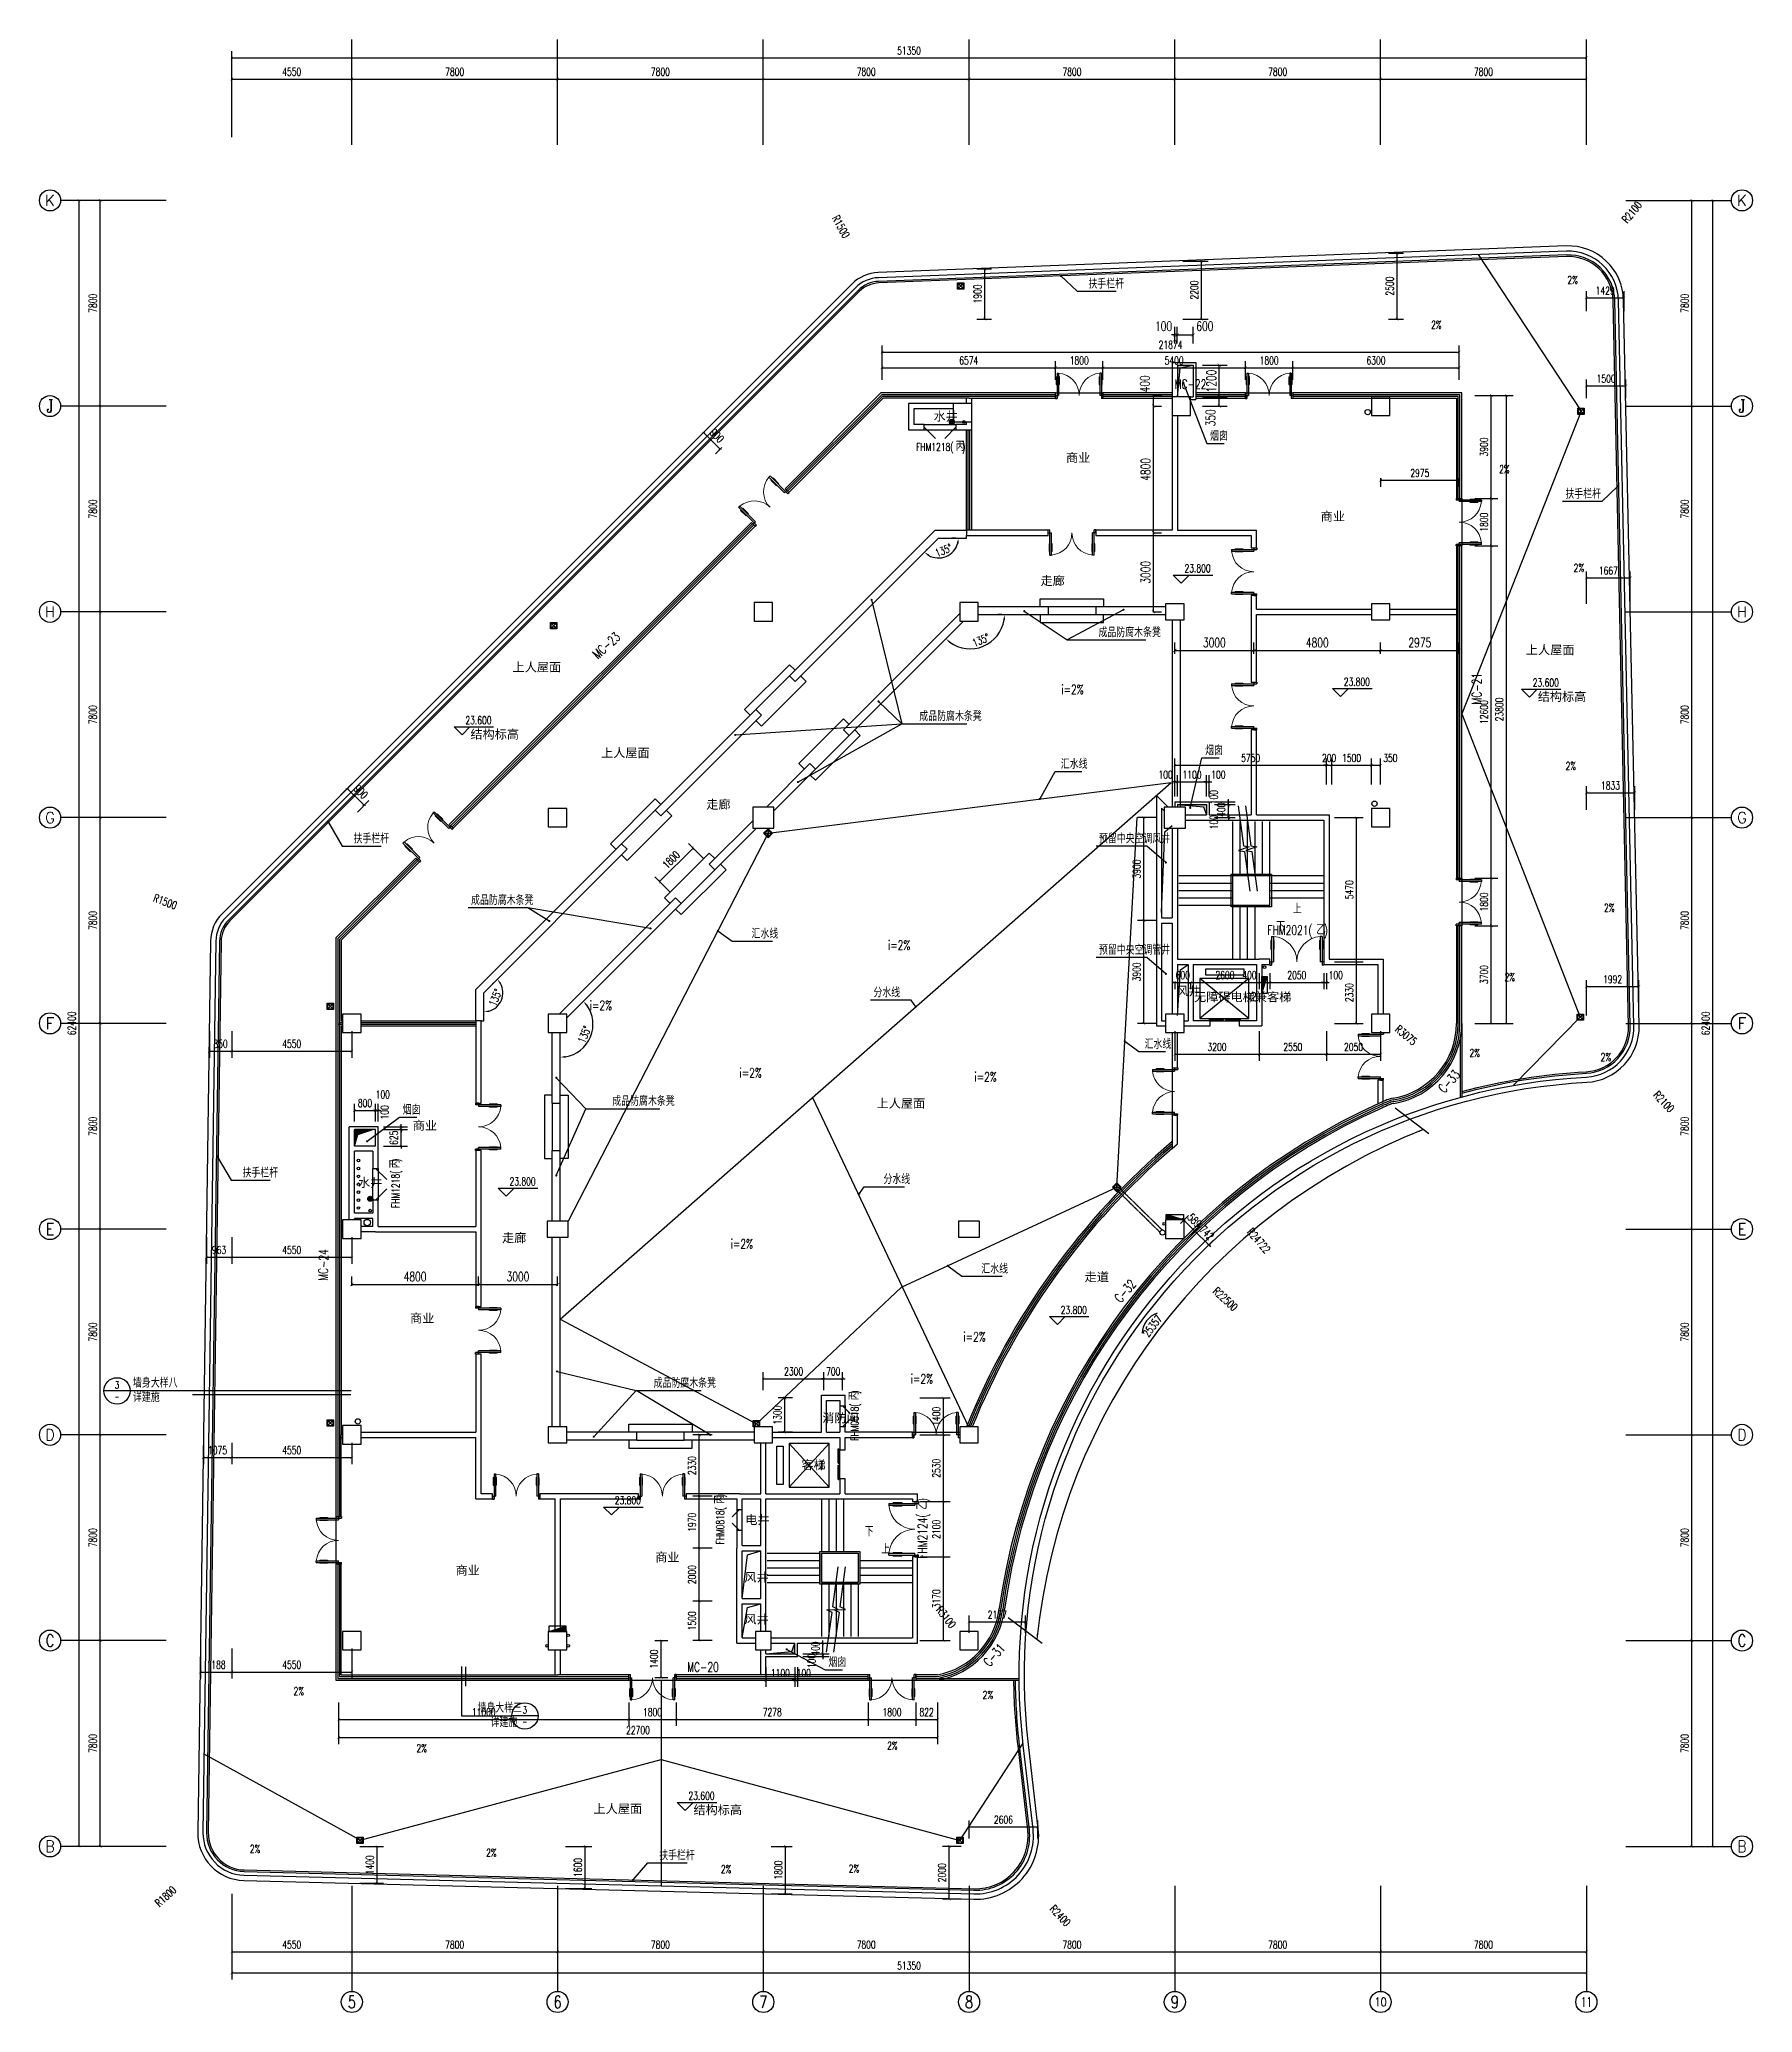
# Model space of a CAD drawing. Header units: millimetres. Extents: x 2680932 to 6187768, y 127588 to 383208.
# Drawn here: x 2719897 to 2784837, y 142543 to 217343 of the extents above; entities that cross this region are included whole.
import ezdxf
from ezdxf.enums import TextEntityAlignment as Align

# ---------------------------------------------------------------- set-up
doc = ezdxf.new("R2010")
doc.units = ezdxf.units.MM
doc.header["$LTSCALE"] = 20
doc.linetypes.add('DASH', pattern=[0.35, 0.25, -0.1])
for name, color, linetype in [('3', 3, 'Continuous'), ('AXIS', 3, 'Continuous'), ('AXIS_TEXT', 7, 'Continuous'), ('COLUMN', 9, 'Continuous'), ('CURTWALL', 4, 'Continuous'), ('DIM_ELEV', 3, 'Continuous'), ('DIM_IDEN', 3, 'Continuous'), ('DIM_LEAD', 3, 'Continuous'), ('DIM_SYMB', 3, 'Continuous'), ('EQUIP_地漏', 7, 'Continuous'), ('EQUIP_消火栓', 1, 'Continuous'), ('EVTR', 2, 'Continuous'), ('LAYER1', 6, 'Continuous'), ('PUB_DIM', 3, 'Continuous'), ('PUB_TEXT', 41, 'Continuous'), ('STAIR', 2, 'Continuous'), ('VPIPE-喷淋', 6, 'Continuous'), ('VPIPE-废水', 31, 'Continuous'), ('VPIPE-消防', 1, 'Continuous'), ('WALL', 3, 'Continuous'), ('WINDOW', 4, 'Continuous'), ('WINDOW_TEXT', 183, 'Continuous'), ('屋面排水', 210, 'Continuous'), ('标注', 6, 'Continuous'), ('细线', 8, 'Continuous'), ('装饰一', 201, 'Continuous'), ('装饰二', 225, 'Continuous'), ('阳台栏杆', 149, 'Continuous')]:
    doc.layers.add(name, color=color, linetype=linetype)
doc.styles.add('_TCH_AXIS', font='COMPLEX', dxfattribs={"bigfont": 'GBCBIG'})
doc.styles.add('_TCH_DIM', font='SIMPLEX', dxfattribs={"bigfont": 'GBCBIG'})
doc.styles.add('_TCH_DIM_T3', font='SIMPLEX', dxfattribs={"width": 0.705882, "bigfont": 'GBCBIG'})
doc.styles.add('_TCH_LABEL', font='COMPLEX', dxfattribs={"bigfont": 'GBCBIG'})
doc.styles.add('_TCH_WINDOW', font='SIMPLEX', dxfattribs={"bigfont": 'GBCBIG'})
doc.styles.add('COMPLEX', font='complex')
doc.styles.get("Standard").update_dxf_attribs({"font": '', "width": 0.8})
doc.styles.add('样式 2', font='', dxfattribs={"height": 120})
doc.styles.get('Standard').set_extended_font_data('YouYuan')
doc.styles.get('样式 2').set_extended_font_data('SimSun')
doc.dimstyles.new('_TCH_ARCH&&100', dxfattribs={"dimtxt": 297.5, "dimasz": 100, "dimexe": 250, "dimexo": 300, "dimgap": 126.25, "dimtad": 1, "dimdec": 0, "dimzin": 0, "dimdsep": 46, "dimtxsty": '_TCH_DIM_T3', "dimblk": 'ARCHTICK', "dimcen": 0.09, "dimclrt": 7, "dimazin": 2, "dimtfac": 1, "dimtdec": 0, "dimtix": 1, "dimtmove": 2, "dimatfit": 3, "dimfxl": 1, "dimtolj": 1, "dimtzin": 0, "dimarcsym": 0})
doc.dimstyles.new('_TCH_ARCH&&120', dxfattribs={"dimtxt": 357, "dimasz": 120, "dimexe": 300, "dimexo": 360, "dimgap": 120, "dimtad": 1, "dimdec": 0, "dimzin": 0, "dimdsep": 46, "dimtxsty": '_TCH_DIM_T3', "dimblk": 'ARCHTICK', "dimcen": 0.09, "dimclrt": 7, "dimazin": 2, "dimtfac": 1, "dimtdec": 0, "dimtix": 1, "dimtmove": 2, "dimatfit": 3, "dimfxl": 1, "dimtolj": 1, "dimtzin": 0, "dimarcsym": 0})
doc.dimstyles.new('_TCH_ARROW&&100', dxfattribs={"dimtxt": 297.5, "dimasz": 200, "dimexe": 250, "dimexo": 300, "dimgap": 100, "dimtad": 1, "dimdec": 0, "dimzin": 0, "dimdsep": 46, "dimtxsty": '_TCH_DIM_T3', "dimcen": 0.09, "dimclrt": 7, "dimazin": 2, "dimtfac": 1, "dimtdec": 0, "dimtix": 1, "dimtmove": 2, "dimatfit": 3, "dimfxl": 1, "dimtolj": 1, "dimtzin": 0, "dimarcsym": 0})

msp = doc.modelspace()

# ---------------------------------------------------------------- texts
at = {"layer": 'PUB_DIM', "color": 7, "style": '_TCH_DIM', "width": 0.705882}
for s, rotation, p in [('R2100', 50.710693, (2780090.9, 210351)), ('R1500', 298.941995, (2749929.4, 210573.4)), ('R1500', 339.196116, (2724187.7, 184678)), ('R3075', 320.055644, (2771259.2, 179770.6)), ('R2100', 313.189863, (2781057.3, 177303)), ('R24722', 310.882291, (2765652.5, 172118.4)), ('R22500', 317.012362, (2764351.5, 169854.4)), ('25357', 52.824468, (2761935.7, 168122.5)), ('R3100', 307.866791, (2753866.6, 157798.1)), ('R1800', 42.623427, (2724445.2, 146528.3)), ('R2400', 313.229562, (2758173.2, 146446.2))]:
    msp.add_text(s, height=297.5, rotation=rotation, dxfattribs=at).set_placement(p)
at = {"layer": 'PUB_TEXT', "style": '_TCH_DIM'}
for s, height, p in [('扶手栏杆', 337.59, (2759661.4, 207902.1)), ('烟囱', 337.59, (2764273.5, 202128.7)), ('扶手栏杆', 337.59, (2777743.1, 199934.1)), ('成品防腐木条凳', 337.59, (2760043.6, 194686)), ('成品防腐木条凳', 337.59, (2753252.1, 191510.3)), ('汇水线', 337.59, (2758615, 189693.3)), ('烟囱', 337.59, (2764088.6, 190212.5)), ('扶手栏杆', 337.59, (2731802.5, 186867.2)), ('预留中央空调风井', 337.59, (2760061.4, 186869.3)), ('成品防腐木条凳', 337.59, (2736257.4, 184535.5)), ('上', 337.6, (2767406.6, 184204.4)), ('汇水线', 337.59, (2746890.1, 183262.6)), ('下', 337.6, (2766780.7, 183536)), ('预留中央空调管井', 337.59, (2760061.4, 182649.8)), ('分水线', 337.59, (2751510.8, 181032.6)), ('汇水线', 337.59, (2761790.9, 179078.5)), ('成品防腐木条凳', 337.59, (2741613.5, 176917.7)), ('烟囱', 337.59, (2733668.5, 176587.1)), ('扶手栏杆', 337.59, (2727592.8, 174200.3)), ('分水线', 337.59, (2751891.9, 173953.8)), ('汇水线', 337.59, (2755602.3, 170558.2)), ('墙身大样八', 337.59, (2723442.3, 166238.5)), ('详建施', 337.59, (2723442.3, 165689.7)), ('成品防腐木条凳', 337.59, (2743180.2, 166228.1)), ('下', 337.6, (2751180.7, 160600.1)), ('上', 337.6, (2751806.6, 159931.7)), ('烟囱', 337.59, (2749805.8, 155642.3)), ('墙身大样三', 337.59, (2736503.8, 153915.3)), ('详建施', 337.59, (2736999, 153366.4)), ('扶手栏杆', 337.59, (2743390.4, 148322.1))]:
    msp.add_text(s, height=height, dxfattribs=at).set_placement(p)
at = {"layer": 'PUB_TEXT', "style": '_TCH_DIM', "width": 0.705882}
for s, height, p in [('2%', 297.5, (2777816, 208074.3)), ('2%', 297.5, (2772654.7, 206378.9)), ('2%', 297.5, (2775231.9, 200902.5)), ('23.800', 297.5, (2763305.6, 197141.3)), ('2%', 297.5, (2778054.7, 197160.7)), ('23.800', 297.5, (2769342.6, 192842.9)), ('23.600', 297.5, (2776504.2, 192813.4)), ('i=2%', 357, (2758633.9, 192525.4)), ('23.600', 297.5, (2736043.5, 191385.7)), ('2%', 297.5, (2777750.4, 189654.5)), ('2%', 297.5, (2779208.5, 184275.8)), ('i=2%', 357, (2752064.1, 182831.3)), ('2%', 297.5, (2775436, 181647.6)), ('i=2%', 357, (2740758.9, 180545)), ('2%', 297.5, (2774108.7, 178770.2)), ('2%', 297.5, (2779078.3, 178612.6)), ('i=2%', 357, (2746434.3, 177986.4)), ('i=2%', 357, (2755341.4, 177833)), ('23.800', 297.5, (2737717.2, 173900.8)), ('i=2%', 357, (2746101, 171502.8)), ('23.800', 297.5, (2758611.3, 169030)), ('i=2%', 357, (2754923.7, 167981)), ('i=2%', 357, (2752927.1, 166384.1)), ('23.800', 297.5, (2741707.5, 161810.8)), ('2%', 297.5, (2729530, 154576.8)), ('2%', 297.5, (2755650.4, 154435)), ('2%', 297.5, (2734189, 152412)), ('2%', 297.5, (2752032.3, 152511)), ('23.600', 297.5, (2744499.7, 150609.4)), ('2%', 297.5, (2727873.7, 148598.2)), ('2%', 297.5, (2736832, 148452.9)), ('2%', 297.5, (2745728.2, 147828.3)), ('2%', 297.5, (2750575.5, 147846.7))]:
    msp.add_text(s, height=height, dxfattribs=at).set_placement(p)
at = {"layer": 'PUB_TEXT'}
for s, height, p in [('水井', 337.59, (2753791.6, 202892.7)), ('商业', 337.59, (2758812.5, 201320.1)), ('商业', 337.59, (2768467.7, 199094.7)), ('走廊', 337.59, (2757846.1, 196657.1)), ('上人屋面', 337.59, (2737830.6, 193381.9)), ('上人屋面', 337.59, (2776243.9, 194033.3)), ('结构标高', 337.59, (2776693.9, 192263.5)), ('结构标高', 337.59, (2736233.2, 190835.8)), ('上人屋面', 337.59, (2741187.8, 190133.1)), ('走廊', 337.59, (2745177.5, 188176.5)), ('风井', 337.59, (2762990.5, 181102)), ('无障碍电梯兼客梯', 337.59, (2763666.9, 180876.8)), ('-2', 350, (2765632.9, 180876.8)), ('上人屋面', 337.59, (2751631.1, 176843.1)), ('商业', 337.59, (2734048.2, 176004.5)), ('水井', 337.59, (2731972.7, 173839.3)), ('走廊', 337.59, (2737433.5, 171745.6)), ('走道', 337.59, (2759516.9, 170262.8)), ('商业', 337.59, (2733946.7, 168699.4)), ('消防间', 337.59, (2749572.4, 164919.8)), ('客梯', 337.59, (2748782.9, 163133.4)), ('-1', 350, (2749274.4, 163133.4)), ('电井', 337.59, (2746653.3, 161057.2)), ('商业', 337.59, (2735669, 159140.2)), ('商业', 337.59, (2743238.9, 159639)), ('风井', 337.59, (2746619.7, 158879.7)), ('风井', 337.59, (2746619.7, 157289.2)), ('上人屋面', 337.59, (2740900.3, 150103)), ('结构标高', 337.59, (2744689.4, 150059.5))]:
    msp.add_text(s, height=height, dxfattribs=at).set_placement(p)
at = {"layer": 'PUB_TEXT', "style": '_TCH_LABEL'}
for p, p2 in [((2722750.3, 166203.7), (2722924.3, 166203.7)), ((2738213.2, 153880.5), (2738387.3, 153880.5))]:
    msp.add_text('3', height=261, dxfattribs=at).set_placement(p, p2, align=Align.FIT)
at = {"layer": 'PUB_TEXT', "style": '_TCH_LABEL', "width": 0.777778}
for p, p2 in [((2722750.3, 165757.6), (2722924.3, 165757.6)), ((2738213.2, 153434.4), (2738387.3, 153434.4))]:
    msp.add_text('-', height=261, dxfattribs=at).set_placement(p, p2, align=Align.FIT)
at = {"layer": 'WINDOW_TEXT', "style": '_TCH_WINDOW', "width": 0.705882}
for s, height, p in [('MC-22', 357, (2762933.7, 204093.4)), ('FHM1218(', 297.5, (2753129.4, 201745.4)), (')', 297.5, (2754875.1, 201745.4)), ('FHM2021(', 357, (2766448.8, 183396.1)), (')', 357, (2768591.7, 183396.1)), ('MC-20', 357, (2744452.7, 155462.5))]:
    msp.add_text(s, height=height, dxfattribs=at).set_placement(p)
at = {"layer": 'WINDOW_TEXT', "style": '_TCH_WINDOW'}
for s, height, p in [('丙', 337.6, (2754629.4, 201745.4)), ('乙', 405.1, (2768296.8, 183396.1))]:
    msp.add_text(s, height=height, dxfattribs=at).set_placement(p)
at = {"layer": 'WINDOW_TEXT', "style": '_TCH_WINDOW', "width": 0.705882}
for s, height, rotation, p in [('MC-23', 357, 42.366843, (2741064.2, 193832)), ('MC-21', 357, 90, (2774559.5, 192127.7)), ('C-33', 357, 47.891779, (2773154.7, 177375.7)), (')', 297.5, 90, (2733545.1, 174789.1)), ('FHM1218(', 297.5, 90, (2733545.1, 173043.3)), ('MC-24', 357, 88.931906, (2730825.2, 170280.5)), ('C-32', 357, 48.98247, (2760880.4, 169423.8)), (')', 297.5, 90, (2750951.4, 166000.9)), ('FHM0818(', 297.5, 90, (2750951.4, 164215.2)), (')', 297.5, 90, (2745850.8, 162070.9)), ('FHM0818(', 297.5, 90, (2745850.8, 160285.2)), (')', 357, 90, (2753548.7, 161892.5)), ('FHM2124(', 357, 90, (2753548.7, 159749.6)), ('C-31', 357, 48.98247, (2755917.5, 155625.3))]:
    msp.add_text(s, height=height, rotation=rotation, dxfattribs=at).set_placement(p)
at = {"layer": 'WINDOW_TEXT', "style": '_TCH_WINDOW'}
for s, height, p in [('丙', 337.6, (2733545.1, 174543.3)), ('丙', 337.6, (2750951.4, 165755.2)), ('丙', 337.6, (2745850.8, 161825.2)), ('乙', 405.1, (2753548.7, 161597.6))]:
    msp.add_text(s, height=height, rotation=90, dxfattribs=at).set_placement(p)

# ---------------------------------------------------------------- blocks, each defined once
blk = doc.blocks.new('$TwtSys$00000434')
for p, q in [((-0.5, 0.5), (-0.5, -0.5)), ((-0.5, -0.5), (0.5, 0.5)), ((0.5, 0.5), (-0.5, 0.5)), ((0.5, -0.5), (0.5, 0.5)), ((-0.5, -0.5), (0.5, -0.5))]:
    blk.add_line(p, q)
blk.add_solid([(0.5, -0.5), (0.5, 0.5), (-0.5, -0.5)])
blk = doc.blocks.new('$TwtSys$00000141')
for p, q in [((-94, 8), (-10, 92)), ((-94, 8), (-10, 92)), ((-87, -35), (35, 87)), ((-87, -35), (35, 87)), ((-66, -66), (66, 66)), ((-66, -66), (66, 66)), ((-32, -87), (88, 33)), ((-32, -87), (88, 33)), ((11, -92), (92, -11)), ((11, -92), (92, -11))]:
    blk.add_line(p, q)
blk.add_circle((0, 0), 94)
blk.add_circle((0, 0), 94)
blk = doc.blocks.new('sfdhfgj')
at = {"layer": '屋面排水'}
for p, q in [((-60, 60), (60, -60)), ((-60, -60), (60, 60))]:
    blk.add_line(p, q, dxfattribs=at)
blk.add_lwpolyline([(-60, 60), (60, 60), (60, -60), (-60, -60)], close=True, dxfattribs=at)
blk.add_circle((0, 0), 50, dxfattribs=at)
blk = doc.blocks.new('_ArchTick')
at = {"color": 0, "linetype": 'ByBlock', "lineweight": -3, "const_width": 0.15}
blk.add_lwpolyline([(-0.5, -0.5), (0.5, 0.5)], dxfattribs=at)
blk = doc.blocks.new('*D117')
at = {"layer": 'Defpoints', "color": 0, "lineweight": -3, "transparency": 16777216}
for p in [(2732737, 176745), (2732637, 176018), (2732737, 176018)]:
    blk.add_point(p, dxfattribs=at)
at = {"layer": 'PUB_DIM', "color": 0, "lineweight": -2, "transparency": 16777216}
for p, q in [((2732637, 176745), (2732537, 176745)), ((2732637, 176318), (2732637, 176995)), ((2732637, 176745), (2732737, 176745)), ((2732737, 176318), (2732737, 176995)), ((2732737, 176745), (2732837, 176745))]:
    blk.add_line(p, q, dxfattribs=at)
at = {"layer": 'PUB_DIM', "color": 0, "lineweight": -2, "transparency": 16777216, "xscale": 100, "yscale": 100, "zscale": 100}
blk.add_blockref('_ArchTick', (2732637, 176745), dxfattribs=at)
at = {"layer": 'PUB_DIM', "color": 0, "lineweight": -2, "transparency": 16777216, "xscale": 100, "yscale": 100, "zscale": 100, "rotation": 180}
blk.add_blockref('_ArchTick', (2732737, 176745), dxfattribs=at)
at = {"layer": 'PUB_DIM', "color": 7, "transparency": 16777216, "insert": (2732912, 177347), "char_height": 297.5, "attachment_point": 5, "style": '_TCH_DIM_T3'}
blk.add_mtext('\\A1;100', dxfattribs=at)
blk = doc.blocks.new('*D118')
at = {"layer": 'Defpoints', "color": 0, "lineweight": -3, "transparency": 16777216}
for p in [(2732637, 176745), (2731837, 176018), (2732637, 176018)]:
    blk.add_point(p, dxfattribs=at)
at = {"layer": 'PUB_DIM', "color": 0, "lineweight": -2, "transparency": 16777216}
for p, q in [((2731837, 176318), (2731837, 176995)), ((2731837, 176745), (2732637, 176745)), ((2732637, 176318), (2732637, 176995))]:
    blk.add_line(p, q, dxfattribs=at)
at = {"layer": 'PUB_DIM', "color": 0, "lineweight": -2, "transparency": 16777216, "xscale": 100, "yscale": 100, "zscale": 100, "rotation": 180}
blk.add_blockref('_ArchTick', (2731837, 176745), dxfattribs=at)
at = {"layer": 'PUB_DIM', "color": 0, "lineweight": -2, "transparency": 16777216, "xscale": 100, "yscale": 100, "zscale": 100}
blk.add_blockref('_ArchTick', (2732637, 176745), dxfattribs=at)
at = {"layer": 'PUB_DIM', "color": 7, "transparency": 16777216, "insert": (2732237, 177020), "char_height": 297.5, "attachment_point": 5, "style": '_TCH_DIM_T3'}
blk.add_mtext('\\A1;800', dxfattribs=at)
blk = doc.blocks.new('*D119')
at = {"layer": 'Defpoints', "color": 0, "lineweight": -3, "transparency": 16777216}
for p in [(2732637, 176118), (2732637, 176018), (2733605, 176118)]:
    blk.add_point(p, dxfattribs=at)
at = {"layer": 'PUB_DIM', "color": 0, "lineweight": -2, "transparency": 16777216}
for p, q in [((2732937, 176118), (2733855, 176118)), ((2732937, 176018), (2733855, 176018)), ((2733605, 176118), (2733605, 176218)), ((2733605, 176018), (2733605, 176118)), ((2733605, 176018), (2733605, 175918))]:
    blk.add_line(p, q, dxfattribs=at)
at = {"layer": 'PUB_DIM', "color": 0, "lineweight": -2, "transparency": 16777216, "xscale": 100, "yscale": 100, "zscale": 100}
for p, rotation in [((2733605, 176118), 270), ((2733605, 176018), 90)]:
    blk.add_blockref('_ArchTick', p, dxfattribs=dict(at, rotation=rotation))
at = {"layer": 'PUB_DIM', "color": 7, "transparency": 16777216, "insert": (2732984, 176668), "char_height": 297.5, "attachment_point": 5, "rotation": 90, "style": '_TCH_DIM_T3'}
blk.add_mtext('\\A1;100', dxfattribs=at)
blk = doc.blocks.new('*D120')
at = {"layer": 'Defpoints', "color": 0, "lineweight": -3, "transparency": 16777216}
for p in [(2732637, 176018), (2733605, 176018), (2732637, 175393)]:
    blk.add_point(p, dxfattribs=at)
at = {"layer": 'PUB_DIM', "color": 0, "lineweight": -2, "transparency": 16777216}
for p, q in [((2732937, 176018), (2733855, 176018)), ((2733605, 176018), (2733605, 176118)), ((2733605, 175393), (2733605, 176018)), ((2732937, 175393), (2733855, 175393)), ((2733605, 175393), (2733605, 175293))]:
    blk.add_line(p, q, dxfattribs=at)
at = {"layer": 'PUB_DIM', "color": 0, "lineweight": -2, "transparency": 16777216, "xscale": 100, "yscale": 100, "zscale": 100}
for p, rotation in [((2733605, 176018), 270), ((2733605, 175393), 90)]:
    blk.add_blockref('_ArchTick', p, dxfattribs=dict(at, rotation=rotation))
at = {"layer": 'PUB_DIM', "color": 7, "transparency": 16777216, "insert": (2733330, 175706), "char_height": 297.5, "attachment_point": 5, "rotation": 90, "style": '_TCH_DIM_T3'}
blk.add_mtext('\\A1;625', dxfattribs=at)
blk = doc.blocks.new('*D121')
at = {"layer": 'Defpoints', "color": 0, "lineweight": -3, "transparency": 16777216}
for p in [(2763632, 206143), (2763032, 205462), (2763632, 205462)]:
    blk.add_point(p, dxfattribs=at)
at = {"layer": 'PUB_DIM', "color": 0, "lineweight": -2, "transparency": 16777216}
for p, q in [((2763032, 205822), (2763032, 206443)), ((2763032, 206143), (2763632, 206143)), ((2763632, 205822), (2763632, 206443))]:
    blk.add_line(p, q, dxfattribs=at)
at = {"layer": 'PUB_DIM', "color": 0, "lineweight": -2, "transparency": 16777216, "xscale": 120, "yscale": 120, "zscale": 120, "rotation": 180}
blk.add_blockref('_ArchTick', (2763032, 206143), dxfattribs=at)
at = {"layer": 'PUB_DIM', "color": 0, "lineweight": -2, "transparency": 16777216, "xscale": 120, "yscale": 120, "zscale": 120}
blk.add_blockref('_ArchTick', (2763632, 206143), dxfattribs=at)
at = {"layer": 'PUB_DIM', "color": 7, "transparency": 16777216, "insert": (2764076, 206473), "char_height": 357, "attachment_point": 5, "style": '_TCH_DIM_T3'}
blk.add_mtext('\\A1;600', dxfattribs=at)
blk = doc.blocks.new('*D122')
at = {"layer": 'Defpoints', "color": 0, "lineweight": -3, "transparency": 16777216}
for p in [(2763032, 206143), (2762932, 205462), (2763032, 205462)]:
    blk.add_point(p, dxfattribs=at)
at = {"layer": 'PUB_DIM', "color": 0, "lineweight": -2, "transparency": 16777216}
for p, q in [((2762932, 206143), (2762812, 206143)), ((2762932, 205822), (2762932, 206443)), ((2762932, 206143), (2763032, 206143)), ((2763032, 205822), (2763032, 206443)), ((2763032, 206143), (2763152, 206143))]:
    blk.add_line(p, q, dxfattribs=at)
at = {"layer": 'PUB_DIM', "color": 0, "lineweight": -2, "transparency": 16777216, "xscale": 120, "yscale": 120, "zscale": 120}
blk.add_blockref('_ArchTick', (2762932, 206143), dxfattribs=at)
at = {"layer": 'PUB_DIM', "color": 0, "lineweight": -2, "transparency": 16777216, "xscale": 120, "yscale": 120, "zscale": 120, "rotation": 180}
blk.add_blockref('_ArchTick', (2763032, 206143), dxfattribs=at)
at = {"layer": 'PUB_DIM', "color": 7, "transparency": 16777216, "insert": (2762512, 206473), "char_height": 357, "attachment_point": 5, "style": '_TCH_DIM_T3'}
blk.add_mtext('\\A1;100', dxfattribs=at)
blk = doc.blocks.new('*D123')
at = {"layer": 'Defpoints', "color": 0, "lineweight": -3, "transparency": 16777216}
for p in [(2763632, 203793), (2764621, 203793), (2763632, 203443)]:
    blk.add_point(p, dxfattribs=at)
at = {"layer": 'PUB_DIM', "color": 0, "lineweight": -2, "transparency": 16777216}
for p, q in [((2763992, 203793), (2764921, 203793)), ((2764621, 203443), (2764621, 203793)), ((2763992, 203443), (2764921, 203443))]:
    blk.add_line(p, q, dxfattribs=at)
at = {"layer": 'PUB_DIM', "color": 0, "lineweight": -2, "transparency": 16777216, "xscale": 120, "yscale": 120, "zscale": 120}
for p, rotation in [((2764621, 203793), 90), ((2764621, 203443), 270)]:
    blk.add_blockref('_ArchTick', p, dxfattribs=dict(at, rotation=rotation))
at = {"layer": 'PUB_DIM', "color": 7, "transparency": 16777216, "insert": (2764291, 202999), "char_height": 357, "attachment_point": 5, "rotation": 90, "style": '_TCH_DIM_T3'}
blk.add_mtext('\\A1;350', dxfattribs=at)
blk = doc.blocks.new('*D124')
at = {"layer": 'Defpoints', "color": 0, "lineweight": -3, "transparency": 16777216}
for p in [(2763632, 204993), (2764621, 204993), (2763632, 203793)]:
    blk.add_point(p, dxfattribs=at)
at = {"layer": 'PUB_DIM', "color": 0, "lineweight": -2, "transparency": 16777216}
for p, q in [((2763992, 204993), (2764921, 204993)), ((2764621, 203793), (2764621, 204993)), ((2763992, 203793), (2764921, 203793))]:
    blk.add_line(p, q, dxfattribs=at)
at = {"layer": 'PUB_DIM', "color": 0, "lineweight": -2, "transparency": 16777216, "xscale": 120, "yscale": 120, "zscale": 120}
for p, rotation in [((2764621, 204993), 90), ((2764621, 203793), 270)]:
    blk.add_blockref('_ArchTick', p, dxfattribs=dict(at, rotation=rotation))
at = {"layer": 'PUB_DIM', "color": 7, "transparency": 16777216, "insert": (2764322, 204393), "char_height": 357, "attachment_point": 5, "rotation": 90, "style": '_TCH_DIM_T3'}
blk.add_mtext('\\A1;1200', dxfattribs=at)
blk = doc.blocks.new('*D125')
at = {"layer": 'Defpoints', "color": 0, "lineweight": -3, "transparency": 16777216}
for p in [(2764137, 188443), (2764137, 188343), (2764972, 188443)]:
    blk.add_point(p, dxfattribs=at)
at = {"layer": 'PUB_DIM', "color": 0, "lineweight": -2, "transparency": 16777216}
for p, q in [((2764972, 188443), (2764972, 188543)), ((2764437, 188443), (2765222, 188443)), ((2764437, 188343), (2765222, 188343)), ((2764972, 188343), (2764972, 188443)), ((2764972, 188343), (2764972, 188243))]:
    blk.add_line(p, q, dxfattribs=at)
at = {"layer": 'PUB_DIM', "color": 0, "lineweight": -2, "transparency": 16777216, "xscale": 100, "yscale": 100, "zscale": 100}
for p, rotation in [((2764972, 188443), 270), ((2764972, 188343), 90)]:
    blk.add_blockref('_ArchTick', p, dxfattribs=dict(at, rotation=rotation))
at = {"layer": 'PUB_DIM', "color": 7, "transparency": 16777216, "insert": (2764417, 188618), "char_height": 297.5, "attachment_point": 5, "rotation": 90, "style": '_TCH_DIM_T3'}
blk.add_mtext('\\A1;100', dxfattribs=at)
blk = doc.blocks.new('*D126')
at = {"layer": 'Defpoints', "color": 0, "lineweight": -3, "transparency": 16777216}
for p in [(2764137, 188343), (2764137, 187943), (2764972, 188343)]:
    blk.add_point(p, dxfattribs=at)
at = {"layer": 'PUB_DIM', "color": 0, "lineweight": -2, "transparency": 16777216}
for p, q in [((2764437, 188343), (2765222, 188343)), ((2764437, 187943), (2765222, 187943)), ((2764972, 188343), (2764972, 188443)), ((2764972, 187943), (2764972, 188343)), ((2764972, 187943), (2764972, 187843))]:
    blk.add_line(p, q, dxfattribs=at)
at = {"layer": 'PUB_DIM', "color": 0, "lineweight": -2, "transparency": 16777216, "xscale": 100, "yscale": 100, "zscale": 100}
for p, rotation in [((2764972, 188343), 270), ((2764972, 187943), 90)]:
    blk.add_blockref('_ArchTick', p, dxfattribs=dict(at, rotation=rotation))
at = {"layer": 'PUB_DIM', "color": 7, "transparency": 16777216, "insert": (2764697, 188143), "char_height": 297.5, "attachment_point": 5, "rotation": 90, "style": '_TCH_DIM_T3'}
blk.add_mtext('\\A1;400', dxfattribs=at)
blk = doc.blocks.new('*D127')
at = {"layer": 'Defpoints', "color": 0, "lineweight": -3, "transparency": 16777216}
for p in [(2764137, 187943), (2764137, 187843), (2764972, 187943)]:
    blk.add_point(p, dxfattribs=at)
at = {"layer": 'PUB_DIM', "color": 0, "lineweight": -2, "transparency": 16777216}
for p, q in [((2764437, 187943), (2765222, 187943)), ((2764437, 187843), (2765222, 187843)), ((2764972, 187943), (2764972, 188043)), ((2764972, 187843), (2764972, 187943)), ((2764972, 187843), (2764972, 187743))]:
    blk.add_line(p, q, dxfattribs=at)
at = {"layer": 'PUB_DIM', "color": 0, "lineweight": -2, "transparency": 16777216, "xscale": 100, "yscale": 100, "zscale": 100}
for p, rotation in [((2764972, 187943), 270), ((2764972, 187843), 90)]:
    blk.add_blockref('_ArchTick', p, dxfattribs=dict(at, rotation=rotation))
at = {"layer": 'PUB_DIM', "color": 7, "transparency": 16777216, "insert": (2764417, 187668), "char_height": 297.5, "attachment_point": 5, "rotation": 90, "style": '_TCH_DIM_T3'}
blk.add_mtext('\\A1;100', dxfattribs=at)
blk = doc.blocks.new('*D128')
at = {"layer": 'Defpoints', "color": 0, "lineweight": -3, "transparency": 16777216}
for p in [(2763037, 189197), (2762937, 188343), (2763037, 188343)]:
    blk.add_point(p, dxfattribs=at)
at = {"layer": 'PUB_DIM', "color": 0, "lineweight": -2, "transparency": 16777216}
for p, q in [((2762937, 188643), (2762937, 189447)), ((2763037, 188643), (2763037, 189447)), ((2762937, 189197), (2762837, 189197)), ((2762937, 189197), (2763037, 189197)), ((2763037, 189197), (2763137, 189197))]:
    blk.add_line(p, q, dxfattribs=at)
at = {"layer": 'PUB_DIM', "color": 0, "lineweight": -2, "transparency": 16777216, "xscale": 100, "yscale": 100, "zscale": 100}
blk.add_blockref('_ArchTick', (2762937, 189197), dxfattribs=at)
at = {"layer": 'PUB_DIM', "color": 0, "lineweight": -2, "transparency": 16777216, "xscale": 100, "yscale": 100, "zscale": 100, "rotation": 180}
blk.add_blockref('_ArchTick', (2763037, 189197), dxfattribs=at)
at = {"layer": 'PUB_DIM', "color": 7, "transparency": 16777216, "insert": (2762587, 189472), "char_height": 297.5, "attachment_point": 5, "style": '_TCH_DIM_T3'}
blk.add_mtext('\\A1;100', dxfattribs=at)
blk = doc.blocks.new('*D129')
at = {"layer": 'Defpoints', "color": 0, "lineweight": -3, "transparency": 16777216}
for p in [(2764137, 189197), (2763037, 188343), (2764137, 188343)]:
    blk.add_point(p, dxfattribs=at)
at = {"layer": 'PUB_DIM', "color": 0, "lineweight": -2, "transparency": 16777216}
for p, q in [((2763037, 188643), (2763037, 189447)), ((2764137, 188643), (2764137, 189447)), ((2763037, 189197), (2764137, 189197))]:
    blk.add_line(p, q, dxfattribs=at)
at = {"layer": 'PUB_DIM', "color": 0, "lineweight": -2, "transparency": 16777216, "xscale": 100, "yscale": 100, "zscale": 100, "rotation": 180}
blk.add_blockref('_ArchTick', (2763037, 189197), dxfattribs=at)
at = {"layer": 'PUB_DIM', "color": 0, "lineweight": -2, "transparency": 16777216, "xscale": 100, "yscale": 100, "zscale": 100}
blk.add_blockref('_ArchTick', (2764137, 189197), dxfattribs=at)
at = {"layer": 'PUB_DIM', "color": 7, "transparency": 16777216, "insert": (2763587, 189472), "char_height": 297.5, "attachment_point": 5, "style": '_TCH_DIM_T3'}
blk.add_mtext('\\A1;1100', dxfattribs=at)
blk = doc.blocks.new('*D130')
at = {"layer": 'Defpoints', "color": 0, "lineweight": -3, "transparency": 16777216}
for p in [(2764237, 189197), (2764137, 188343), (2764237, 188343)]:
    blk.add_point(p, dxfattribs=at)
at = {"layer": 'PUB_DIM', "color": 0, "lineweight": -2, "transparency": 16777216}
for p, q in [((2764137, 188643), (2764137, 189447)), ((2764237, 188643), (2764237, 189447)), ((2764137, 189197), (2764037, 189197)), ((2764137, 189197), (2764237, 189197)), ((2764237, 189197), (2764337, 189197))]:
    blk.add_line(p, q, dxfattribs=at)
at = {"layer": 'PUB_DIM', "color": 0, "lineweight": -2, "transparency": 16777216, "xscale": 100, "yscale": 100, "zscale": 100}
blk.add_blockref('_ArchTick', (2764137, 189197), dxfattribs=at)
at = {"layer": 'PUB_DIM', "color": 0, "lineweight": -2, "transparency": 16777216, "xscale": 100, "yscale": 100, "zscale": 100, "rotation": 180}
blk.add_blockref('_ArchTick', (2764237, 189197), dxfattribs=at)
at = {"layer": 'PUB_DIM', "color": 7, "transparency": 16777216, "insert": (2764587, 189472), "char_height": 297.5, "attachment_point": 5, "style": '_TCH_DIM_T3'}
blk.add_mtext('\\A1;100', dxfattribs=at)
blk = doc.blocks.new('*D131')
at = {"layer": 'Defpoints', "color": 0, "lineweight": -3, "transparency": 16777216}
for p in [(2748537, 156143), (2748537, 156043), (2749590, 156143)]:
    blk.add_point(p, dxfattribs=at)
at = {"layer": 'PUB_DIM', "color": 0, "lineweight": -2, "transparency": 16777216}
for p, q in [((2748837, 156143), (2749840, 156143)), ((2748837, 156043), (2749840, 156043)), ((2749590, 156143), (2749590, 156243)), ((2749590, 156043), (2749590, 156143)), ((2749590, 156043), (2749590, 155943))]:
    blk.add_line(p, q, dxfattribs=at)
at = {"layer": 'PUB_DIM', "color": 0, "lineweight": -2, "transparency": 16777216, "xscale": 100, "yscale": 100, "zscale": 100}
for p, rotation in [((2749590, 156143), 270), ((2749590, 156043), 90)]:
    blk.add_blockref('_ArchTick', p, dxfattribs=dict(at, rotation=rotation))
at = {"layer": 'PUB_DIM', "color": 7, "transparency": 16777216, "insert": (2749163, 155868), "char_height": 297.5, "attachment_point": 5, "rotation": 90, "style": '_TCH_DIM_T3'}
blk.add_mtext('\\A1;100', dxfattribs=at)
blk = doc.blocks.new('*D132')
at = {"layer": 'Defpoints', "color": 0, "lineweight": -3, "transparency": 16777216}
for p in [(2748537, 156543), (2749590, 156543), (2748537, 156143)]:
    blk.add_point(p, dxfattribs=at)
at = {"layer": 'PUB_DIM', "color": 0, "lineweight": -2, "transparency": 16777216}
for p, q in [((2748837, 156543), (2749840, 156543)), ((2749590, 156543), (2749590, 156643)), ((2749590, 156143), (2749590, 156543)), ((2748837, 156143), (2749840, 156143)), ((2749590, 156143), (2749590, 156043))]:
    blk.add_line(p, q, dxfattribs=at)
at = {"layer": 'PUB_DIM', "color": 0, "lineweight": -2, "transparency": 16777216, "xscale": 100, "yscale": 100, "zscale": 100}
for p, rotation in [((2749590, 156543), 270), ((2749590, 156143), 90)]:
    blk.add_blockref('_ArchTick', p, dxfattribs=dict(at, rotation=rotation))
at = {"layer": 'PUB_DIM', "color": 7, "transparency": 16777216, "insert": (2749315, 156343), "char_height": 297.5, "attachment_point": 5, "rotation": 90, "style": '_TCH_DIM_T3'}
blk.add_mtext('\\A1;400', dxfattribs=at)
blk = doc.blocks.new('*D133')
at = {"layer": 'Defpoints', "color": 0, "lineweight": -3, "transparency": 16777216}
for p in [(2747437, 155940), (2748537, 155940), (2748537, 155138)]:
    blk.add_point(p, dxfattribs=at)
at = {"layer": 'PUB_DIM', "color": 0, "lineweight": -2, "transparency": 16777216}
for p, q in [((2747437, 155640), (2747437, 154888)), ((2748537, 155640), (2748537, 154888)), ((2747437, 155138), (2748537, 155138))]:
    blk.add_line(p, q, dxfattribs=at)
at = {"layer": 'PUB_DIM', "color": 0, "lineweight": -2, "transparency": 16777216, "xscale": 100, "yscale": 100, "zscale": 100, "rotation": 180}
blk.add_blockref('_ArchTick', (2747437, 155138), dxfattribs=at)
at = {"layer": 'PUB_DIM', "color": 0, "lineweight": -2, "transparency": 16777216, "xscale": 100, "yscale": 100, "zscale": 100}
blk.add_blockref('_ArchTick', (2748537, 155138), dxfattribs=at)
at = {"layer": 'PUB_DIM', "color": 7, "transparency": 16777216, "insert": (2747987, 155413), "char_height": 297.5, "attachment_point": 5, "style": '_TCH_DIM_T3'}
blk.add_mtext('\\A1;1100', dxfattribs=at)
blk = doc.blocks.new('*D134')
at = {"layer": 'Defpoints', "color": 0, "lineweight": -3, "transparency": 16777216}
for p in [(2748537, 155940), (2748637, 155940), (2748637, 155138)]:
    blk.add_point(p, dxfattribs=at)
at = {"layer": 'PUB_DIM', "color": 0, "lineweight": -2, "transparency": 16777216}
for p, q in [((2748537, 155640), (2748537, 154888)), ((2748637, 155640), (2748637, 154888)), ((2748537, 155138), (2748437, 155138)), ((2748537, 155138), (2748637, 155138)), ((2748637, 155138), (2748737, 155138))]:
    blk.add_line(p, q, dxfattribs=at)
at = {"layer": 'PUB_DIM', "color": 0, "lineweight": -2, "transparency": 16777216, "xscale": 100, "yscale": 100, "zscale": 100}
blk.add_blockref('_ArchTick', (2748537, 155138), dxfattribs=at)
at = {"layer": 'PUB_DIM', "color": 0, "lineweight": -2, "transparency": 16777216, "xscale": 100, "yscale": 100, "zscale": 100, "rotation": 180}
blk.add_blockref('_ArchTick', (2748637, 155138), dxfattribs=at)
at = {"layer": 'PUB_DIM', "color": 7, "transparency": 16777216, "insert": (2748872, 155413), "char_height": 297.5, "attachment_point": 5, "style": '_TCH_DIM_T3'}
blk.add_mtext('\\A1;100', dxfattribs=at)
blk = doc.blocks.new('*D135')
at = {"layer": 'Defpoints', "color": 0, "lineweight": -3, "transparency": 16777216}
for p in [(2761740, 198643), (2762128, 198643), (2761740, 195643)]:
    blk.add_point(p, dxfattribs=at)
at = {"layer": 'PUB_DIM', "color": 0, "lineweight": -2, "transparency": 16777216}
for p, q in [((2762100, 198643), (2762428, 198643)), ((2762128, 195643), (2762128, 198643)), ((2762100, 195643), (2762428, 195643))]:
    blk.add_line(p, q, dxfattribs=at)
at = {"layer": 'PUB_DIM', "color": 0, "lineweight": -2, "transparency": 16777216, "xscale": 120, "yscale": 120, "zscale": 120}
for p, rotation in [((2762128, 198643), 90), ((2762128, 195643), 270)]:
    blk.add_blockref('_ArchTick', p, dxfattribs=dict(at, rotation=rotation))
at = {"layer": 'PUB_DIM', "color": 7, "transparency": 16777216, "insert": (2761830, 197143), "char_height": 357, "attachment_point": 5, "rotation": 90, "style": '_TCH_DIM_T3'}
blk.add_mtext('\\A1;3000', dxfattribs=at)
blk = doc.blocks.new('*D136')
at = {"layer": 'Defpoints', "color": 0, "lineweight": -3, "transparency": 16777216}
for p in [(2761740, 203443), (2762128, 203443), (2761740, 198643)]:
    blk.add_point(p, dxfattribs=at)
at = {"layer": 'PUB_DIM', "color": 0, "lineweight": -2, "transparency": 16777216}
for p, q in [((2762100, 203443), (2762428, 203443)), ((2762128, 198643), (2762128, 203443)), ((2762100, 198643), (2762428, 198643))]:
    blk.add_line(p, q, dxfattribs=at)
at = {"layer": 'PUB_DIM', "color": 0, "lineweight": -2, "transparency": 16777216, "xscale": 120, "yscale": 120, "zscale": 120}
for p, rotation in [((2762128, 203443), 90), ((2762128, 198643), 270)]:
    blk.add_blockref('_ArchTick', p, dxfattribs=dict(at, rotation=rotation))
at = {"layer": 'PUB_DIM', "color": 7, "transparency": 16777216, "insert": (2761830, 201043), "char_height": 357, "attachment_point": 5, "rotation": 90, "style": '_TCH_DIM_T3'}
blk.add_mtext('\\A1;4800', dxfattribs=at)
blk = doc.blocks.new('*D137')
at = {"layer": 'Defpoints', "color": 0, "lineweight": -3, "transparency": 16777216}
for p in [(2761740, 203843), (2762128, 203843), (2761740, 203443)]:
    blk.add_point(p, dxfattribs=at)
at = {"layer": 'PUB_DIM', "color": 0, "lineweight": -2, "transparency": 16777216}
for p, q in [((2762100, 203843), (2762428, 203843)), ((2762128, 203443), (2762128, 203843)), ((2762100, 203443), (2762428, 203443))]:
    blk.add_line(p, q, dxfattribs=at)
at = {"layer": 'PUB_DIM', "color": 0, "lineweight": -2, "transparency": 16777216, "xscale": 120, "yscale": 120, "zscale": 120}
for p, rotation in [((2762128, 203843), 90), ((2762128, 203443), 270)]:
    blk.add_blockref('_ArchTick', p, dxfattribs=dict(at, rotation=rotation))
at = {"layer": 'PUB_DIM', "color": 7, "transparency": 16777216, "insert": (2761798, 204287), "char_height": 357, "attachment_point": 5, "rotation": 90, "style": '_TCH_DIM_T3'}
blk.add_mtext('\\A1;400', dxfattribs=at)
blk = doc.blocks.new('*D138')
at = {"layer": 'Defpoints', "color": 0, "lineweight": -3, "transparency": 16777216}
for p in [(2765937, 194178), (2762937, 193689), (2765937, 193689)]:
    blk.add_point(p, dxfattribs=at)
at = {"layer": 'PUB_DIM', "color": 0, "lineweight": -2, "transparency": 16777216}
for p, q in [((2762937, 194049), (2762937, 194478)), ((2762937, 194178), (2765937, 194178)), ((2765937, 194049), (2765937, 194478))]:
    blk.add_line(p, q, dxfattribs=at)
at = {"layer": 'PUB_DIM', "color": 0, "lineweight": -2, "transparency": 16777216, "xscale": 120, "yscale": 120, "zscale": 120, "rotation": 180}
blk.add_blockref('_ArchTick', (2762937, 194178), dxfattribs=at)
at = {"layer": 'PUB_DIM', "color": 0, "lineweight": -2, "transparency": 16777216, "xscale": 120, "yscale": 120, "zscale": 120}
blk.add_blockref('_ArchTick', (2765937, 194178), dxfattribs=at)
at = {"layer": 'PUB_DIM', "color": 7, "transparency": 16777216, "insert": (2764437, 194477), "char_height": 357, "attachment_point": 5, "style": '_TCH_DIM_T3'}
blk.add_mtext('\\A1;3000', dxfattribs=at)
blk = doc.blocks.new('*D139')
at = {"layer": 'Defpoints', "color": 0, "lineweight": -3, "transparency": 16777216}
for p in [(2770737, 194178), (2765937, 193689), (2770737, 193689)]:
    blk.add_point(p, dxfattribs=at)
at = {"layer": 'PUB_DIM', "color": 0, "lineweight": -2, "transparency": 16777216}
for p, q in [((2765937, 194049), (2765937, 194478)), ((2765937, 194178), (2770737, 194178)), ((2770737, 194049), (2770737, 194478))]:
    blk.add_line(p, q, dxfattribs=at)
at = {"layer": 'PUB_DIM', "color": 0, "lineweight": -2, "transparency": 16777216, "xscale": 120, "yscale": 120, "zscale": 120, "rotation": 180}
blk.add_blockref('_ArchTick', (2765937, 194178), dxfattribs=at)
at = {"layer": 'PUB_DIM', "color": 0, "lineweight": -2, "transparency": 16777216, "xscale": 120, "yscale": 120, "zscale": 120}
blk.add_blockref('_ArchTick', (2770737, 194178), dxfattribs=at)
at = {"layer": 'PUB_DIM', "color": 7, "transparency": 16777216, "insert": (2768337, 194477), "char_height": 357, "attachment_point": 5, "style": '_TCH_DIM_T3'}
blk.add_mtext('\\A1;4800', dxfattribs=at)
blk = doc.blocks.new('*D140')
at = {"layer": 'Defpoints', "color": 0, "lineweight": -3, "transparency": 16777216}
for p in [(2773712, 194178), (2770737, 193689), (2773712, 193689)]:
    blk.add_point(p, dxfattribs=at)
at = {"layer": 'PUB_DIM', "color": 0, "lineweight": -2, "transparency": 16777216}
for p, q in [((2770737, 194049), (2770737, 194478)), ((2770737, 194178), (2773712, 194178)), ((2773712, 194049), (2773712, 194478))]:
    blk.add_line(p, q, dxfattribs=at)
at = {"layer": 'PUB_DIM', "color": 0, "lineweight": -2, "transparency": 16777216, "xscale": 120, "yscale": 120, "zscale": 120, "rotation": 180}
blk.add_blockref('_ArchTick', (2770737, 194178), dxfattribs=at)
at = {"layer": 'PUB_DIM', "color": 0, "lineweight": -2, "transparency": 16777216, "xscale": 120, "yscale": 120, "zscale": 120}
blk.add_blockref('_ArchTick', (2773712, 194178), dxfattribs=at)
at = {"layer": 'PUB_DIM', "color": 7, "transparency": 16777216, "insert": (2772225, 194477), "char_height": 357, "attachment_point": 5, "style": '_TCH_DIM_T3'}
blk.add_mtext('\\A1;2975', dxfattribs=at)
blk = doc.blocks.new('*D141')
at = {"layer": 'Defpoints', "color": 0, "lineweight": -3, "transparency": 16777216}
for p in [(2736537, 170144), (2731737, 169733), (2736537, 169733)]:
    blk.add_point(p, dxfattribs=at)
at = {"layer": 'PUB_DIM', "color": 0, "lineweight": -2, "transparency": 16777216}
for p, q in [((2731737, 170093), (2731737, 170444)), ((2731737, 170144), (2736537, 170144)), ((2736537, 170093), (2736537, 170444))]:
    blk.add_line(p, q, dxfattribs=at)
at = {"layer": 'PUB_DIM', "color": 0, "lineweight": -2, "transparency": 16777216, "xscale": 120, "yscale": 120, "zscale": 120, "rotation": 180}
blk.add_blockref('_ArchTick', (2731737, 170144), dxfattribs=at)
at = {"layer": 'PUB_DIM', "color": 0, "lineweight": -2, "transparency": 16777216, "xscale": 120, "yscale": 120, "zscale": 120}
blk.add_blockref('_ArchTick', (2736537, 170144), dxfattribs=at)
at = {"layer": 'PUB_DIM', "color": 7, "transparency": 16777216, "insert": (2734137, 170442), "char_height": 357, "attachment_point": 5, "style": '_TCH_DIM_T3'}
blk.add_mtext('\\A1;4800', dxfattribs=at)
blk = doc.blocks.new('*D142')
at = {"layer": 'Defpoints', "color": 0, "lineweight": -3, "transparency": 16777216}
for p in [(2739537, 170144), (2736537, 169733), (2739537, 169733)]:
    blk.add_point(p, dxfattribs=at)
at = {"layer": 'PUB_DIM', "color": 0, "lineweight": -2, "transparency": 16777216}
for p, q in [((2736537, 170093), (2736537, 170444)), ((2736537, 170144), (2739537, 170144)), ((2739537, 170093), (2739537, 170444))]:
    blk.add_line(p, q, dxfattribs=at)
at = {"layer": 'PUB_DIM', "color": 0, "lineweight": -2, "transparency": 16777216, "xscale": 120, "yscale": 120, "zscale": 120, "rotation": 180}
blk.add_blockref('_ArchTick', (2736537, 170144), dxfattribs=at)
at = {"layer": 'PUB_DIM', "color": 0, "lineweight": -2, "transparency": 16777216, "xscale": 120, "yscale": 120, "zscale": 120}
blk.add_blockref('_ArchTick', (2739537, 170144), dxfattribs=at)
at = {"layer": 'PUB_DIM', "color": 7, "transparency": 16777216, "insert": (2738037, 170442), "char_height": 357, "attachment_point": 5, "style": '_TCH_DIM_T3'}
blk.add_mtext('\\A1;3000', dxfattribs=at)
blk = doc.blocks.new('*D143')
at = {"layer": 'Defpoints', "color": 0, "lineweight": -3, "transparency": 16777216}
for p in [(2755179, 195543), (2756681, 195543), (2754116, 194481), (2755179, 194241)]:
    blk.add_point(p, dxfattribs=at)
at = {"layer": 'PUB_DIM', "color": 0, "lineweight": -2, "transparency": 16777216}
for p, q in [((2756381, 195543), (2756231, 195543)), ((2754329, 194693), (2754435, 194799))]:
    blk.add_line(p, q, dxfattribs=at)
blk.add_arc((2755179, 195543), 1302, 233.80776, 351.19224, dxfattribs=at)
at = {"layer": 'PUB_DIM', "color": 0, "lineweight": -3, "transparency": 16777216}
for points in [[(2756432, 195346), (2756499, 195341), (2756481, 195543)], [(2754388, 194467), (2754431, 194517), (2754258, 194622)]]:
    blk.add_solid(points, dxfattribs=at)
at = {"layer": 'PUB_DIM', "color": 7, "transparency": 16777216, "insert": (2755582, 194570), "char_height": 297.5, "attachment_point": 5, "rotation": 22.5, "style": '_TCH_DIM_T3'}
blk.add_mtext('\\A1;135°', dxfattribs=at)
blk = doc.blocks.new('*D144')
at = {"layer": 'Defpoints', "color": 0, "lineweight": -3, "transparency": 16777216}
for p in [(2740657, 181022), (2739637, 180002), (2740516, 179123), (2739637, 178559)]:
    blk.add_point(p, dxfattribs=at)
at = {"layer": 'PUB_DIM', "color": 0, "lineweight": -2, "transparency": 16777216}
for p, q in [((2740445, 180810), (2740339, 180704)), ((2739637, 178859), (2739637, 179009))]:
    blk.add_line(p, q, dxfattribs=at)
blk.add_arc((2739637, 180002), 1243, 279.23128, 35.76872, dxfattribs=at)
at = {"layer": 'PUB_DIM', "color": 0, "lineweight": -3, "transparency": 16777216}
for points in [[(2740620, 180706), (2740671, 180750), (2740516, 180880)], [(2739839, 178742), (2739834, 178808), (2739637, 178759)]]:
    blk.add_solid(points, dxfattribs=at)
at = {"layer": 'PUB_DIM', "color": 7, "transparency": 16777216, "insert": (2740556, 179621), "char_height": 297.5, "attachment_point": 5, "rotation": 67.5, "style": '_TCH_DIM_T3'}
blk.add_mtext('\\A1;135°', dxfattribs=at)
blk = doc.blocks.new('*D145')
at = {"layer": 'Defpoints', "color": 0, "lineweight": -3, "transparency": 16777216}
for p in [(2753977, 198443), (2754933, 198443), (2753302, 197767), (2753977, 197687)]:
    blk.add_point(p, dxfattribs=at)
at = {"layer": 'PUB_DIM', "color": 0, "lineweight": -2, "transparency": 16777216}
for p, q in [((2754633, 198443), (2754483, 198443)), ((2753514, 197979), (2753620, 198086))]:
    blk.add_line(p, q, dxfattribs=at)
blk.add_arc((2753977, 198443), 756, 240.21024, 344.78976, dxfattribs=at)
at = {"layer": 'PUB_DIM', "color": 0, "lineweight": -3, "transparency": 16777216}
for points in [[(2754674, 198249), (2754740, 198240), (2754733, 198443)], [(2753582, 197761), (2753622, 197814), (2753443, 197909)]]:
    blk.add_solid(points, dxfattribs=at)
at = {"layer": 'PUB_DIM', "color": 7, "transparency": 16777216, "insert": (2754171, 197975), "char_height": 297.5, "attachment_point": 5, "rotation": 22.5, "style": '_TCH_DIM_T3'}
blk.add_mtext('\\A1;135°', dxfattribs=at)
blk = doc.blocks.new('*D146')
at = {"layer": 'Defpoints', "color": 0, "lineweight": -3, "transparency": 16777216}
for p in [(2737393, 181859), (2736737, 181203), (2736737, 180275), (2737252, 180689)]:
    blk.add_point(p, dxfattribs=at)
at = {"layer": 'PUB_DIM', "color": 0, "lineweight": -2, "transparency": 16777216}
for p, q in [((2737181, 181647), (2737075, 181540)), ((2736737, 180575), (2736737, 180725))]:
    blk.add_line(p, q, dxfattribs=at)
blk.add_arc((2736737, 181203), 727, 285.80349, 29.19651, dxfattribs=at)
at = {"layer": 'PUB_DIM', "color": 0, "lineweight": -3, "transparency": 16777216}
for points in [[(2737346, 181538), (2737399, 181578), (2737252, 181717)], [(2736940, 180470), (2736931, 180536), (2736737, 180475)]]:
    blk.add_solid(points, dxfattribs=at)
at = {"layer": 'PUB_DIM', "color": 7, "transparency": 16777216, "insert": (2737179, 181020), "char_height": 297.5, "attachment_point": 5, "rotation": 67.5, "style": '_TCH_DIM_T3'}
blk.add_mtext('\\A1;135°', dxfattribs=at)
blk = doc.blocks.new('*D147')
at = {"layer": 'Defpoints', "color": 0, "lineweight": -3, "transparency": 16777216}
for p in [(2744674, 186688), (2745287, 186075), (2744014, 184802)]:
    blk.add_point(p, dxfattribs=at)
at = {"layer": 'PUB_DIM', "color": 0, "lineweight": -2, "transparency": 16777216}
for p, q in [((2743401, 185415), (2744674, 186688)), ((2745075, 186287), (2744497, 186865)), ((2743802, 185015), (2743224, 185592))]:
    blk.add_line(p, q, dxfattribs=at)
at = {"layer": 'PUB_DIM', "color": 0, "lineweight": -2, "transparency": 16777216, "xscale": 100, "yscale": 100, "zscale": 100}
for p, rotation in [((2744674, 186688), 45), ((2743401, 185415), 225)]:
    blk.add_blockref('_ArchTick', p, dxfattribs=dict(at, rotation=rotation))
at = {"layer": 'PUB_DIM', "color": 7, "transparency": 16777216, "insert": (2743843, 186246), "char_height": 297.5, "attachment_point": 5, "rotation": 45, "style": '_TCH_DIM_T3'}
blk.add_mtext('\\A1;1800', dxfattribs=at)
blk = doc.blocks.new('$DorLib2D$00000011')
at = {"lineweight": 13}
for p, q in [((-0.483, 0.396), (-0.483, 0.235)), ((-0.417, 0.396), (-0.417, 0.235)), ((0.417, 0.396), (0.417, 0.235)), ((0.483, 0.396), (0.483, 0.235))]:
    blk.add_line(p, q, dxfattribs=at)
for p, q in [((-0.483, 0.396), (-0.467, 0.396)), ((-0.467, 0.471), (-0.467, -0.062)), ((-0.467, 0.471), (-0.433, 0.471)), ((-0.433, 0.471), (-0.433, 0.004)), ((-0.417, 0.396), (-0.433, 0.396)), ((0.417, 0.396), (0.433, 0.396)), ((0.433, 0.471), (0.433, 0.004)), ((0.467, 0.471), (0.433, 0.471)), ((0.467, 0.471), (0.467, -0.062)), ((0.483, 0.396), (0.467, 0.396)), ((-0.5, 0.004), (-0.433, 0.004)), ((-0.5, 0.004), (-0.5, -0.062)), ((-0.483, 0.235), (-0.467, 0.235)), ((-0.417, 0.235), (-0.433, 0.235)), ((0.417, 0.235), (0.433, 0.235)), ((0.5, 0.004), (0.433, 0.004)), ((0.483, 0.235), (0.467, 0.235)), ((0.5, 0.004), (0.5, -0.062)), ((-0.5, -0.062), (-0.467, -0.062)), ((0.5, -0.062), (0.467, -0.062))]:
    blk.add_line(p, q)
for centre, start, end in [((-0.467, 0.004), 0, 85.904), ((0.467, 0.004), 94.096, 180)]:
    blk.add_arc(centre, 0.467, start, end, dxfattribs=at)
blk = doc.blocks.new('*D148')
at = {"layer": 'Defpoints', "color": 0, "lineweight": -3, "transparency": 16777216}
for p in [(2744911, 158143), (2745693, 158143), (2745693, 156643)]:
    blk.add_point(p, dxfattribs=at)
at = {"layer": 'PUB_DIM', "color": 0, "lineweight": -2, "transparency": 16777216}
for p, q in [((2745393, 158143), (2744661, 158143)), ((2744911, 156643), (2744911, 158143)), ((2745393, 156643), (2744661, 156643))]:
    blk.add_line(p, q, dxfattribs=at)
at = {"layer": 'PUB_DIM', "color": 0, "lineweight": -2, "transparency": 16777216, "xscale": 100, "yscale": 100, "zscale": 100}
for p, rotation in [((2744911, 158143), 90), ((2744911, 156643), 270)]:
    blk.add_blockref('_ArchTick', p, dxfattribs=dict(at, rotation=rotation))
at = {"layer": 'PUB_DIM', "color": 7, "transparency": 16777216, "insert": (2744636, 157393), "char_height": 297.5, "attachment_point": 5, "rotation": 90, "style": '_TCH_DIM_T3'}
blk.add_mtext('\\A1;1500', dxfattribs=at)
blk = doc.blocks.new('*D149')
at = {"layer": 'Defpoints', "color": 0, "lineweight": -3, "transparency": 16777216}
for p in [(2744911, 160143), (2745693, 160143), (2745693, 158143)]:
    blk.add_point(p, dxfattribs=at)
at = {"layer": 'PUB_DIM', "color": 0, "lineweight": -2, "transparency": 16777216}
for p, q in [((2745393, 160143), (2744661, 160143)), ((2744911, 158143), (2744911, 160143)), ((2745393, 158143), (2744661, 158143))]:
    blk.add_line(p, q, dxfattribs=at)
at = {"layer": 'PUB_DIM', "color": 0, "lineweight": -2, "transparency": 16777216, "xscale": 100, "yscale": 100, "zscale": 100}
for p, rotation in [((2744911, 160143), 90), ((2744911, 158143), 270)]:
    blk.add_blockref('_ArchTick', p, dxfattribs=dict(at, rotation=rotation))
at = {"layer": 'PUB_DIM', "color": 7, "transparency": 16777216, "insert": (2744636, 159143), "char_height": 297.5, "attachment_point": 5, "rotation": 90, "style": '_TCH_DIM_T3'}
blk.add_mtext('\\A1;2000', dxfattribs=at)
blk = doc.blocks.new('*D150')
at = {"layer": 'Defpoints', "color": 0, "lineweight": -3, "transparency": 16777216}
for p in [(2744911, 162113), (2745693, 162113), (2745693, 160143)]:
    blk.add_point(p, dxfattribs=at)
at = {"layer": 'PUB_DIM', "color": 0, "lineweight": -2, "transparency": 16777216}
for p, q in [((2745393, 162113), (2744661, 162113)), ((2744911, 160143), (2744911, 162113)), ((2745393, 160143), (2744661, 160143))]:
    blk.add_line(p, q, dxfattribs=at)
at = {"layer": 'PUB_DIM', "color": 0, "lineweight": -2, "transparency": 16777216, "xscale": 100, "yscale": 100, "zscale": 100}
for p, rotation in [((2744911, 162113), 90), ((2744911, 160143), 270)]:
    blk.add_blockref('_ArchTick', p, dxfattribs=dict(at, rotation=rotation))
at = {"layer": 'PUB_DIM', "color": 7, "transparency": 16777216, "insert": (2744636, 161128), "char_height": 297.5, "attachment_point": 5, "rotation": 90, "style": '_TCH_DIM_T3'}
blk.add_mtext('\\A1;1970', dxfattribs=at)
blk = doc.blocks.new('*D151')
at = {"layer": 'Defpoints', "color": 0, "lineweight": -3, "transparency": 16777216}
for p in [(2744911, 164443), (2745693, 164443), (2745693, 162113)]:
    blk.add_point(p, dxfattribs=at)
at = {"layer": 'PUB_DIM', "color": 0, "lineweight": -2, "transparency": 16777216}
for p, q in [((2745393, 164443), (2744661, 164443)), ((2744911, 162113), (2744911, 164443)), ((2745393, 162113), (2744661, 162113))]:
    blk.add_line(p, q, dxfattribs=at)
at = {"layer": 'PUB_DIM', "color": 0, "lineweight": -2, "transparency": 16777216, "xscale": 100, "yscale": 100, "zscale": 100}
for p, rotation in [((2744911, 164443), 90), ((2744911, 162113), 270)]:
    blk.add_blockref('_ArchTick', p, dxfattribs=dict(at, rotation=rotation))
at = {"layer": 'PUB_DIM', "color": 7, "transparency": 16777216, "insert": (2744636, 163278), "char_height": 297.5, "attachment_point": 5, "rotation": 90, "style": '_TCH_DIM_T3'}
blk.add_mtext('\\A1;2330', dxfattribs=at)
blk = doc.blocks.new('*D152')
at = {"layer": 'Defpoints', "color": 0, "lineweight": -3, "transparency": 16777216}
for p in [(2768687, 189829), (2762937, 188794), (2768687, 188794)]:
    blk.add_point(p, dxfattribs=at)
at = {"layer": 'PUB_DIM', "color": 0, "lineweight": -2, "transparency": 16777216}
for p, q in [((2762937, 189094), (2762937, 190079)), ((2768687, 189094), (2768687, 190079)), ((2762937, 189829), (2768687, 189829))]:
    blk.add_line(p, q, dxfattribs=at)
at = {"layer": 'PUB_DIM', "color": 0, "lineweight": -2, "transparency": 16777216, "xscale": 100, "yscale": 100, "zscale": 100, "rotation": 180}
blk.add_blockref('_ArchTick', (2762937, 189829), dxfattribs=at)
at = {"layer": 'PUB_DIM', "color": 0, "lineweight": -2, "transparency": 16777216, "xscale": 100, "yscale": 100, "zscale": 100}
blk.add_blockref('_ArchTick', (2768687, 189829), dxfattribs=at)
at = {"layer": 'PUB_DIM', "color": 7, "transparency": 16777216, "insert": (2765812, 190104), "char_height": 297.5, "attachment_point": 5, "style": '_TCH_DIM_T3'}
blk.add_mtext('\\A1;5750', dxfattribs=at)
blk = doc.blocks.new('*D153')
at = {"layer": 'Defpoints', "color": 0, "lineweight": -3, "transparency": 16777216}
for p in [(2768887, 189829), (2768687, 188794), (2768887, 188794)]:
    blk.add_point(p, dxfattribs=at)
at = {"layer": 'PUB_DIM', "color": 0, "lineweight": -2, "transparency": 16777216}
for p, q in [((2768687, 189094), (2768687, 190079)), ((2768887, 189094), (2768887, 190079)), ((2768687, 189829), (2768587, 189829)), ((2768687, 189829), (2768887, 189829)), ((2768887, 189829), (2768987, 189829))]:
    blk.add_line(p, q, dxfattribs=at)
at = {"layer": 'PUB_DIM', "color": 0, "lineweight": -2, "transparency": 16777216, "xscale": 100, "yscale": 100, "zscale": 100}
blk.add_blockref('_ArchTick', (2768687, 189829), dxfattribs=at)
at = {"layer": 'PUB_DIM', "color": 0, "lineweight": -2, "transparency": 16777216, "xscale": 100, "yscale": 100, "zscale": 100, "rotation": 180}
blk.add_blockref('_ArchTick', (2768887, 189829), dxfattribs=at)
at = {"layer": 'PUB_DIM', "color": 7, "transparency": 16777216, "insert": (2768787, 190104), "char_height": 297.5, "attachment_point": 5, "style": '_TCH_DIM_T3'}
blk.add_mtext('\\A1;200', dxfattribs=at)
blk = doc.blocks.new('*D154')
at = {"layer": 'Defpoints', "color": 0, "lineweight": -3, "transparency": 16777216}
for p in [(2770387, 189829), (2768887, 188794), (2770387, 188794)]:
    blk.add_point(p, dxfattribs=at)
at = {"layer": 'PUB_DIM', "color": 0, "lineweight": -2, "transparency": 16777216}
for p, q in [((2768887, 189094), (2768887, 190079)), ((2770387, 189094), (2770387, 190079)), ((2768887, 189829), (2770387, 189829))]:
    blk.add_line(p, q, dxfattribs=at)
at = {"layer": 'PUB_DIM', "color": 0, "lineweight": -2, "transparency": 16777216, "xscale": 100, "yscale": 100, "zscale": 100, "rotation": 180}
blk.add_blockref('_ArchTick', (2768887, 189829), dxfattribs=at)
at = {"layer": 'PUB_DIM', "color": 0, "lineweight": -2, "transparency": 16777216, "xscale": 100, "yscale": 100, "zscale": 100}
blk.add_blockref('_ArchTick', (2770387, 189829), dxfattribs=at)
at = {"layer": 'PUB_DIM', "color": 7, "transparency": 16777216, "insert": (2769637, 190104), "char_height": 297.5, "attachment_point": 5, "style": '_TCH_DIM_T3'}
blk.add_mtext('\\A1;1500', dxfattribs=at)
blk = doc.blocks.new('*D155')
at = {"layer": 'Defpoints', "color": 0, "lineweight": -3, "transparency": 16777216}
for p in [(2770737, 189829), (2770387, 188794), (2770737, 188794)]:
    blk.add_point(p, dxfattribs=at)
at = {"layer": 'PUB_DIM', "color": 0, "lineweight": -2, "transparency": 16777216}
for p, q in [((2770387, 189094), (2770387, 190079)), ((2770737, 189094), (2770737, 190079)), ((2770387, 189829), (2770737, 189829))]:
    blk.add_line(p, q, dxfattribs=at)
at = {"layer": 'PUB_DIM', "color": 0, "lineweight": -2, "transparency": 16777216, "xscale": 100, "yscale": 100, "zscale": 100, "rotation": 180}
blk.add_blockref('_ArchTick', (2770387, 189829), dxfattribs=at)
at = {"layer": 'PUB_DIM', "color": 0, "lineweight": -2, "transparency": 16777216, "xscale": 100, "yscale": 100, "zscale": 100}
blk.add_blockref('_ArchTick', (2770737, 189829), dxfattribs=at)
at = {"layer": 'PUB_DIM', "color": 7, "transparency": 16777216, "insert": (2771107, 190104), "char_height": 297.5, "attachment_point": 5, "style": '_TCH_DIM_T3'}
blk.add_mtext('\\A1;350', dxfattribs=at)
blk = doc.blocks.new('*D156')
at = {"layer": 'Defpoints', "color": 0, "lineweight": -3, "transparency": 16777216}
for p in [(2758413, 204897), (2751838, 204143), (2758413, 204143)]:
    blk.add_point(p, dxfattribs=at)
at = {"layer": 'PUB_DIM', "color": 0, "lineweight": -2, "transparency": 16777216}
for p, q in [((2751838, 204443), (2751838, 205147)), ((2758413, 204443), (2758413, 205147)), ((2751838, 204897), (2758413, 204897))]:
    blk.add_line(p, q, dxfattribs=at)
at = {"layer": 'PUB_DIM', "color": 0, "lineweight": -2, "transparency": 16777216, "xscale": 100, "yscale": 100, "zscale": 100, "rotation": 180}
blk.add_blockref('_ArchTick', (2751838, 204897), dxfattribs=at)
at = {"layer": 'PUB_DIM', "color": 0, "lineweight": -2, "transparency": 16777216, "xscale": 100, "yscale": 100, "zscale": 100}
blk.add_blockref('_ArchTick', (2758413, 204897), dxfattribs=at)
at = {"layer": 'PUB_DIM', "color": 7, "transparency": 16777216, "insert": (2755126, 205172), "char_height": 297.5, "attachment_point": 5, "style": '_TCH_DIM_T3'}
blk.add_mtext('\\A1;6574', dxfattribs=at)
blk = doc.blocks.new('*D157')
at = {"layer": 'Defpoints', "color": 0, "lineweight": -3, "transparency": 16777216}
for p in [(2760213, 204897), (2758413, 204143), (2760213, 204143)]:
    blk.add_point(p, dxfattribs=at)
at = {"layer": 'PUB_DIM', "color": 0, "lineweight": -2, "transparency": 16777216}
for p, q in [((2758413, 204443), (2758413, 205147)), ((2760213, 204443), (2760213, 205147)), ((2758413, 204897), (2760213, 204897))]:
    blk.add_line(p, q, dxfattribs=at)
at = {"layer": 'PUB_DIM', "color": 0, "lineweight": -2, "transparency": 16777216, "xscale": 100, "yscale": 100, "zscale": 100, "rotation": 180}
blk.add_blockref('_ArchTick', (2758413, 204897), dxfattribs=at)
at = {"layer": 'PUB_DIM', "color": 0, "lineweight": -2, "transparency": 16777216, "xscale": 100, "yscale": 100, "zscale": 100}
blk.add_blockref('_ArchTick', (2760213, 204897), dxfattribs=at)
at = {"layer": 'PUB_DIM', "color": 7, "transparency": 16777216, "insert": (2759313, 205172), "char_height": 297.5, "attachment_point": 5, "style": '_TCH_DIM_T3'}
blk.add_mtext('\\A1;1800', dxfattribs=at)
blk = doc.blocks.new('*D158')
at = {"layer": 'Defpoints', "color": 0, "lineweight": -3, "transparency": 16777216}
for p in [(2765613, 204897), (2760213, 204143), (2765613, 204143)]:
    blk.add_point(p, dxfattribs=at)
at = {"layer": 'PUB_DIM', "color": 0, "lineweight": -2, "transparency": 16777216}
for p, q in [((2760213, 204443), (2760213, 205147)), ((2765613, 204443), (2765613, 205147)), ((2760213, 204897), (2765613, 204897))]:
    blk.add_line(p, q, dxfattribs=at)
at = {"layer": 'PUB_DIM', "color": 0, "lineweight": -2, "transparency": 16777216, "xscale": 100, "yscale": 100, "zscale": 100, "rotation": 180}
blk.add_blockref('_ArchTick', (2760213, 204897), dxfattribs=at)
at = {"layer": 'PUB_DIM', "color": 0, "lineweight": -2, "transparency": 16777216, "xscale": 100, "yscale": 100, "zscale": 100}
blk.add_blockref('_ArchTick', (2765613, 204897), dxfattribs=at)
at = {"layer": 'PUB_DIM', "color": 7, "transparency": 16777216, "insert": (2762913, 205172), "char_height": 297.5, "attachment_point": 5, "style": '_TCH_DIM_T3'}
blk.add_mtext('\\A1;5400', dxfattribs=at)
blk = doc.blocks.new('*D159')
at = {"layer": 'Defpoints', "color": 0, "lineweight": -3, "transparency": 16777216}
for p in [(2767413, 204897), (2765613, 204143), (2767413, 204143)]:
    blk.add_point(p, dxfattribs=at)
at = {"layer": 'PUB_DIM', "color": 0, "lineweight": -2, "transparency": 16777216}
for p, q in [((2765613, 204443), (2765613, 205147)), ((2767413, 204443), (2767413, 205147)), ((2765613, 204897), (2767413, 204897))]:
    blk.add_line(p, q, dxfattribs=at)
at = {"layer": 'PUB_DIM', "color": 0, "lineweight": -2, "transparency": 16777216, "xscale": 100, "yscale": 100, "zscale": 100, "rotation": 180}
blk.add_blockref('_ArchTick', (2765613, 204897), dxfattribs=at)
at = {"layer": 'PUB_DIM', "color": 0, "lineweight": -2, "transparency": 16777216, "xscale": 100, "yscale": 100, "zscale": 100}
blk.add_blockref('_ArchTick', (2767413, 204897), dxfattribs=at)
at = {"layer": 'PUB_DIM', "color": 7, "transparency": 16777216, "insert": (2766513, 205172), "char_height": 297.5, "attachment_point": 5, "style": '_TCH_DIM_T3'}
blk.add_mtext('\\A1;1800', dxfattribs=at)
blk = doc.blocks.new('*D160')
at = {"layer": 'Defpoints', "color": 0, "lineweight": -3, "transparency": 16777216}
for p in [(2773712, 204897), (2767413, 204143), (2773712, 204143)]:
    blk.add_point(p, dxfattribs=at)
at = {"layer": 'PUB_DIM', "color": 0, "lineweight": -2, "transparency": 16777216}
for p, q in [((2767413, 204443), (2767413, 205147)), ((2773712, 204443), (2773712, 205147)), ((2767413, 204897), (2773712, 204897))]:
    blk.add_line(p, q, dxfattribs=at)
at = {"layer": 'PUB_DIM', "color": 0, "lineweight": -2, "transparency": 16777216, "xscale": 100, "yscale": 100, "zscale": 100, "rotation": 180}
blk.add_blockref('_ArchTick', (2767413, 204897), dxfattribs=at)
at = {"layer": 'PUB_DIM', "color": 0, "lineweight": -2, "transparency": 16777216, "xscale": 100, "yscale": 100, "zscale": 100}
blk.add_blockref('_ArchTick', (2773712, 204897), dxfattribs=at)
at = {"layer": 'PUB_DIM', "color": 7, "transparency": 16777216, "insert": (2770563, 205172), "char_height": 297.5, "attachment_point": 5, "style": '_TCH_DIM_T3'}
blk.add_mtext('\\A1;6300', dxfattribs=at)
blk = doc.blocks.new('*D161')
at = {"layer": 'Defpoints', "color": 0, "lineweight": -3, "transparency": 16777216}
for p in [(2773712, 205493), (2751838, 204143), (2773712, 204143)]:
    blk.add_point(p, dxfattribs=at)
at = {"layer": 'PUB_DIM', "color": 0, "lineweight": -2, "transparency": 16777216}
for p, q in [((2751838, 204443), (2751838, 205743)), ((2773712, 204443), (2773712, 205743)), ((2751838, 205493), (2773712, 205493))]:
    blk.add_line(p, q, dxfattribs=at)
at = {"layer": 'PUB_DIM', "color": 0, "lineweight": -2, "transparency": 16777216, "xscale": 100, "yscale": 100, "zscale": 100, "rotation": 180}
blk.add_blockref('_ArchTick', (2751838, 205493), dxfattribs=at)
at = {"layer": 'PUB_DIM', "color": 0, "lineweight": -2, "transparency": 16777216, "xscale": 100, "yscale": 100, "zscale": 100}
blk.add_blockref('_ArchTick', (2773712, 205493), dxfattribs=at)
at = {"layer": 'PUB_DIM', "color": 7, "transparency": 16777216, "insert": (2762775, 205768), "char_height": 297.5, "attachment_point": 5, "style": '_TCH_DIM_T3'}
blk.add_mtext('\\A1;21874', dxfattribs=at)
blk = doc.blocks.new('*D162')
at = {"layer": 'Defpoints', "color": 0, "lineweight": -3, "transparency": 16777216}
for p in [(2774012, 203843), (2774935, 203843), (2774012, 199943)]:
    blk.add_point(p, dxfattribs=at)
at = {"layer": 'PUB_DIM', "color": 0, "lineweight": -2, "transparency": 16777216}
for p, q in [((2774312, 203843), (2775185, 203843)), ((2774935, 199943), (2774935, 203843)), ((2774312, 199943), (2775185, 199943))]:
    blk.add_line(p, q, dxfattribs=at)
at = {"layer": 'PUB_DIM', "color": 0, "lineweight": -2, "transparency": 16777216, "xscale": 100, "yscale": 100, "zscale": 100}
for p, rotation in [((2774935, 203843), 90), ((2774935, 199943), 270)]:
    blk.add_blockref('_ArchTick', p, dxfattribs=dict(at, rotation=rotation))
at = {"layer": 'PUB_DIM', "color": 7, "transparency": 16777216, "insert": (2774660, 201893), "char_height": 297.5, "attachment_point": 5, "rotation": 90, "style": '_TCH_DIM_T3'}
blk.add_mtext('\\A1;3900', dxfattribs=at)
blk = doc.blocks.new('*D163')
at = {"layer": 'Defpoints', "color": 0, "lineweight": -3, "transparency": 16777216}
for p in [(2774012, 199943), (2774935, 199943), (2774012, 198143)]:
    blk.add_point(p, dxfattribs=at)
at = {"layer": 'PUB_DIM', "color": 0, "lineweight": -2, "transparency": 16777216}
for p, q in [((2774312, 199943), (2775185, 199943)), ((2774935, 198143), (2774935, 199943)), ((2774312, 198143), (2775185, 198143))]:
    blk.add_line(p, q, dxfattribs=at)
at = {"layer": 'PUB_DIM', "color": 0, "lineweight": -2, "transparency": 16777216, "xscale": 100, "yscale": 100, "zscale": 100}
for p, rotation in [((2774935, 199943), 90), ((2774935, 198143), 270)]:
    blk.add_blockref('_ArchTick', p, dxfattribs=dict(at, rotation=rotation))
at = {"layer": 'PUB_DIM', "color": 7, "transparency": 16777216, "insert": (2774660, 199043), "char_height": 297.5, "attachment_point": 5, "rotation": 90, "style": '_TCH_DIM_T3'}
blk.add_mtext('\\A1;1800', dxfattribs=at)
blk = doc.blocks.new('*D164')
at = {"layer": 'Defpoints', "color": 0, "lineweight": -3, "transparency": 16777216}
for p in [(2774012, 198143), (2774935, 198143), (2774012, 185543)]:
    blk.add_point(p, dxfattribs=at)
at = {"layer": 'PUB_DIM', "color": 0, "lineweight": -2, "transparency": 16777216}
for p, q in [((2774312, 198143), (2775185, 198143)), ((2774935, 185543), (2774935, 198143)), ((2774312, 185543), (2775185, 185543))]:
    blk.add_line(p, q, dxfattribs=at)
at = {"layer": 'PUB_DIM', "color": 0, "lineweight": -2, "transparency": 16777216, "xscale": 100, "yscale": 100, "zscale": 100}
for p, rotation in [((2774935, 198143), 90), ((2774935, 185543), 270)]:
    blk.add_blockref('_ArchTick', p, dxfattribs=dict(at, rotation=rotation))
at = {"layer": 'PUB_DIM', "color": 7, "transparency": 16777216, "insert": (2774660, 191843), "char_height": 297.5, "attachment_point": 5, "rotation": 90, "style": '_TCH_DIM_T3'}
blk.add_mtext('\\A1;12600', dxfattribs=at)
blk = doc.blocks.new('*D165')
at = {"layer": 'Defpoints', "color": 0, "lineweight": -3, "transparency": 16777216}
for p in [(2774012, 185543), (2774935, 185543), (2774012, 183743)]:
    blk.add_point(p, dxfattribs=at)
at = {"layer": 'PUB_DIM', "color": 0, "lineweight": -2, "transparency": 16777216}
for p, q in [((2774312, 185543), (2775185, 185543)), ((2774935, 183743), (2774935, 185543)), ((2774312, 183743), (2775185, 183743))]:
    blk.add_line(p, q, dxfattribs=at)
at = {"layer": 'PUB_DIM', "color": 0, "lineweight": -2, "transparency": 16777216, "xscale": 100, "yscale": 100, "zscale": 100}
for p, rotation in [((2774935, 185543), 90), ((2774935, 183743), 270)]:
    blk.add_blockref('_ArchTick', p, dxfattribs=dict(at, rotation=rotation))
at = {"layer": 'PUB_DIM', "color": 7, "transparency": 16777216, "insert": (2774660, 184643), "char_height": 297.5, "attachment_point": 5, "rotation": 90, "style": '_TCH_DIM_T3'}
blk.add_mtext('\\A1;1800', dxfattribs=at)
blk = doc.blocks.new('*D166')
at = {"layer": 'Defpoints', "color": 0, "lineweight": -3, "transparency": 16777216}
for p in [(2774012, 183743), (2774935, 183743), (2774012, 180043)]:
    blk.add_point(p, dxfattribs=at)
at = {"layer": 'PUB_DIM', "color": 0, "lineweight": -2, "transparency": 16777216}
for p, q in [((2774312, 183743), (2775185, 183743)), ((2774935, 180043), (2774935, 183743)), ((2774312, 180043), (2775185, 180043))]:
    blk.add_line(p, q, dxfattribs=at)
at = {"layer": 'PUB_DIM', "color": 0, "lineweight": -2, "transparency": 16777216, "xscale": 100, "yscale": 100, "zscale": 100}
for p, rotation in [((2774935, 183743), 90), ((2774935, 180043), 270)]:
    blk.add_blockref('_ArchTick', p, dxfattribs=dict(at, rotation=rotation))
at = {"layer": 'PUB_DIM', "color": 7, "transparency": 16777216, "insert": (2774660, 181893), "char_height": 297.5, "attachment_point": 5, "rotation": 90, "style": '_TCH_DIM_T3'}
blk.add_mtext('\\A1;3700', dxfattribs=at)
blk = doc.blocks.new('*D167')
at = {"layer": 'Defpoints', "color": 0, "lineweight": -3, "transparency": 16777216}
for p in [(2774012, 203843), (2775516, 203843), (2774012, 180043)]:
    blk.add_point(p, dxfattribs=at)
at = {"layer": 'PUB_DIM', "color": 0, "lineweight": -2, "transparency": 16777216}
for p, q in [((2774312, 203843), (2775766, 203843)), ((2775516, 180043), (2775516, 203843)), ((2774312, 180043), (2775766, 180043))]:
    blk.add_line(p, q, dxfattribs=at)
at = {"layer": 'PUB_DIM', "color": 0, "lineweight": -2, "transparency": 16777216, "xscale": 100, "yscale": 100, "zscale": 100}
for p, rotation in [((2775516, 203843), 90), ((2775516, 180043), 270)]:
    blk.add_blockref('_ArchTick', p, dxfattribs=dict(at, rotation=rotation))
at = {"layer": 'PUB_DIM', "color": 7, "transparency": 16777216, "insert": (2775241, 191943), "char_height": 297.5, "attachment_point": 5, "rotation": 90, "style": '_TCH_DIM_T3'}
blk.add_mtext('\\A1;23800', dxfattribs=at)
blk = doc.blocks.new('*D168')
at = {"layer": 'Defpoints', "color": 0, "lineweight": -3, "transparency": 16777216}
for p in [(2731237, 154591), (2753937, 154591), (2753937, 152971)]:
    blk.add_point(p, dxfattribs=at)
at = {"layer": 'PUB_DIM', "color": 0, "lineweight": -2, "transparency": 16777216}
for p, q in [((2731237, 154291), (2731237, 152721)), ((2753937, 154291), (2753937, 152721)), ((2731237, 152971), (2753937, 152971))]:
    blk.add_line(p, q, dxfattribs=at)
at = {"layer": 'PUB_DIM', "color": 0, "lineweight": -2, "transparency": 16777216, "xscale": 100, "yscale": 100, "zscale": 100, "rotation": 180}
blk.add_blockref('_ArchTick', (2731237, 152971), dxfattribs=at)
at = {"layer": 'PUB_DIM', "color": 0, "lineweight": -2, "transparency": 16777216, "xscale": 100, "yscale": 100, "zscale": 100}
blk.add_blockref('_ArchTick', (2753937, 152971), dxfattribs=at)
at = {"layer": 'PUB_DIM', "color": 7, "transparency": 16777216, "insert": (2742587, 153246), "char_height": 297.5, "attachment_point": 5, "style": '_TCH_DIM_T3'}
blk.add_mtext('\\A1;22700', dxfattribs=at)
blk = doc.blocks.new('*D169')
at = {"layer": 'Defpoints', "color": 0, "lineweight": -3, "transparency": 16777216}
for p in [(2731237, 154591), (2742238, 154591), (2742238, 153656)]:
    blk.add_point(p, dxfattribs=at)
at = {"layer": 'PUB_DIM', "color": 0, "lineweight": -2, "transparency": 16777216}
for p, q in [((2731237, 154291), (2731237, 153406)), ((2742238, 154291), (2742238, 153406)), ((2731237, 153656), (2742238, 153656))]:
    blk.add_line(p, q, dxfattribs=at)
at = {"layer": 'PUB_DIM', "color": 0, "lineweight": -2, "transparency": 16777216, "xscale": 100, "yscale": 100, "zscale": 100, "rotation": 180}
blk.add_blockref('_ArchTick', (2731237, 153656), dxfattribs=at)
at = {"layer": 'PUB_DIM', "color": 0, "lineweight": -2, "transparency": 16777216, "xscale": 100, "yscale": 100, "zscale": 100}
blk.add_blockref('_ArchTick', (2742238, 153656), dxfattribs=at)
at = {"layer": 'PUB_DIM', "color": 7, "transparency": 16777216, "insert": (2736737, 153931), "char_height": 297.5, "attachment_point": 5, "style": '_TCH_DIM_T3'}
blk.add_mtext('\\A1;11000', dxfattribs=at)
blk = doc.blocks.new('*D170')
at = {"layer": 'Defpoints', "color": 0, "lineweight": -3, "transparency": 16777216}
for p in [(2742238, 154591), (2744038, 154591), (2744038, 153656)]:
    blk.add_point(p, dxfattribs=at)
at = {"layer": 'PUB_DIM', "color": 0, "lineweight": -2, "transparency": 16777216}
for p, q in [((2742238, 154291), (2742238, 153406)), ((2744038, 154291), (2744038, 153406)), ((2742238, 153656), (2744038, 153656))]:
    blk.add_line(p, q, dxfattribs=at)
at = {"layer": 'PUB_DIM', "color": 0, "lineweight": -2, "transparency": 16777216, "xscale": 100, "yscale": 100, "zscale": 100, "rotation": 180}
blk.add_blockref('_ArchTick', (2742238, 153656), dxfattribs=at)
at = {"layer": 'PUB_DIM', "color": 0, "lineweight": -2, "transparency": 16777216, "xscale": 100, "yscale": 100, "zscale": 100}
blk.add_blockref('_ArchTick', (2744038, 153656), dxfattribs=at)
at = {"layer": 'PUB_DIM', "color": 7, "transparency": 16777216, "insert": (2743138, 153931), "char_height": 297.5, "attachment_point": 5, "style": '_TCH_DIM_T3'}
blk.add_mtext('\\A1;1800', dxfattribs=at)
blk = doc.blocks.new('*D171')
at = {"layer": 'Defpoints', "color": 0, "lineweight": -3, "transparency": 16777216}
for p in [(2744038, 154591), (2751316, 154591), (2751316, 153656)]:
    blk.add_point(p, dxfattribs=at)
at = {"layer": 'PUB_DIM', "color": 0, "lineweight": -2, "transparency": 16777216}
for p, q in [((2744038, 154291), (2744038, 153406)), ((2751316, 154291), (2751316, 153406)), ((2744038, 153656), (2751316, 153656))]:
    blk.add_line(p, q, dxfattribs=at)
at = {"layer": 'PUB_DIM', "color": 0, "lineweight": -2, "transparency": 16777216, "xscale": 100, "yscale": 100, "zscale": 100, "rotation": 180}
blk.add_blockref('_ArchTick', (2744038, 153656), dxfattribs=at)
at = {"layer": 'PUB_DIM', "color": 0, "lineweight": -2, "transparency": 16777216, "xscale": 100, "yscale": 100, "zscale": 100}
blk.add_blockref('_ArchTick', (2751316, 153656), dxfattribs=at)
at = {"layer": 'PUB_DIM', "color": 7, "transparency": 16777216, "insert": (2747677, 153931), "char_height": 297.5, "attachment_point": 5, "style": '_TCH_DIM_T3'}
blk.add_mtext('\\A1;7278', dxfattribs=at)
blk = doc.blocks.new('*D172')
at = {"layer": 'Defpoints', "color": 0, "lineweight": -3, "transparency": 16777216}
for p in [(2751316, 154591), (2753116, 154591), (2753116, 153656)]:
    blk.add_point(p, dxfattribs=at)
at = {"layer": 'PUB_DIM', "color": 0, "lineweight": -2, "transparency": 16777216}
for p, q in [((2751316, 154291), (2751316, 153406)), ((2753116, 154291), (2753116, 153406)), ((2751316, 153656), (2753116, 153656))]:
    blk.add_line(p, q, dxfattribs=at)
at = {"layer": 'PUB_DIM', "color": 0, "lineweight": -2, "transparency": 16777216, "xscale": 100, "yscale": 100, "zscale": 100, "rotation": 180}
blk.add_blockref('_ArchTick', (2751316, 153656), dxfattribs=at)
at = {"layer": 'PUB_DIM', "color": 0, "lineweight": -2, "transparency": 16777216, "xscale": 100, "yscale": 100, "zscale": 100}
blk.add_blockref('_ArchTick', (2753116, 153656), dxfattribs=at)
at = {"layer": 'PUB_DIM', "color": 7, "transparency": 16777216, "insert": (2752216, 153931), "char_height": 297.5, "attachment_point": 5, "style": '_TCH_DIM_T3'}
blk.add_mtext('\\A1;1800', dxfattribs=at)
blk = doc.blocks.new('*D173')
at = {"layer": 'Defpoints', "color": 0, "lineweight": -3, "transparency": 16777216}
for p in [(2753116, 154591), (2753937, 154591), (2753937, 153656)]:
    blk.add_point(p, dxfattribs=at)
at = {"layer": 'PUB_DIM', "color": 0, "lineweight": -2, "transparency": 16777216}
for p, q in [((2753116, 154291), (2753116, 153406)), ((2753937, 154291), (2753937, 153406)), ((2753116, 153656), (2753937, 153656))]:
    blk.add_line(p, q, dxfattribs=at)
at = {"layer": 'PUB_DIM', "color": 0, "lineweight": -2, "transparency": 16777216, "xscale": 100, "yscale": 100, "zscale": 100, "rotation": 180}
blk.add_blockref('_ArchTick', (2753116, 153656), dxfattribs=at)
at = {"layer": 'PUB_DIM', "color": 0, "lineweight": -2, "transparency": 16777216, "xscale": 100, "yscale": 100, "zscale": 100}
blk.add_blockref('_ArchTick', (2753937, 153656), dxfattribs=at)
at = {"layer": 'PUB_DIM', "color": 7, "transparency": 16777216, "insert": (2753526, 153931), "char_height": 297.5, "attachment_point": 5, "style": '_TCH_DIM_T3'}
blk.add_mtext('\\A1;822', dxfattribs=at)
blk = doc.blocks.new('*D174')
at = {"layer": 'Defpoints', "color": 0, "lineweight": -3, "transparency": 16777216}
for p in [(2752965, 159813), (2754172, 159813), (2752965, 156643)]:
    blk.add_point(p, dxfattribs=at)
at = {"layer": 'PUB_DIM', "color": 0, "lineweight": -2, "transparency": 16777216}
for p, q in [((2753265, 159813), (2754422, 159813)), ((2754172, 156643), (2754172, 159813)), ((2753265, 156643), (2754422, 156643))]:
    blk.add_line(p, q, dxfattribs=at)
at = {"layer": 'PUB_DIM', "color": 0, "lineweight": -2, "transparency": 16777216, "xscale": 100, "yscale": 100, "zscale": 100}
for p, rotation in [((2754172, 159813), 90), ((2754172, 156643), 270)]:
    blk.add_blockref('_ArchTick', p, dxfattribs=dict(at, rotation=rotation))
at = {"layer": 'PUB_DIM', "color": 7, "transparency": 16777216, "insert": (2753897, 158228), "char_height": 297.5, "attachment_point": 5, "rotation": 90, "style": '_TCH_DIM_T3'}
blk.add_mtext('\\A1;3170', dxfattribs=at)
blk = doc.blocks.new('*D175')
at = {"layer": 'Defpoints', "color": 0, "lineweight": -3, "transparency": 16777216}
for p in [(2752965, 161913), (2754172, 161913), (2752965, 159813)]:
    blk.add_point(p, dxfattribs=at)
at = {"layer": 'PUB_DIM', "color": 0, "lineweight": -2, "transparency": 16777216}
for p, q in [((2753265, 161913), (2754422, 161913)), ((2754172, 159813), (2754172, 161913)), ((2753265, 159813), (2754422, 159813))]:
    blk.add_line(p, q, dxfattribs=at)
at = {"layer": 'PUB_DIM', "color": 0, "lineweight": -2, "transparency": 16777216, "xscale": 100, "yscale": 100, "zscale": 100}
for p, rotation in [((2754172, 161913), 90), ((2754172, 159813), 270)]:
    blk.add_blockref('_ArchTick', p, dxfattribs=dict(at, rotation=rotation))
at = {"layer": 'PUB_DIM', "color": 7, "transparency": 16777216, "insert": (2753897, 160863), "char_height": 297.5, "attachment_point": 5, "rotation": 90, "style": '_TCH_DIM_T3'}
blk.add_mtext('\\A1;2100', dxfattribs=at)
blk = doc.blocks.new('*D176')
at = {"layer": 'Defpoints', "color": 0, "lineweight": -3, "transparency": 16777216}
for p in [(2752965, 164443), (2754172, 164443), (2752965, 161913)]:
    blk.add_point(p, dxfattribs=at)
at = {"layer": 'PUB_DIM', "color": 0, "lineweight": -2, "transparency": 16777216}
for p, q in [((2753265, 164443), (2754422, 164443)), ((2754172, 161913), (2754172, 164443)), ((2753265, 161913), (2754422, 161913))]:
    blk.add_line(p, q, dxfattribs=at)
at = {"layer": 'PUB_DIM', "color": 0, "lineweight": -2, "transparency": 16777216, "xscale": 100, "yscale": 100, "zscale": 100}
for p, rotation in [((2754172, 164443), 90), ((2754172, 161913), 270)]:
    blk.add_blockref('_ArchTick', p, dxfattribs=dict(at, rotation=rotation))
at = {"layer": 'PUB_DIM', "color": 7, "transparency": 16777216, "insert": (2753897, 163178), "char_height": 297.5, "attachment_point": 5, "rotation": 90, "style": '_TCH_DIM_T3'}
blk.add_mtext('\\A1;2530', dxfattribs=at)
blk = doc.blocks.new('*D177')
at = {"layer": 'Defpoints', "color": 0, "lineweight": -3, "transparency": 16777216}
for p in [(2752965, 165843), (2754172, 165843), (2752965, 164443)]:
    blk.add_point(p, dxfattribs=at)
at = {"layer": 'PUB_DIM', "color": 0, "lineweight": -2, "transparency": 16777216}
for p, q in [((2753265, 165843), (2754422, 165843)), ((2754172, 164443), (2754172, 165843)), ((2753265, 164443), (2754422, 164443))]:
    blk.add_line(p, q, dxfattribs=at)
at = {"layer": 'PUB_DIM', "color": 0, "lineweight": -2, "transparency": 16777216, "xscale": 100, "yscale": 100, "zscale": 100}
for p, rotation in [((2754172, 165843), 90), ((2754172, 164443), 270)]:
    blk.add_blockref('_ArchTick', p, dxfattribs=dict(at, rotation=rotation))
at = {"layer": 'PUB_DIM', "color": 7, "transparency": 16777216, "insert": (2753897, 165143), "char_height": 297.5, "attachment_point": 5, "rotation": 90, "style": '_TCH_DIM_T3'}
blk.add_mtext('\\A1;1400', dxfattribs=at)
blk = doc.blocks.new('*D178')
at = {"layer": 'Defpoints', "color": 0, "lineweight": -3, "transparency": 16777216}
for p in [(2731101, 188479), (2731737, 187843), (2732203, 188309)]:
    blk.add_point(p, dxfattribs=at)
at = {"layer": 'PUB_DIM', "color": 0, "lineweight": -2, "transparency": 16777216}
for p, q in [((2731313, 188692), (2731744, 189122)), ((2731567, 188946), (2732203, 188309)), ((2731949, 188055), (2732380, 188486))]:
    blk.add_line(p, q, dxfattribs=at)
at = {"layer": 'PUB_DIM', "color": 0, "lineweight": -2, "transparency": 16777216, "xscale": 100, "yscale": 100, "zscale": 100}
for p, rotation in [((2731567, 188946), 134.9999999996908), ((2732203, 188309), 314.9999999996908)]:
    blk.add_blockref('_ArchTick', p, dxfattribs=dict(at, rotation=rotation))
at = {"layer": 'PUB_DIM', "color": 7, "transparency": 16777216, "insert": (2732080, 188822), "char_height": 297.5, "attachment_point": 5, "rotation": 315, "style": '_TCH_DIM_T3'}
blk.add_mtext('\\A1;900', dxfattribs=at)
blk = doc.blocks.new('*D179')
at = {"layer": 'Defpoints', "color": 0, "lineweight": -3, "transparency": 16777216}
for p in [(2780371, 188784), (2778537, 187843), (2780371, 187843)]:
    blk.add_point(p, dxfattribs=at)
at = {"layer": 'PUB_DIM', "color": 0, "lineweight": -2, "transparency": 16777216}
for p, q in [((2778537, 188143), (2778537, 189034)), ((2778537, 188784), (2780371, 188784)), ((2780371, 188143), (2780371, 189034))]:
    blk.add_line(p, q, dxfattribs=at)
at = {"layer": 'PUB_DIM', "color": 0, "lineweight": -2, "transparency": 16777216, "xscale": 100, "yscale": 100, "zscale": 100, "rotation": 180}
blk.add_blockref('_ArchTick', (2778537, 188784), dxfattribs=at)
at = {"layer": 'PUB_DIM', "color": 0, "lineweight": -2, "transparency": 16777216, "xscale": 100, "yscale": 100, "zscale": 100}
blk.add_blockref('_ArchTick', (2780371, 188784), dxfattribs=at)
at = {"layer": 'PUB_DIM', "color": 7, "transparency": 16777216, "insert": (2779454, 189059), "char_height": 297.5, "attachment_point": 5, "style": '_TCH_DIM_T3'}
blk.add_mtext('\\A1;1833', dxfattribs=at)
blk = doc.blocks.new('*D180')
at = {"layer": 'Defpoints', "color": 0, "lineweight": -3, "transparency": 16777216}
for p in [(2780204, 196929), (2778537, 195643), (2780204, 195643)]:
    blk.add_point(p, dxfattribs=at)
at = {"layer": 'PUB_DIM', "color": 0, "lineweight": -2, "transparency": 16777216}
for p, q in [((2778537, 195943), (2778537, 197179)), ((2778537, 196929), (2780204, 196929)), ((2780204, 195943), (2780204, 197179))]:
    blk.add_line(p, q, dxfattribs=at)
at = {"layer": 'PUB_DIM', "color": 0, "lineweight": -2, "transparency": 16777216, "xscale": 100, "yscale": 100, "zscale": 100, "rotation": 180}
blk.add_blockref('_ArchTick', (2778537, 196929), dxfattribs=at)
at = {"layer": 'PUB_DIM', "color": 0, "lineweight": -2, "transparency": 16777216, "xscale": 100, "yscale": 100, "zscale": 100}
blk.add_blockref('_ArchTick', (2780204, 196929), dxfattribs=at)
at = {"layer": 'PUB_DIM', "color": 7, "transparency": 16777216, "insert": (2779371, 197204), "char_height": 297.5, "attachment_point": 5, "style": '_TCH_DIM_T3'}
blk.add_mtext('\\A1;1667', dxfattribs=at)
blk = doc.blocks.new('*D181')
at = {"layer": 'Defpoints', "color": 0, "lineweight": -3, "transparency": 16777216}
for p in [(2779967, 207546), (2778537, 206743), (2779967, 206743)]:
    blk.add_point(p, dxfattribs=at)
at = {"layer": 'PUB_DIM', "color": 0, "lineweight": -2, "transparency": 16777216}
for p, q in [((2778537, 207043), (2778537, 207796)), ((2778537, 207546), (2779967, 207546)), ((2779967, 207043), (2779967, 207796))]:
    blk.add_line(p, q, dxfattribs=at)
at = {"layer": 'PUB_DIM', "color": 0, "lineweight": -2, "transparency": 16777216, "xscale": 100, "yscale": 100, "zscale": 100, "rotation": 180}
blk.add_blockref('_ArchTick', (2778537, 207546), dxfattribs=at)
at = {"layer": 'PUB_DIM', "color": 0, "lineweight": -2, "transparency": 16777216, "xscale": 100, "yscale": 100, "zscale": 100}
blk.add_blockref('_ArchTick', (2779967, 207546), dxfattribs=at)
at = {"layer": 'PUB_DIM', "color": 7, "transparency": 16777216, "insert": (2779252, 207821), "char_height": 297.5, "attachment_point": 5, "style": '_TCH_DIM_T3'}
blk.add_mtext('\\A1;1429', dxfattribs=at)
blk = doc.blocks.new('*D182')
at = {"layer": 'Defpoints', "color": 0, "lineweight": -3, "transparency": 16777216}
for p in [(2762937, 208943), (2763954, 208943), (2762937, 206743)]:
    blk.add_point(p, dxfattribs=at)
at = {"layer": 'PUB_DIM', "color": 0, "lineweight": -2, "transparency": 16777216}
for p, q in [((2763237, 208943), (2764204, 208943)), ((2763954, 206743), (2763954, 208943)), ((2763237, 206743), (2764204, 206743))]:
    blk.add_line(p, q, dxfattribs=at)
at = {"layer": 'PUB_DIM', "color": 0, "lineweight": -2, "transparency": 16777216, "xscale": 100, "yscale": 100, "zscale": 100}
for p, rotation in [((2763954, 208943), 90), ((2763954, 206743), 270)]:
    blk.add_blockref('_ArchTick', p, dxfattribs=dict(at, rotation=rotation))
at = {"layer": 'PUB_DIM', "color": 7, "transparency": 16777216, "insert": (2763679, 207843), "char_height": 297.5, "attachment_point": 5, "rotation": 90, "style": '_TCH_DIM_T3'}
blk.add_mtext('\\A1;2200', dxfattribs=at)
blk = doc.blocks.new('*D183')
at = {"layer": 'Defpoints', "color": 0, "lineweight": -3, "transparency": 16777216}
for p in [(2726337, 180043), (2727187, 180043), (2727187, 178991)]:
    blk.add_point(p, dxfattribs=at)
at = {"layer": 'PUB_DIM', "color": 0, "lineweight": -2, "transparency": 16777216}
for p, q in [((2726337, 179743), (2726337, 178741)), ((2727187, 179743), (2727187, 178741)), ((2726337, 178991), (2727187, 178991))]:
    blk.add_line(p, q, dxfattribs=at)
at = {"layer": 'PUB_DIM', "color": 0, "lineweight": -2, "transparency": 16777216, "xscale": 100, "yscale": 100, "zscale": 100, "rotation": 180}
blk.add_blockref('_ArchTick', (2726337, 178991), dxfattribs=at)
at = {"layer": 'PUB_DIM', "color": 0, "lineweight": -2, "transparency": 16777216, "xscale": 100, "yscale": 100, "zscale": 100}
blk.add_blockref('_ArchTick', (2727187, 178991), dxfattribs=at)
at = {"layer": 'PUB_DIM', "color": 7, "transparency": 16777216, "insert": (2726762, 179266), "char_height": 297.5, "attachment_point": 5, "style": '_TCH_DIM_T3'}
blk.add_mtext('\\A1;850', dxfattribs=at)
blk = doc.blocks.new('*D184')
at = {"layer": 'Defpoints', "color": 0, "lineweight": -3, "transparency": 16777216}
for p in [(2727187, 180043), (2731737, 180043), (2731737, 178991)]:
    blk.add_point(p, dxfattribs=at)
at = {"layer": 'PUB_DIM', "color": 0, "lineweight": -2, "transparency": 16777216}
for p, q in [((2727187, 179743), (2727187, 178741)), ((2731737, 179743), (2731737, 178741)), ((2727187, 178991), (2731737, 178991))]:
    blk.add_line(p, q, dxfattribs=at)
at = {"layer": 'PUB_DIM', "color": 0, "lineweight": -2, "transparency": 16777216, "xscale": 100, "yscale": 100, "zscale": 100, "rotation": 180}
blk.add_blockref('_ArchTick', (2727187, 178991), dxfattribs=at)
at = {"layer": 'PUB_DIM', "color": 0, "lineweight": -2, "transparency": 16777216, "xscale": 100, "yscale": 100, "zscale": 100}
blk.add_blockref('_ArchTick', (2731737, 178991), dxfattribs=at)
at = {"layer": 'PUB_DIM', "color": 7, "transparency": 16777216, "insert": (2729462, 179266), "char_height": 297.5, "attachment_point": 5, "style": '_TCH_DIM_T3'}
blk.add_mtext('\\A1;4550', dxfattribs=at)
blk = doc.blocks.new('*D185')
at = {"layer": 'Defpoints', "color": 0, "lineweight": -3, "transparency": 16777216}
for p in [(2726225, 172243), (2727187, 172243), (2727187, 171177)]:
    blk.add_point(p, dxfattribs=at)
at = {"layer": 'PUB_DIM', "color": 0, "lineweight": -2, "transparency": 16777216}
for p, q in [((2726225, 171943), (2726225, 170927)), ((2727187, 171943), (2727187, 170927)), ((2726225, 171177), (2727187, 171177))]:
    blk.add_line(p, q, dxfattribs=at)
at = {"layer": 'PUB_DIM', "color": 0, "lineweight": -2, "transparency": 16777216, "xscale": 100, "yscale": 100, "zscale": 100, "rotation": 180}
blk.add_blockref('_ArchTick', (2726225, 171177), dxfattribs=at)
at = {"layer": 'PUB_DIM', "color": 0, "lineweight": -2, "transparency": 16777216, "xscale": 100, "yscale": 100, "zscale": 100}
blk.add_blockref('_ArchTick', (2727187, 171177), dxfattribs=at)
at = {"layer": 'PUB_DIM', "color": 7, "transparency": 16777216, "insert": (2726706, 171452), "char_height": 297.5, "attachment_point": 5, "style": '_TCH_DIM_T3'}
blk.add_mtext('\\A1;963', dxfattribs=at)
blk = doc.blocks.new('*D186')
at = {"layer": 'Defpoints', "color": 0, "lineweight": -3, "transparency": 16777216}
for p in [(2727187, 172243), (2731737, 172243), (2731737, 171177)]:
    blk.add_point(p, dxfattribs=at)
at = {"layer": 'PUB_DIM', "color": 0, "lineweight": -2, "transparency": 16777216}
for p, q in [((2727187, 171943), (2727187, 170927)), ((2731737, 171943), (2731737, 170927)), ((2727187, 171177), (2731737, 171177))]:
    blk.add_line(p, q, dxfattribs=at)
at = {"layer": 'PUB_DIM', "color": 0, "lineweight": -2, "transparency": 16777216, "xscale": 100, "yscale": 100, "zscale": 100, "rotation": 180}
blk.add_blockref('_ArchTick', (2727187, 171177), dxfattribs=at)
at = {"layer": 'PUB_DIM', "color": 0, "lineweight": -2, "transparency": 16777216, "xscale": 100, "yscale": 100, "zscale": 100}
blk.add_blockref('_ArchTick', (2731737, 171177), dxfattribs=at)
at = {"layer": 'PUB_DIM', "color": 7, "transparency": 16777216, "insert": (2729462, 171452), "char_height": 297.5, "attachment_point": 5, "style": '_TCH_DIM_T3'}
blk.add_mtext('\\A1;4550', dxfattribs=at)
blk = doc.blocks.new('*D187')
at = {"layer": 'Defpoints', "color": 0, "lineweight": -3, "transparency": 16777216}
for p in [(2726112, 164443), (2727187, 164443), (2727187, 163585)]:
    blk.add_point(p, dxfattribs=at)
at = {"layer": 'PUB_DIM', "color": 0, "lineweight": -2, "transparency": 16777216}
for p, q in [((2726112, 164143), (2726112, 163335)), ((2727187, 164143), (2727187, 163335)), ((2726112, 163585), (2727187, 163585))]:
    blk.add_line(p, q, dxfattribs=at)
at = {"layer": 'PUB_DIM', "color": 0, "lineweight": -2, "transparency": 16777216, "xscale": 100, "yscale": 100, "zscale": 100, "rotation": 180}
blk.add_blockref('_ArchTick', (2726112, 163585), dxfattribs=at)
at = {"layer": 'PUB_DIM', "color": 0, "lineweight": -2, "transparency": 16777216, "xscale": 100, "yscale": 100, "zscale": 100}
blk.add_blockref('_ArchTick', (2727187, 163585), dxfattribs=at)
at = {"layer": 'PUB_DIM', "color": 7, "transparency": 16777216, "insert": (2726650, 163860), "char_height": 297.5, "attachment_point": 5, "style": '_TCH_DIM_T3'}
blk.add_mtext('\\A1;1075', dxfattribs=at)
blk = doc.blocks.new('*D188')
at = {"layer": 'Defpoints', "color": 0, "lineweight": -3, "transparency": 16777216}
for p in [(2727187, 164443), (2731737, 164443), (2731737, 163585)]:
    blk.add_point(p, dxfattribs=at)
at = {"layer": 'PUB_DIM', "color": 0, "lineweight": -2, "transparency": 16777216}
for p, q in [((2727187, 164143), (2727187, 163335)), ((2731737, 164143), (2731737, 163335)), ((2727187, 163585), (2731737, 163585))]:
    blk.add_line(p, q, dxfattribs=at)
at = {"layer": 'PUB_DIM', "color": 0, "lineweight": -2, "transparency": 16777216, "xscale": 100, "yscale": 100, "zscale": 100, "rotation": 180}
blk.add_blockref('_ArchTick', (2727187, 163585), dxfattribs=at)
at = {"layer": 'PUB_DIM', "color": 0, "lineweight": -2, "transparency": 16777216, "xscale": 100, "yscale": 100, "zscale": 100}
blk.add_blockref('_ArchTick', (2731737, 163585), dxfattribs=at)
at = {"layer": 'PUB_DIM', "color": 7, "transparency": 16777216, "insert": (2729462, 163860), "char_height": 297.5, "attachment_point": 5, "style": '_TCH_DIM_T3'}
blk.add_mtext('\\A1;4550', dxfattribs=at)
blk = doc.blocks.new('*D189')
at = {"layer": 'Defpoints', "color": 0, "lineweight": -3, "transparency": 16777216}
for p in [(2726000, 156643), (2727187, 156643), (2727187, 155452)]:
    blk.add_point(p, dxfattribs=at)
at = {"layer": 'PUB_DIM', "color": 0, "lineweight": -2, "transparency": 16777216}
for p, q in [((2726000, 156343), (2726000, 155202)), ((2727187, 156343), (2727187, 155202)), ((2726000, 155452), (2727187, 155452))]:
    blk.add_line(p, q, dxfattribs=at)
at = {"layer": 'PUB_DIM', "color": 0, "lineweight": -2, "transparency": 16777216, "xscale": 100, "yscale": 100, "zscale": 100, "rotation": 180}
blk.add_blockref('_ArchTick', (2726000, 155452), dxfattribs=at)
at = {"layer": 'PUB_DIM', "color": 0, "lineweight": -2, "transparency": 16777216, "xscale": 100, "yscale": 100, "zscale": 100}
blk.add_blockref('_ArchTick', (2727187, 155452), dxfattribs=at)
at = {"layer": 'PUB_DIM', "color": 7, "transparency": 16777216, "insert": (2726594, 155727), "char_height": 297.5, "attachment_point": 5, "style": '_TCH_DIM_T3'}
blk.add_mtext('\\A1;1188', dxfattribs=at)
blk = doc.blocks.new('*D190')
at = {"layer": 'Defpoints', "color": 0, "lineweight": -3, "transparency": 16777216}
for p in [(2727187, 156643), (2731737, 156643), (2731737, 155452)]:
    blk.add_point(p, dxfattribs=at)
at = {"layer": 'PUB_DIM', "color": 0, "lineweight": -2, "transparency": 16777216}
for p, q in [((2727187, 156343), (2727187, 155202)), ((2731737, 156343), (2731737, 155202)), ((2727187, 155452), (2731737, 155452))]:
    blk.add_line(p, q, dxfattribs=at)
at = {"layer": 'PUB_DIM', "color": 0, "lineweight": -2, "transparency": 16777216, "xscale": 100, "yscale": 100, "zscale": 100, "rotation": 180}
blk.add_blockref('_ArchTick', (2727187, 155452), dxfattribs=at)
at = {"layer": 'PUB_DIM', "color": 0, "lineweight": -2, "transparency": 16777216, "xscale": 100, "yscale": 100, "zscale": 100}
blk.add_blockref('_ArchTick', (2731737, 155452), dxfattribs=at)
at = {"layer": 'PUB_DIM', "color": 7, "transparency": 16777216, "insert": (2729462, 155727), "char_height": 297.5, "attachment_point": 5, "style": '_TCH_DIM_T3'}
blk.add_mtext('\\A1;4550', dxfattribs=at)
blk = doc.blocks.new('*D191')
at = {"layer": 'Defpoints', "color": 0, "lineweight": -3, "transparency": 16777216}
for p in [(2747337, 148843), (2748180, 148843), (2747337, 147043)]:
    blk.add_point(p, dxfattribs=at)
at = {"layer": 'PUB_DIM', "color": 0, "lineweight": -2, "transparency": 16777216}
for p, q in [((2747637, 148843), (2748430, 148843)), ((2748180, 147043), (2748180, 148843)), ((2747637, 147043), (2748430, 147043))]:
    blk.add_line(p, q, dxfattribs=at)
at = {"layer": 'PUB_DIM', "color": 0, "lineweight": -2, "transparency": 16777216, "xscale": 100, "yscale": 100, "zscale": 100}
for p, rotation in [((2748180, 148843), 90), ((2748180, 147043), 270)]:
    blk.add_blockref('_ArchTick', p, dxfattribs=dict(at, rotation=rotation))
at = {"layer": 'PUB_DIM', "color": 7, "transparency": 16777216, "insert": (2747905, 147943), "char_height": 297.5, "attachment_point": 5, "rotation": 90, "style": '_TCH_DIM_T3'}
blk.add_mtext('\\A1;1800', dxfattribs=at)
blk = doc.blocks.new('*D192')
at = {"layer": 'Defpoints', "color": 0, "lineweight": -3, "transparency": 16777216}
for p in [(2739537, 148843), (2740584, 148843), (2739537, 147243)]:
    blk.add_point(p, dxfattribs=at)
at = {"layer": 'PUB_DIM', "color": 0, "lineweight": -2, "transparency": 16777216}
for p, q in [((2739837, 148843), (2740834, 148843)), ((2740584, 147243), (2740584, 148843)), ((2739837, 147243), (2740834, 147243))]:
    blk.add_line(p, q, dxfattribs=at)
at = {"layer": 'PUB_DIM', "color": 0, "lineweight": -2, "transparency": 16777216, "xscale": 100, "yscale": 100, "zscale": 100}
for p, rotation in [((2740584, 148843), 90), ((2740584, 147243), 270)]:
    blk.add_blockref('_ArchTick', p, dxfattribs=dict(at, rotation=rotation))
at = {"layer": 'PUB_DIM', "color": 7, "transparency": 16777216, "insert": (2740309, 148043), "char_height": 297.5, "attachment_point": 5, "rotation": 90, "style": '_TCH_DIM_T3'}
blk.add_mtext('\\A1;1600', dxfattribs=at)
blk = doc.blocks.new('*D193')
at = {"layer": 'Defpoints', "color": 0, "lineweight": -3, "transparency": 16777216}
for p in [(2768687, 182373), (2769827, 182373), (2768687, 180043)]:
    blk.add_point(p, dxfattribs=at)
at = {"layer": 'PUB_DIM', "color": 0, "lineweight": -2, "transparency": 16777216}
for p, q in [((2768987, 182373), (2770077, 182373)), ((2769827, 180043), (2769827, 182373)), ((2768987, 180043), (2770077, 180043))]:
    blk.add_line(p, q, dxfattribs=at)
at = {"layer": 'PUB_DIM', "color": 0, "lineweight": -2, "transparency": 16777216, "xscale": 100, "yscale": 100, "zscale": 100}
for p, rotation in [((2769827, 182373), 90), ((2769827, 180043), 270)]:
    blk.add_blockref('_ArchTick', p, dxfattribs=dict(at, rotation=rotation))
at = {"layer": 'PUB_DIM', "color": 7, "transparency": 16777216, "insert": (2769552, 181208), "char_height": 297.5, "attachment_point": 5, "rotation": 90, "style": '_TCH_DIM_T3'}
blk.add_mtext('\\A1;2330', dxfattribs=at)
blk = doc.blocks.new('*D194')
at = {"layer": 'Defpoints', "color": 0, "lineweight": -3, "transparency": 16777216}
for p in [(2768687, 187843), (2769827, 187843), (2768687, 182373)]:
    blk.add_point(p, dxfattribs=at)
at = {"layer": 'PUB_DIM', "color": 0, "lineweight": -2, "transparency": 16777216}
for p, q in [((2768987, 187843), (2770077, 187843)), ((2769827, 182373), (2769827, 187843)), ((2768987, 182373), (2770077, 182373))]:
    blk.add_line(p, q, dxfattribs=at)
at = {"layer": 'PUB_DIM', "color": 0, "lineweight": -2, "transparency": 16777216, "xscale": 100, "yscale": 100, "zscale": 100}
for p, rotation in [((2769827, 187843), 90), ((2769827, 182373), 270)]:
    blk.add_blockref('_ArchTick', p, dxfattribs=dict(at, rotation=rotation))
at = {"layer": 'PUB_DIM', "color": 7, "transparency": 16777216, "insert": (2769552, 185108), "char_height": 297.5, "attachment_point": 5, "rotation": 90, "style": '_TCH_DIM_T3'}
blk.add_mtext('\\A1;5470', dxfattribs=at)
blk = doc.blocks.new('*D195')
at = {"layer": 'Defpoints', "color": 0, "lineweight": -3, "transparency": 16777216}
for p in [(2766137, 182252), (2766537, 182252), (2766537, 181595)]:
    blk.add_point(p, dxfattribs=at)
at = {"layer": 'PUB_DIM', "color": 0, "lineweight": -2, "transparency": 16777216}
for p, q in [((2766137, 181952), (2766137, 181345)), ((2766537, 181952), (2766537, 181345)), ((2766137, 181595), (2766537, 181595))]:
    blk.add_line(p, q, dxfattribs=at)
at = {"layer": 'PUB_DIM', "color": 0, "lineweight": -2, "transparency": 16777216, "xscale": 100, "yscale": 100, "zscale": 100, "rotation": 180}
blk.add_blockref('_ArchTick', (2766137, 181595), dxfattribs=at)
at = {"layer": 'PUB_DIM', "color": 0, "lineweight": -2, "transparency": 16777216, "xscale": 100, "yscale": 100, "zscale": 100}
blk.add_blockref('_ArchTick', (2766537, 181595), dxfattribs=at)
at = {"layer": 'PUB_DIM', "color": 7, "transparency": 16777216, "insert": (2765767, 181870), "char_height": 297.5, "attachment_point": 5, "style": '_TCH_DIM_T3'}
blk.add_mtext('\\A1;400', dxfattribs=at)
blk = doc.blocks.new('*D196')
at = {"layer": 'Defpoints', "color": 0, "lineweight": -3, "transparency": 16777216}
for p in [(2766537, 182252), (2768587, 182252), (2768587, 181595)]:
    blk.add_point(p, dxfattribs=at)
at = {"layer": 'PUB_DIM', "color": 0, "lineweight": -2, "transparency": 16777216}
for p, q in [((2766537, 181952), (2766537, 181345)), ((2768587, 181952), (2768587, 181345)), ((2766537, 181595), (2768587, 181595))]:
    blk.add_line(p, q, dxfattribs=at)
at = {"layer": 'PUB_DIM', "color": 0, "lineweight": -2, "transparency": 16777216, "xscale": 100, "yscale": 100, "zscale": 100, "rotation": 180}
blk.add_blockref('_ArchTick', (2766537, 181595), dxfattribs=at)
at = {"layer": 'PUB_DIM', "color": 0, "lineweight": -2, "transparency": 16777216, "xscale": 100, "yscale": 100, "zscale": 100}
blk.add_blockref('_ArchTick', (2768587, 181595), dxfattribs=at)
at = {"layer": 'PUB_DIM', "color": 7, "transparency": 16777216, "insert": (2767562, 181870), "char_height": 297.5, "attachment_point": 5, "style": '_TCH_DIM_T3'}
blk.add_mtext('\\A1;2050', dxfattribs=at)
blk = doc.blocks.new('*D197')
at = {"layer": 'Defpoints', "color": 0, "lineweight": -3, "transparency": 16777216}
for p in [(2768587, 182252), (2768687, 182252), (2768687, 181595)]:
    blk.add_point(p, dxfattribs=at)
at = {"layer": 'PUB_DIM', "color": 0, "lineweight": -2, "transparency": 16777216}
for p, q in [((2768587, 181952), (2768587, 181345)), ((2768687, 181952), (2768687, 181345)), ((2768587, 181595), (2768487, 181595)), ((2768587, 181595), (2768687, 181595)), ((2768687, 181595), (2768787, 181595))]:
    blk.add_line(p, q, dxfattribs=at)
at = {"layer": 'PUB_DIM', "color": 0, "lineweight": -2, "transparency": 16777216, "xscale": 100, "yscale": 100, "zscale": 100}
blk.add_blockref('_ArchTick', (2768587, 181595), dxfattribs=at)
at = {"layer": 'PUB_DIM', "color": 0, "lineweight": -2, "transparency": 16777216, "xscale": 100, "yscale": 100, "zscale": 100, "rotation": 180}
blk.add_blockref('_ArchTick', (2768687, 181595), dxfattribs=at)
at = {"layer": 'PUB_DIM', "color": 7, "transparency": 16777216, "insert": (2769037, 181870), "char_height": 297.5, "attachment_point": 5, "style": '_TCH_DIM_T3'}
blk.add_mtext('\\A1;100', dxfattribs=at)
blk = doc.blocks.new('*D198')
at = {"layer": 'Defpoints', "color": 0, "lineweight": -3, "transparency": 16777216}
for p in [(2762937, 180043), (2766137, 180043), (2766137, 178873)]:
    blk.add_point(p, dxfattribs=at)
at = {"layer": 'PUB_DIM', "color": 0, "lineweight": -2, "transparency": 16777216}
for p, q in [((2762937, 179743), (2762937, 178623)), ((2766137, 179743), (2766137, 178623)), ((2762937, 178873), (2766137, 178873))]:
    blk.add_line(p, q, dxfattribs=at)
at = {"layer": 'PUB_DIM', "color": 0, "lineweight": -2, "transparency": 16777216, "xscale": 100, "yscale": 100, "zscale": 100, "rotation": 180}
blk.add_blockref('_ArchTick', (2762937, 178873), dxfattribs=at)
at = {"layer": 'PUB_DIM', "color": 0, "lineweight": -2, "transparency": 16777216, "xscale": 100, "yscale": 100, "zscale": 100}
blk.add_blockref('_ArchTick', (2766137, 178873), dxfattribs=at)
at = {"layer": 'PUB_DIM', "color": 7, "transparency": 16777216, "insert": (2764537, 179148), "char_height": 297.5, "attachment_point": 5, "style": '_TCH_DIM_T3'}
blk.add_mtext('\\A1;3200', dxfattribs=at)
blk = doc.blocks.new('*D199')
at = {"layer": 'Defpoints', "color": 0, "lineweight": -3, "transparency": 16777216}
for p in [(2766137, 180043), (2768687, 180043), (2768687, 178873)]:
    blk.add_point(p, dxfattribs=at)
at = {"layer": 'PUB_DIM', "color": 0, "lineweight": -2, "transparency": 16777216}
for p, q in [((2766137, 179743), (2766137, 178623)), ((2768687, 179743), (2768687, 178623)), ((2766137, 178873), (2768687, 178873))]:
    blk.add_line(p, q, dxfattribs=at)
at = {"layer": 'PUB_DIM', "color": 0, "lineweight": -2, "transparency": 16777216, "xscale": 100, "yscale": 100, "zscale": 100, "rotation": 180}
blk.add_blockref('_ArchTick', (2766137, 178873), dxfattribs=at)
at = {"layer": 'PUB_DIM', "color": 0, "lineweight": -2, "transparency": 16777216, "xscale": 100, "yscale": 100, "zscale": 100}
blk.add_blockref('_ArchTick', (2768687, 178873), dxfattribs=at)
at = {"layer": 'PUB_DIM', "color": 7, "transparency": 16777216, "insert": (2767412, 179148), "char_height": 297.5, "attachment_point": 5, "style": '_TCH_DIM_T3'}
blk.add_mtext('\\A1;2550', dxfattribs=at)
blk = doc.blocks.new('*D200')
at = {"layer": 'Defpoints', "color": 0, "lineweight": -3, "transparency": 16777216}
for p in [(2768687, 180043), (2770737, 180043), (2770737, 178873)]:
    blk.add_point(p, dxfattribs=at)
at = {"layer": 'PUB_DIM', "color": 0, "lineweight": -2, "transparency": 16777216}
for p, q in [((2768687, 179743), (2768687, 178623)), ((2770737, 179743), (2770737, 178623)), ((2768687, 178873), (2770737, 178873))]:
    blk.add_line(p, q, dxfattribs=at)
at = {"layer": 'PUB_DIM', "color": 0, "lineweight": -2, "transparency": 16777216, "xscale": 100, "yscale": 100, "zscale": 100, "rotation": 180}
blk.add_blockref('_ArchTick', (2768687, 178873), dxfattribs=at)
at = {"layer": 'PUB_DIM', "color": 0, "lineweight": -2, "transparency": 16777216, "xscale": 100, "yscale": 100, "zscale": 100}
blk.add_blockref('_ArchTick', (2770737, 178873), dxfattribs=at)
at = {"layer": 'PUB_DIM', "color": 7, "transparency": 16777216, "insert": (2769712, 179148), "char_height": 297.5, "attachment_point": 5, "style": '_TCH_DIM_T3'}
blk.add_mtext('\\A1;2050', dxfattribs=at)
blk = doc.blocks.new('*D201')
at = {"layer": 'Defpoints', "color": 0, "lineweight": -3, "transparency": 16777216}
for p in [(2749637, 166572), (2747337, 165843), (2749637, 165843)]:
    blk.add_point(p, dxfattribs=at)
at = {"layer": 'PUB_DIM', "color": 0, "lineweight": -2, "transparency": 16777216}
for p, q in [((2747337, 166143), (2747337, 166822)), ((2749637, 166143), (2749637, 166822)), ((2747337, 166572), (2749637, 166572))]:
    blk.add_line(p, q, dxfattribs=at)
at = {"layer": 'PUB_DIM', "color": 0, "lineweight": -2, "transparency": 16777216, "xscale": 100, "yscale": 100, "zscale": 100, "rotation": 180}
blk.add_blockref('_ArchTick', (2747337, 166572), dxfattribs=at)
at = {"layer": 'PUB_DIM', "color": 0, "lineweight": -2, "transparency": 16777216, "xscale": 100, "yscale": 100, "zscale": 100}
blk.add_blockref('_ArchTick', (2749637, 166572), dxfattribs=at)
at = {"layer": 'PUB_DIM', "color": 7, "transparency": 16777216, "insert": (2748487, 166847), "char_height": 297.5, "attachment_point": 5, "style": '_TCH_DIM_T3'}
blk.add_mtext('\\A1;2300', dxfattribs=at)
blk = doc.blocks.new('*D202')
at = {"layer": 'Defpoints', "color": 0, "lineweight": -3, "transparency": 16777216}
for p in [(2750337, 166572), (2749637, 165843), (2750337, 165843)]:
    blk.add_point(p, dxfattribs=at)
at = {"layer": 'PUB_DIM', "color": 0, "lineweight": -2, "transparency": 16777216}
for p, q in [((2749637, 166143), (2749637, 166822)), ((2750337, 166143), (2750337, 166822)), ((2749637, 166572), (2749537, 166572)), ((2749637, 166572), (2750337, 166572)), ((2750337, 166572), (2750437, 166572))]:
    blk.add_line(p, q, dxfattribs=at)
at = {"layer": 'PUB_DIM', "color": 0, "lineweight": -2, "transparency": 16777216, "xscale": 100, "yscale": 100, "zscale": 100}
blk.add_blockref('_ArchTick', (2749637, 166572), dxfattribs=at)
at = {"layer": 'PUB_DIM', "color": 0, "lineweight": -2, "transparency": 16777216, "xscale": 100, "yscale": 100, "zscale": 100, "rotation": 180}
blk.add_blockref('_ArchTick', (2750337, 166572), dxfattribs=at)
at = {"layer": 'PUB_DIM', "color": 7, "transparency": 16777216, "insert": (2749987, 166847), "char_height": 297.5, "attachment_point": 5, "style": '_TCH_DIM_T3'}
blk.add_mtext('\\A1;700', dxfattribs=at)
blk = doc.blocks.new('*D203')
at = {"layer": 'Defpoints', "color": 0, "lineweight": -3, "transparency": 16777216}
for p in [(2748152, 165843), (2748745, 165843), (2748745, 164543)]:
    blk.add_point(p, dxfattribs=at)
at = {"layer": 'PUB_DIM', "color": 0, "lineweight": -2, "transparency": 16777216}
for p, q in [((2748445, 165843), (2747902, 165843)), ((2748152, 164543), (2748152, 165843)), ((2748445, 164543), (2747902, 164543))]:
    blk.add_line(p, q, dxfattribs=at)
at = {"layer": 'PUB_DIM', "color": 0, "lineweight": -2, "transparency": 16777216, "xscale": 100, "yscale": 100, "zscale": 100}
for p, rotation in [((2748152, 165843), 90), ((2748152, 164543), 270)]:
    blk.add_blockref('_ArchTick', p, dxfattribs=dict(at, rotation=rotation))
at = {"layer": 'PUB_DIM', "color": 7, "transparency": 16777216, "insert": (2747877, 165193), "char_height": 297.5, "attachment_point": 5, "rotation": 90, "style": '_TCH_DIM_T3'}
blk.add_mtext('\\A1;1300', dxfattribs=at)
blk = doc.blocks.new('*D204')
at = {"layer": 'Defpoints', "color": 0, "lineweight": -3, "transparency": 16777216}
for p in [(2780037, 204206), (2778537, 203443), (2780037, 203443)]:
    blk.add_point(p, dxfattribs=at)
at = {"layer": 'PUB_DIM', "color": 0, "lineweight": -2, "transparency": 16777216}
for p, q in [((2778537, 203743), (2778537, 204456)), ((2778537, 204206), (2780037, 204206)), ((2780037, 203743), (2780037, 204456))]:
    blk.add_line(p, q, dxfattribs=at)
at = {"layer": 'PUB_DIM', "color": 0, "lineweight": -2, "transparency": 16777216, "xscale": 100, "yscale": 100, "zscale": 100, "rotation": 180}
blk.add_blockref('_ArchTick', (2778537, 204206), dxfattribs=at)
at = {"layer": 'PUB_DIM', "color": 0, "lineweight": -2, "transparency": 16777216, "xscale": 100, "yscale": 100, "zscale": 100}
blk.add_blockref('_ArchTick', (2780037, 204206), dxfattribs=at)
at = {"layer": 'PUB_DIM', "color": 7, "transparency": 16777216, "insert": (2779287, 204481), "char_height": 297.5, "attachment_point": 5, "style": '_TCH_DIM_T3'}
blk.add_mtext('\\A1;1500', dxfattribs=at)
blk = doc.blocks.new('*D205')
at = {"layer": 'Defpoints', "color": 0, "lineweight": -3, "transparency": 16777216}
for p in [(2770737, 209243), (2771360, 209243), (2770737, 206743)]:
    blk.add_point(p, dxfattribs=at)
at = {"layer": 'PUB_DIM', "color": 0, "lineweight": -2, "transparency": 16777216}
for p, q in [((2771037, 209243), (2771610, 209243)), ((2771360, 206743), (2771360, 209243)), ((2771037, 206743), (2771610, 206743))]:
    blk.add_line(p, q, dxfattribs=at)
at = {"layer": 'PUB_DIM', "color": 0, "lineweight": -2, "transparency": 16777216, "xscale": 100, "yscale": 100, "zscale": 100}
for p, rotation in [((2771360, 209243), 90), ((2771360, 206743), 270)]:
    blk.add_blockref('_ArchTick', p, dxfattribs=dict(at, rotation=rotation))
at = {"layer": 'PUB_DIM', "color": 7, "transparency": 16777216, "insert": (2771085, 207993), "char_height": 297.5, "attachment_point": 5, "rotation": 90, "style": '_TCH_DIM_T3'}
blk.add_mtext('\\A1;2500', dxfattribs=at)
blk = doc.blocks.new('*D206')
at = {"layer": 'Defpoints', "color": 0, "lineweight": -3, "transparency": 16777216}
for p in [(2755137, 208643), (2755735, 208643), (2755137, 206743)]:
    blk.add_point(p, dxfattribs=at)
at = {"layer": 'PUB_DIM', "color": 0, "lineweight": -2, "transparency": 16777216}
for p, q in [((2755437, 208643), (2755985, 208643)), ((2755735, 206743), (2755735, 208643)), ((2755437, 206743), (2755985, 206743))]:
    blk.add_line(p, q, dxfattribs=at)
at = {"layer": 'PUB_DIM', "color": 0, "lineweight": -2, "transparency": 16777216, "xscale": 100, "yscale": 100, "zscale": 100}
for p, rotation in [((2755735, 208643), 90), ((2755735, 206743), 270)]:
    blk.add_blockref('_ArchTick', p, dxfattribs=dict(at, rotation=rotation))
at = {"layer": 'PUB_DIM', "color": 7, "transparency": 16777216, "insert": (2755460, 207693), "char_height": 297.5, "attachment_point": 5, "rotation": 90, "style": '_TCH_DIM_T3'}
blk.add_mtext('\\A1;1900', dxfattribs=at)
blk = doc.blocks.new('*D207')
at = {"layer": 'Defpoints', "color": 0, "lineweight": -3, "transparency": 16777216}
for p in [(2745341, 202719), (2745977, 202083), (2745702, 201808)]:
    blk.add_point(p, dxfattribs=at)
at = {"layer": 'PUB_DIM', "color": 0, "lineweight": -2, "transparency": 16777216}
for p, q in [((2745128, 202507), (2744889, 202268)), ((2745066, 202444), (2745702, 201808)), ((2745765, 201871), (2745525, 201631))]:
    blk.add_line(p, q, dxfattribs=at)
at = {"layer": 'PUB_DIM', "color": 0, "lineweight": -2, "transparency": 16777216, "xscale": 100, "yscale": 100, "zscale": 100}
for p, rotation in [((2745066, 202444), 134.999999999696), ((2745702, 201808), 314.9999999996961)]:
    blk.add_blockref('_ArchTick', p, dxfattribs=dict(at, rotation=rotation))
at = {"layer": 'PUB_DIM', "color": 7, "transparency": 16777216, "insert": (2745579, 202321), "char_height": 297.5, "attachment_point": 5, "rotation": 315, "style": '_TCH_DIM_T3'}
blk.add_mtext('\\A1;900', dxfattribs=at)
blk = doc.blocks.new('*D208')
at = {"layer": 'Defpoints', "color": 0, "lineweight": -3, "transparency": 16777216}
for p in [(2780529, 181436), (2778537, 180043), (2780529, 180043)]:
    blk.add_point(p, dxfattribs=at)
at = {"layer": 'PUB_DIM', "color": 0, "lineweight": -2, "transparency": 16777216}
for p, q in [((2778537, 180343), (2778537, 181686)), ((2778537, 181436), (2780529, 181436)), ((2780529, 180343), (2780529, 181686))]:
    blk.add_line(p, q, dxfattribs=at)
at = {"layer": 'PUB_DIM', "color": 0, "lineweight": -2, "transparency": 16777216, "xscale": 100, "yscale": 100, "zscale": 100, "rotation": 180}
blk.add_blockref('_ArchTick', (2778537, 181436), dxfattribs=at)
at = {"layer": 'PUB_DIM', "color": 0, "lineweight": -2, "transparency": 16777216, "xscale": 100, "yscale": 100, "zscale": 100}
blk.add_blockref('_ArchTick', (2780529, 181436), dxfattribs=at)
at = {"layer": 'PUB_DIM', "color": 7, "transparency": 16777216, "insert": (2779533, 181711), "char_height": 297.5, "attachment_point": 5, "style": '_TCH_DIM_T3'}
blk.add_mtext('\\A1;1992', dxfattribs=at)
blk = doc.blocks.new('*D209')
at = {"layer": 'Defpoints', "color": 0, "lineweight": -3, "transparency": 16777216}
for p in [(2757743, 149579), (2755137, 148843), (2757743, 148843)]:
    blk.add_point(p, dxfattribs=at)
at = {"layer": 'PUB_DIM', "color": 0, "lineweight": -2, "transparency": 16777216}
for p, q in [((2755137, 149143), (2755137, 149829)), ((2757743, 149143), (2757743, 149829)), ((2755137, 149579), (2757743, 149579))]:
    blk.add_line(p, q, dxfattribs=at)
at = {"layer": 'PUB_DIM', "color": 0, "lineweight": -2, "transparency": 16777216, "xscale": 100, "yscale": 100, "zscale": 100, "rotation": 180}
blk.add_blockref('_ArchTick', (2755137, 149579), dxfattribs=at)
at = {"layer": 'PUB_DIM', "color": 0, "lineweight": -2, "transparency": 16777216, "xscale": 100, "yscale": 100, "zscale": 100}
blk.add_blockref('_ArchTick', (2757743, 149579), dxfattribs=at)
at = {"layer": 'PUB_DIM', "color": 7, "transparency": 16777216, "insert": (2756440, 149854), "char_height": 297.5, "attachment_point": 5, "style": '_TCH_DIM_T3'}
blk.add_mtext('\\A1;2606', dxfattribs=at)
blk = doc.blocks.new('*D210')
at = {"layer": 'Defpoints', "color": 0, "lineweight": -3, "transparency": 16777216}
for p in [(2757274, 157349), (2755137, 156643), (2757274, 156643)]:
    blk.add_point(p, dxfattribs=at)
at = {"layer": 'PUB_DIM', "color": 0, "lineweight": -2, "transparency": 16777216}
for p, q in [((2755137, 156943), (2755137, 157599)), ((2755137, 157349), (2757274, 157349)), ((2757274, 156943), (2757274, 157599))]:
    blk.add_line(p, q, dxfattribs=at)
at = {"layer": 'PUB_DIM', "color": 0, "lineweight": -2, "transparency": 16777216, "xscale": 100, "yscale": 100, "zscale": 100, "rotation": 180}
blk.add_blockref('_ArchTick', (2755137, 157349), dxfattribs=at)
at = {"layer": 'PUB_DIM', "color": 0, "lineweight": -2, "transparency": 16777216, "xscale": 100, "yscale": 100, "zscale": 100}
blk.add_blockref('_ArchTick', (2757274, 157349), dxfattribs=at)
at = {"layer": 'PUB_DIM', "color": 7, "transparency": 16777216, "insert": (2756206, 157624), "char_height": 297.5, "attachment_point": 5, "style": '_TCH_DIM_T3'}
blk.add_mtext('\\A1;2137', dxfattribs=at)
blk = doc.blocks.new('*D211')
at = {"layer": 'Defpoints', "color": 0, "lineweight": -3, "transparency": 16777216}
for p in [(2731737, 148843), (2732695, 148843), (2731737, 147443)]:
    blk.add_point(p, dxfattribs=at)
at = {"layer": 'PUB_DIM', "color": 0, "lineweight": -2, "transparency": 16777216}
for p, q in [((2732037, 148843), (2732945, 148843)), ((2732695, 147443), (2732695, 148843)), ((2732037, 147443), (2732945, 147443))]:
    blk.add_line(p, q, dxfattribs=at)
at = {"layer": 'PUB_DIM', "color": 0, "lineweight": -2, "transparency": 16777216, "xscale": 100, "yscale": 100, "zscale": 100}
for p, rotation in [((2732695, 148843), 90), ((2732695, 147443), 270)]:
    blk.add_blockref('_ArchTick', p, dxfattribs=dict(at, rotation=rotation))
at = {"layer": 'PUB_DIM', "color": 7, "transparency": 16777216, "insert": (2732420, 148143), "char_height": 297.5, "attachment_point": 5, "rotation": 90, "style": '_TCH_DIM_T3'}
blk.add_mtext('\\A1;1400', dxfattribs=at)
blk = doc.blocks.new('*D212')
at = {"layer": 'Defpoints', "color": 0, "lineweight": -3, "transparency": 16777216}
for p in [(2754385, 148843), (2755137, 148843), (2755137, 146843)]:
    blk.add_point(p, dxfattribs=at)
at = {"layer": 'PUB_DIM', "color": 0, "lineweight": -2, "transparency": 16777216}
for p, q in [((2754837, 148843), (2754135, 148843)), ((2754385, 146843), (2754385, 148843)), ((2754837, 146843), (2754135, 146843))]:
    blk.add_line(p, q, dxfattribs=at)
at = {"layer": 'PUB_DIM', "color": 0, "lineweight": -2, "transparency": 16777216, "xscale": 100, "yscale": 100, "zscale": 100}
for p, rotation in [((2754385, 148843), 90), ((2754385, 146843), 270)]:
    blk.add_blockref('_ArchTick', p, dxfattribs=dict(at, rotation=rotation))
at = {"layer": 'PUB_DIM', "color": 7, "transparency": 16777216, "insert": (2754110, 147843), "char_height": 297.5, "attachment_point": 5, "rotation": 90, "style": '_TCH_DIM_T3'}
blk.add_mtext('\\A1;2000', dxfattribs=at)
blk = doc.blocks.new('*D213')
at = {"layer": 'Defpoints', "color": 0, "lineweight": -3, "transparency": 16777216}
for p in [(2762937, 172243), (2763697, 172169), (2763352, 171826)]:
    blk.add_point(p, dxfattribs=at)
at = {"layer": 'PUB_DIM', "color": 0, "lineweight": -2, "transparency": 16777216}
for p, q in [((2763150, 172455), (2763460, 172762)), ((2763283, 172586), (2763212, 172657)), ((2763283, 172586), (2763697, 172169)), ((2763565, 172037), (2763875, 172345)), ((2763697, 172169), (2763768, 172098))]:
    blk.add_line(p, q, dxfattribs=at)
at = {"layer": 'PUB_DIM', "color": 0, "lineweight": -2, "transparency": 16777216, "xscale": 100, "yscale": 100, "zscale": 100}
for p, rotation in [((2763283, 172586), 314.8256781166298), ((2763697, 172169), 134.8256781166298)]:
    blk.add_blockref('_ArchTick', p, dxfattribs=dict(at, rotation=rotation))
at = {"layer": 'PUB_DIM', "color": 7, "transparency": 16777216, "insert": (2763685, 172571), "char_height": 297.5, "attachment_point": 5, "rotation": 314.82568, "style": '_TCH_DIM_T3'}
blk.add_mtext('\\A1;589', dxfattribs=at)
blk = doc.blocks.new('*D214')
at = {"layer": 'Defpoints', "color": 0, "lineweight": -3, "transparency": 16777216}
for p in [(2763352, 171826), (2763875, 171299), (2764220, 171642)]:
    blk.add_point(p, dxfattribs=at)
at = {"layer": 'PUB_DIM', "color": 0, "lineweight": -2, "transparency": 16777216}
for p, q in [((2763565, 172037), (2763875, 172345)), ((2763697, 172169), (2763627, 172240)), ((2763697, 172169), (2764220, 171642)), ((2764088, 171511), (2764398, 171819)), ((2764220, 171642), (2764291, 171572))]:
    blk.add_line(p, q, dxfattribs=at)
at = {"layer": 'PUB_DIM', "color": 0, "lineweight": -2, "transparency": 16777216, "xscale": 100, "yscale": 100, "zscale": 100}
for p, rotation in [((2763697, 172169), 314.8256781166119), ((2764220, 171642), 134.8256781166119)]:
    blk.add_blockref('_ArchTick', p, dxfattribs=dict(at, rotation=rotation))
at = {"layer": 'PUB_DIM', "color": 7, "transparency": 16777216, "insert": (2764154, 172099), "char_height": 297.5, "attachment_point": 5, "rotation": 314.82568, "style": '_TCH_DIM_T3'}
blk.add_mtext('\\A1;742', dxfattribs=at)
blk = doc.blocks.new('*D215')
at = {"layer": 'Defpoints', "color": 0, "lineweight": -3, "transparency": 16777216}
for p in [(2742919, 156643), (2743468, 156643), (2742919, 155243)]:
    blk.add_point(p, dxfattribs=at)
at = {"layer": 'PUB_DIM', "color": 0, "lineweight": -2, "transparency": 16777216}
for p, q in [((2743219, 156643), (2743718, 156643)), ((2743468, 155243), (2743468, 156643)), ((2743219, 155243), (2743718, 155243))]:
    blk.add_line(p, q, dxfattribs=at)
at = {"layer": 'PUB_DIM', "color": 0, "lineweight": -2, "transparency": 16777216, "xscale": 100, "yscale": 100, "zscale": 100}
for p, rotation in [((2743468, 156643), 90), ((2743468, 155243), 270)]:
    blk.add_blockref('_ArchTick', p, dxfattribs=dict(at, rotation=rotation))
at = {"layer": 'PUB_DIM', "color": 7, "transparency": 16777216, "insert": (2743193, 155943), "char_height": 297.5, "attachment_point": 5, "rotation": 90, "style": '_TCH_DIM_T3'}
blk.add_mtext('\\A1;1400', dxfattribs=at)
blk = doc.blocks.new('*D216')
at = {"layer": 'Defpoints', "color": 0, "lineweight": -3, "transparency": 16777216}
for p in [(2770737, 201012), (2773712, 201012), (2773712, 200634)]:
    blk.add_point(p, dxfattribs=at)
at = {"layer": 'PUB_DIM', "color": 0, "lineweight": -2, "transparency": 16777216}
for p, q in [((2770737, 200712), (2770737, 200384)), ((2770737, 200634), (2773712, 200634)), ((2773712, 200712), (2773712, 200384))]:
    blk.add_line(p, q, dxfattribs=at)
at = {"layer": 'PUB_DIM', "color": 0, "lineweight": -2, "transparency": 16777216, "xscale": 100, "yscale": 100, "zscale": 100, "rotation": 180}
blk.add_blockref('_ArchTick', (2770737, 200634), dxfattribs=at)
at = {"layer": 'PUB_DIM', "color": 0, "lineweight": -2, "transparency": 16777216, "xscale": 100, "yscale": 100, "zscale": 100}
blk.add_blockref('_ArchTick', (2773712, 200634), dxfattribs=at)
at = {"layer": 'PUB_DIM', "color": 7, "transparency": 16777216, "insert": (2772225, 200909), "char_height": 297.5, "attachment_point": 5, "style": '_TCH_DIM_T3'}
blk.add_mtext('\\A1;2975', dxfattribs=at)
blk = doc.blocks.new('*D217')
at = {"layer": 'Defpoints', "color": 0, "lineweight": -3, "transparency": 16777216}
for p in [(2761766, 187843), (2762521, 187843), (2762521, 183943)]:
    blk.add_point(p, dxfattribs=at)
at = {"layer": 'PUB_DIM', "color": 0, "lineweight": -2, "transparency": 16777216}
for p, q in [((2762221, 187843), (2761516, 187843)), ((2761766, 183943), (2761766, 187843)), ((2762221, 183943), (2761516, 183943))]:
    blk.add_line(p, q, dxfattribs=at)
at = {"layer": 'PUB_DIM', "color": 0, "lineweight": -2, "transparency": 16777216, "xscale": 100, "yscale": 100, "zscale": 100}
for p, rotation in [((2761766, 187843), 90), ((2761766, 183943), 270)]:
    blk.add_blockref('_ArchTick', p, dxfattribs=dict(at, rotation=rotation))
at = {"layer": 'PUB_DIM', "color": 7, "transparency": 16777216, "insert": (2761491, 185893), "char_height": 297.5, "attachment_point": 5, "rotation": 90, "style": '_TCH_DIM_T3'}
blk.add_mtext('\\A1;3900', dxfattribs=at)
blk = doc.blocks.new('*D218')
at = {"layer": 'Defpoints', "color": 0, "lineweight": -3, "transparency": 16777216}
for p in [(2761766, 183943), (2762521, 183943), (2762521, 180043)]:
    blk.add_point(p, dxfattribs=at)
at = {"layer": 'PUB_DIM', "color": 0, "lineweight": -2, "transparency": 16777216}
for p, q in [((2762221, 183943), (2761516, 183943)), ((2761766, 180043), (2761766, 183943)), ((2762221, 180043), (2761516, 180043))]:
    blk.add_line(p, q, dxfattribs=at)
at = {"layer": 'PUB_DIM', "color": 0, "lineweight": -2, "transparency": 16777216, "xscale": 100, "yscale": 100, "zscale": 100}
for p, rotation in [((2761766, 183943), 90), ((2761766, 180043), 270)]:
    blk.add_blockref('_ArchTick', p, dxfattribs=dict(at, rotation=rotation))
at = {"layer": 'PUB_DIM', "color": 7, "transparency": 16777216, "insert": (2761491, 181993), "char_height": 297.5, "attachment_point": 5, "rotation": 90, "style": '_TCH_DIM_T3'}
blk.add_mtext('\\A1;3900', dxfattribs=at)
blk = doc.blocks.new('*D219')
at = {"layer": 'Defpoints', "color": 0, "lineweight": -3, "transparency": 16777216}
for p in [(2762937, 181855), (2763537, 181855), (2763537, 181595)]:
    blk.add_point(p, dxfattribs=at)
at = {"layer": 'PUB_DIM', "color": 0, "lineweight": -2, "transparency": 16777216}
for p, q in [((2762937, 181595), (2762837, 181595)), ((2762937, 181595), (2763537, 181595)), ((2762937, 181555), (2762937, 181345)), ((2763537, 181595), (2763637, 181595)), ((2763537, 181555), (2763537, 181345))]:
    blk.add_line(p, q, dxfattribs=at)
at = {"layer": 'PUB_DIM', "color": 0, "lineweight": -2, "transparency": 16777216, "xscale": 100, "yscale": 100, "zscale": 100}
blk.add_blockref('_ArchTick', (2762937, 181595), dxfattribs=at)
at = {"layer": 'PUB_DIM', "color": 0, "lineweight": -2, "transparency": 16777216, "xscale": 100, "yscale": 100, "zscale": 100, "rotation": 180}
blk.add_blockref('_ArchTick', (2763537, 181595), dxfattribs=at)
at = {"layer": 'PUB_DIM', "color": 7, "transparency": 16777216, "insert": (2763237, 181870), "char_height": 297.5, "attachment_point": 5, "style": '_TCH_DIM_T3'}
blk.add_mtext('\\A1;600', dxfattribs=at)
blk = doc.blocks.new('*D220')
at = {"layer": 'Defpoints', "color": 0, "lineweight": -3, "transparency": 16777216}
for p in [(2763537, 181855), (2766137, 181855), (2766137, 181595)]:
    blk.add_point(p, dxfattribs=at)
at = {"layer": 'PUB_DIM', "color": 0, "lineweight": -2, "transparency": 16777216}
for p, q in [((2763537, 181595), (2766137, 181595)), ((2763537, 181555), (2763537, 181345)), ((2766137, 181555), (2766137, 181345))]:
    blk.add_line(p, q, dxfattribs=at)
at = {"layer": 'PUB_DIM', "color": 0, "lineweight": -2, "transparency": 16777216, "xscale": 100, "yscale": 100, "zscale": 100, "rotation": 180}
blk.add_blockref('_ArchTick', (2763537, 181595), dxfattribs=at)
at = {"layer": 'PUB_DIM', "color": 0, "lineweight": -2, "transparency": 16777216, "xscale": 100, "yscale": 100, "zscale": 100}
blk.add_blockref('_ArchTick', (2766137, 181595), dxfattribs=at)
at = {"layer": 'PUB_DIM', "color": 7, "transparency": 16777216, "insert": (2764837, 181870), "char_height": 297.5, "attachment_point": 5, "style": '_TCH_DIM_T3'}
blk.add_mtext('\\A1;2600', dxfattribs=at)
blk = doc.blocks.new('$DorLib2D$00000120')
at = {"color": 0}
for p, q in [((-0.5, 0), (-0.146, 0.354)), ((0.5, 0), (0.146, 0.354))]:
    blk.add_line(p, q, dxfattribs=at)
blk = doc.blocks.new('_FZH')
blk.add_lwpolyline([(-0.5, -0.5), (0.5, -0.5), (0.5, 0.5), (-0.5, 0.5)], close=True)
blk = doc.blocks.new('$DorLib2D$00000127')
at = {"color": 0}
for points in [[(-0.533, 0.795), (-0.533, 0.69)], [(-0.033, 0.795), (-0.533, 0.795)], [(-0.033, 0.69), (-0.533, 0.69)], [(-0.033, 0.795), (-0.033, 0.69)], [(0.533, 0.795), (0.033, 0.795)], [(0.033, 0.795), (0.033, 0.69)], [(0.533, 0.69), (0.033, 0.69)], [(0.533, 0.795), (0.533, 0.69)], [(0.5, 0.5), (-0.5, 0.5)]]:
    blk.add_lwpolyline(points, dxfattribs=at)
blk = doc.blocks.new('*D221')
at = {"layer": 'AXIS', "color": 0, "lineweight": -2, "transparency": 16777216}
for p, q in [((2727187, 213643), (2727187, 216093)), ((2727187, 215843), (2731737, 215843)), ((2731737, 213643), (2731737, 216093))]:
    blk.add_line(p, q, dxfattribs=at)
at = {"layer": 'Defpoints', "color": 0, "lineweight": -3, "transparency": 16777216}
for p in [(2731737, 215843), (2727187, 213343), (2731737, 213343)]:
    blk.add_point(p, dxfattribs=at)
at = {"layer": 'AXIS', "color": 0, "lineweight": -2, "transparency": 16777216, "xscale": 100, "yscale": 100, "zscale": 100, "rotation": 180}
blk.add_blockref('_ArchTick', (2727187, 215843), dxfattribs=at)
at = {"layer": 'AXIS', "color": 0, "lineweight": -2, "transparency": 16777216, "xscale": 100, "yscale": 100, "zscale": 100}
blk.add_blockref('_ArchTick', (2731737, 215843), dxfattribs=at)
at = {"layer": 'AXIS', "color": 7, "transparency": 16777216, "insert": (2729462, 216118), "char_height": 297.5, "attachment_point": 5, "style": '_TCH_DIM_T3'}
blk.add_mtext('\\A1;4550', dxfattribs=at)
blk = doc.blocks.new('*D222')
at = {"layer": 'AXIS', "color": 0, "lineweight": -2, "transparency": 16777216}
for p, q in [((2731737, 213643), (2731737, 216093)), ((2731737, 215843), (2739537, 215843)), ((2739537, 213643), (2739537, 216093))]:
    blk.add_line(p, q, dxfattribs=at)
at = {"layer": 'Defpoints', "color": 0, "lineweight": -3, "transparency": 16777216}
for p in [(2739537, 215843), (2731737, 213343), (2739537, 213343)]:
    blk.add_point(p, dxfattribs=at)
at = {"layer": 'AXIS', "color": 0, "lineweight": -2, "transparency": 16777216, "xscale": 100, "yscale": 100, "zscale": 100, "rotation": 180}
blk.add_blockref('_ArchTick', (2731737, 215843), dxfattribs=at)
at = {"layer": 'AXIS', "color": 0, "lineweight": -2, "transparency": 16777216, "xscale": 100, "yscale": 100, "zscale": 100}
blk.add_blockref('_ArchTick', (2739537, 215843), dxfattribs=at)
at = {"layer": 'AXIS', "color": 7, "transparency": 16777216, "insert": (2735637, 216118), "char_height": 297.5, "attachment_point": 5, "style": '_TCH_DIM_T3'}
blk.add_mtext('\\A1;7800', dxfattribs=at)
blk = doc.blocks.new('*D223')
at = {"layer": 'AXIS', "color": 0, "lineweight": -2, "transparency": 16777216}
for p, q in [((2739537, 213643), (2739537, 216093)), ((2739537, 215843), (2747337, 215843)), ((2747337, 213643), (2747337, 216093))]:
    blk.add_line(p, q, dxfattribs=at)
at = {"layer": 'Defpoints', "color": 0, "lineweight": -3, "transparency": 16777216}
for p in [(2747337, 215843), (2739537, 213343), (2747337, 213343)]:
    blk.add_point(p, dxfattribs=at)
at = {"layer": 'AXIS', "color": 0, "lineweight": -2, "transparency": 16777216, "xscale": 100, "yscale": 100, "zscale": 100, "rotation": 180}
blk.add_blockref('_ArchTick', (2739537, 215843), dxfattribs=at)
at = {"layer": 'AXIS', "color": 0, "lineweight": -2, "transparency": 16777216, "xscale": 100, "yscale": 100, "zscale": 100}
blk.add_blockref('_ArchTick', (2747337, 215843), dxfattribs=at)
at = {"layer": 'AXIS', "color": 7, "transparency": 16777216, "insert": (2743437, 216118), "char_height": 297.5, "attachment_point": 5, "style": '_TCH_DIM_T3'}
blk.add_mtext('\\A1;7800', dxfattribs=at)
blk = doc.blocks.new('*D224')
at = {"layer": 'AXIS', "color": 0, "lineweight": -2, "transparency": 16777216}
for p, q in [((2747337, 213643), (2747337, 216093)), ((2747337, 215843), (2755137, 215843)), ((2755137, 213643), (2755137, 216093))]:
    blk.add_line(p, q, dxfattribs=at)
at = {"layer": 'Defpoints', "color": 0, "lineweight": -3, "transparency": 16777216}
for p in [(2755137, 215843), (2747337, 213343), (2755137, 213343)]:
    blk.add_point(p, dxfattribs=at)
at = {"layer": 'AXIS', "color": 0, "lineweight": -2, "transparency": 16777216, "xscale": 100, "yscale": 100, "zscale": 100, "rotation": 180}
blk.add_blockref('_ArchTick', (2747337, 215843), dxfattribs=at)
at = {"layer": 'AXIS', "color": 0, "lineweight": -2, "transparency": 16777216, "xscale": 100, "yscale": 100, "zscale": 100}
blk.add_blockref('_ArchTick', (2755137, 215843), dxfattribs=at)
at = {"layer": 'AXIS', "color": 7, "transparency": 16777216, "insert": (2751237, 216118), "char_height": 297.5, "attachment_point": 5, "style": '_TCH_DIM_T3'}
blk.add_mtext('\\A1;7800', dxfattribs=at)
blk = doc.blocks.new('*D225')
at = {"layer": 'AXIS', "color": 0, "lineweight": -2, "transparency": 16777216}
for p, q in [((2755137, 213643), (2755137, 216093)), ((2755137, 215843), (2762937, 215843)), ((2762937, 213643), (2762937, 216093))]:
    blk.add_line(p, q, dxfattribs=at)
at = {"layer": 'Defpoints', "color": 0, "lineweight": -3, "transparency": 16777216}
for p in [(2762937, 215843), (2755137, 213343), (2762937, 213343)]:
    blk.add_point(p, dxfattribs=at)
at = {"layer": 'AXIS', "color": 0, "lineweight": -2, "transparency": 16777216, "xscale": 100, "yscale": 100, "zscale": 100, "rotation": 180}
blk.add_blockref('_ArchTick', (2755137, 215843), dxfattribs=at)
at = {"layer": 'AXIS', "color": 0, "lineweight": -2, "transparency": 16777216, "xscale": 100, "yscale": 100, "zscale": 100}
blk.add_blockref('_ArchTick', (2762937, 215843), dxfattribs=at)
at = {"layer": 'AXIS', "color": 7, "transparency": 16777216, "insert": (2759037, 216118), "char_height": 297.5, "attachment_point": 5, "style": '_TCH_DIM_T3'}
blk.add_mtext('\\A1;7800', dxfattribs=at)
blk = doc.blocks.new('*D226')
at = {"layer": 'AXIS', "color": 0, "lineweight": -2, "transparency": 16777216}
for p, q in [((2762937, 213643), (2762937, 216093)), ((2762937, 215843), (2770737, 215843)), ((2770737, 213643), (2770737, 216093))]:
    blk.add_line(p, q, dxfattribs=at)
at = {"layer": 'Defpoints', "color": 0, "lineweight": -3, "transparency": 16777216}
for p in [(2770737, 215843), (2762937, 213343), (2770737, 213343)]:
    blk.add_point(p, dxfattribs=at)
at = {"layer": 'AXIS', "color": 0, "lineweight": -2, "transparency": 16777216, "xscale": 100, "yscale": 100, "zscale": 100, "rotation": 180}
blk.add_blockref('_ArchTick', (2762937, 215843), dxfattribs=at)
at = {"layer": 'AXIS', "color": 0, "lineweight": -2, "transparency": 16777216, "xscale": 100, "yscale": 100, "zscale": 100}
blk.add_blockref('_ArchTick', (2770737, 215843), dxfattribs=at)
at = {"layer": 'AXIS', "color": 7, "transparency": 16777216, "insert": (2766837, 216118), "char_height": 297.5, "attachment_point": 5, "style": '_TCH_DIM_T3'}
blk.add_mtext('\\A1;7800', dxfattribs=at)
blk = doc.blocks.new('*D227')
at = {"layer": 'AXIS', "color": 0, "lineweight": -2, "transparency": 16777216}
for p, q in [((2770737, 213643), (2770737, 216093)), ((2770737, 215843), (2778537, 215843)), ((2778537, 213643), (2778537, 216093))]:
    blk.add_line(p, q, dxfattribs=at)
at = {"layer": 'Defpoints', "color": 0, "lineweight": -3, "transparency": 16777216}
for p in [(2778537, 215843), (2770737, 213343), (2778537, 213343)]:
    blk.add_point(p, dxfattribs=at)
at = {"layer": 'AXIS', "color": 0, "lineweight": -2, "transparency": 16777216, "xscale": 100, "yscale": 100, "zscale": 100, "rotation": 180}
blk.add_blockref('_ArchTick', (2770737, 215843), dxfattribs=at)
at = {"layer": 'AXIS', "color": 0, "lineweight": -2, "transparency": 16777216, "xscale": 100, "yscale": 100, "zscale": 100}
blk.add_blockref('_ArchTick', (2778537, 215843), dxfattribs=at)
at = {"layer": 'AXIS', "color": 7, "transparency": 16777216, "insert": (2774637, 216118), "char_height": 297.5, "attachment_point": 5, "style": '_TCH_DIM_T3'}
blk.add_mtext('\\A1;7800', dxfattribs=at)
blk = doc.blocks.new('*D228')
at = {"layer": 'AXIS', "color": 0, "lineweight": -2, "transparency": 16777216}
for p, q in [((2727187, 213643), (2727187, 216893)), ((2727187, 216643), (2778537, 216643)), ((2778537, 213643), (2778537, 216893))]:
    blk.add_line(p, q, dxfattribs=at)
at = {"layer": 'Defpoints', "color": 0, "lineweight": -3, "transparency": 16777216}
for p in [(2778537, 216643), (2727187, 213343), (2778537, 213343)]:
    blk.add_point(p, dxfattribs=at)
at = {"layer": 'AXIS', "color": 0, "lineweight": -2, "transparency": 16777216, "xscale": 100, "yscale": 100, "zscale": 100, "rotation": 180}
blk.add_blockref('_ArchTick', (2727187, 216643), dxfattribs=at)
at = {"layer": 'AXIS', "color": 0, "lineweight": -2, "transparency": 16777216, "xscale": 100, "yscale": 100, "zscale": 100}
blk.add_blockref('_ArchTick', (2778537, 216643), dxfattribs=at)
at = {"layer": 'AXIS', "color": 7, "transparency": 16777216, "insert": (2752862, 216918), "char_height": 297.5, "attachment_point": 5, "style": '_TCH_DIM_T3'}
blk.add_mtext('\\A1;51350', dxfattribs=at)
blk = doc.blocks.new('*D229')
at = {"layer": 'AXIS', "color": 0, "lineweight": -2, "transparency": 16777216}
for p, q in [((2724397, 156643), (2721947, 156643)), ((2722197, 148843), (2722197, 156643)), ((2724397, 148843), (2721947, 148843))]:
    blk.add_line(p, q, dxfattribs=at)
at = {"layer": 'Defpoints', "color": 0, "lineweight": -3, "transparency": 16777216}
for p in [(2722197, 156643), (2724697, 156643), (2724697, 148843)]:
    blk.add_point(p, dxfattribs=at)
at = {"layer": 'AXIS', "color": 0, "lineweight": -2, "transparency": 16777216, "xscale": 100, "yscale": 100, "zscale": 100}
for p, rotation in [((2722197, 156643), 90), ((2722197, 148843), 270)]:
    blk.add_blockref('_ArchTick', p, dxfattribs=dict(at, rotation=rotation))
at = {"layer": 'AXIS', "color": 7, "transparency": 16777216, "insert": (2721922, 152743), "char_height": 297.5, "attachment_point": 5, "rotation": 90, "style": '_TCH_DIM_T3'}
blk.add_mtext('\\A1;7800', dxfattribs=at)
blk = doc.blocks.new('*D230')
at = {"layer": 'AXIS', "color": 0, "lineweight": -2, "transparency": 16777216}
for p, q in [((2724397, 164443), (2721947, 164443)), ((2722197, 156643), (2722197, 164443)), ((2724397, 156643), (2721947, 156643))]:
    blk.add_line(p, q, dxfattribs=at)
at = {"layer": 'Defpoints', "color": 0, "lineweight": -3, "transparency": 16777216}
for p in [(2722197, 164443), (2724697, 164443), (2724697, 156643)]:
    blk.add_point(p, dxfattribs=at)
at = {"layer": 'AXIS', "color": 0, "lineweight": -2, "transparency": 16777216, "xscale": 100, "yscale": 100, "zscale": 100}
for p, rotation in [((2722197, 164443), 90), ((2722197, 156643), 270)]:
    blk.add_blockref('_ArchTick', p, dxfattribs=dict(at, rotation=rotation))
at = {"layer": 'AXIS', "color": 7, "transparency": 16777216, "insert": (2721922, 160543), "char_height": 297.5, "attachment_point": 5, "rotation": 90, "style": '_TCH_DIM_T3'}
blk.add_mtext('\\A1;7800', dxfattribs=at)
blk = doc.blocks.new('*D231')
at = {"layer": 'AXIS', "color": 0, "lineweight": -2, "transparency": 16777216}
for p, q in [((2724397, 172243), (2721947, 172243)), ((2722197, 164443), (2722197, 172243)), ((2724397, 164443), (2721947, 164443))]:
    blk.add_line(p, q, dxfattribs=at)
at = {"layer": 'Defpoints', "color": 0, "lineweight": -3, "transparency": 16777216}
for p in [(2722197, 172243), (2724697, 172243), (2724697, 164443)]:
    blk.add_point(p, dxfattribs=at)
at = {"layer": 'AXIS', "color": 0, "lineweight": -2, "transparency": 16777216, "xscale": 100, "yscale": 100, "zscale": 100}
for p, rotation in [((2722197, 172243), 90), ((2722197, 164443), 270)]:
    blk.add_blockref('_ArchTick', p, dxfattribs=dict(at, rotation=rotation))
at = {"layer": 'AXIS', "color": 7, "transparency": 16777216, "insert": (2721922, 168343), "char_height": 297.5, "attachment_point": 5, "rotation": 90, "style": '_TCH_DIM_T3'}
blk.add_mtext('\\A1;7800', dxfattribs=at)
blk = doc.blocks.new('*D232')
at = {"layer": 'AXIS', "color": 0, "lineweight": -2, "transparency": 16777216}
for p, q in [((2724397, 180043), (2721947, 180043)), ((2722197, 172243), (2722197, 180043)), ((2724397, 172243), (2721947, 172243))]:
    blk.add_line(p, q, dxfattribs=at)
at = {"layer": 'Defpoints', "color": 0, "lineweight": -3, "transparency": 16777216}
for p in [(2722197, 180043), (2724697, 180043), (2724697, 172243)]:
    blk.add_point(p, dxfattribs=at)
at = {"layer": 'AXIS', "color": 0, "lineweight": -2, "transparency": 16777216, "xscale": 100, "yscale": 100, "zscale": 100}
for p, rotation in [((2722197, 180043), 90), ((2722197, 172243), 270)]:
    blk.add_blockref('_ArchTick', p, dxfattribs=dict(at, rotation=rotation))
at = {"layer": 'AXIS', "color": 7, "transparency": 16777216, "insert": (2721922, 176143), "char_height": 297.5, "attachment_point": 5, "rotation": 90, "style": '_TCH_DIM_T3'}
blk.add_mtext('\\A1;7800', dxfattribs=at)
blk = doc.blocks.new('*D233')
at = {"layer": 'AXIS', "color": 0, "lineweight": -2, "transparency": 16777216}
for p, q in [((2724397, 187843), (2721947, 187843)), ((2722197, 180043), (2722197, 187843)), ((2724397, 180043), (2721947, 180043))]:
    blk.add_line(p, q, dxfattribs=at)
at = {"layer": 'Defpoints', "color": 0, "lineweight": -3, "transparency": 16777216}
for p in [(2722197, 187843), (2724697, 187843), (2724697, 180043)]:
    blk.add_point(p, dxfattribs=at)
at = {"layer": 'AXIS', "color": 0, "lineweight": -2, "transparency": 16777216, "xscale": 100, "yscale": 100, "zscale": 100}
for p, rotation in [((2722197, 187843), 90), ((2722197, 180043), 270)]:
    blk.add_blockref('_ArchTick', p, dxfattribs=dict(at, rotation=rotation))
at = {"layer": 'AXIS', "color": 7, "transparency": 16777216, "insert": (2721922, 183943), "char_height": 297.5, "attachment_point": 5, "rotation": 90, "style": '_TCH_DIM_T3'}
blk.add_mtext('\\A1;7800', dxfattribs=at)
blk = doc.blocks.new('*D234')
at = {"layer": 'AXIS', "color": 0, "lineweight": -2, "transparency": 16777216}
for p, q in [((2724397, 195643), (2721947, 195643)), ((2722197, 187843), (2722197, 195643)), ((2724397, 187843), (2721947, 187843))]:
    blk.add_line(p, q, dxfattribs=at)
at = {"layer": 'Defpoints', "color": 0, "lineweight": -3, "transparency": 16777216}
for p in [(2722197, 195643), (2724697, 195643), (2724697, 187843)]:
    blk.add_point(p, dxfattribs=at)
at = {"layer": 'AXIS', "color": 0, "lineweight": -2, "transparency": 16777216, "xscale": 100, "yscale": 100, "zscale": 100}
for p, rotation in [((2722197, 195643), 90), ((2722197, 187843), 270)]:
    blk.add_blockref('_ArchTick', p, dxfattribs=dict(at, rotation=rotation))
at = {"layer": 'AXIS', "color": 7, "transparency": 16777216, "insert": (2721922, 191743), "char_height": 297.5, "attachment_point": 5, "rotation": 90, "style": '_TCH_DIM_T3'}
blk.add_mtext('\\A1;7800', dxfattribs=at)
blk = doc.blocks.new('*D235')
at = {"layer": 'AXIS', "color": 0, "lineweight": -2, "transparency": 16777216}
for p, q in [((2724397, 203443), (2721947, 203443)), ((2722197, 195643), (2722197, 203443)), ((2724397, 195643), (2721947, 195643))]:
    blk.add_line(p, q, dxfattribs=at)
at = {"layer": 'Defpoints', "color": 0, "lineweight": -3, "transparency": 16777216}
for p in [(2722197, 203443), (2724697, 203443), (2724697, 195643)]:
    blk.add_point(p, dxfattribs=at)
at = {"layer": 'AXIS', "color": 0, "lineweight": -2, "transparency": 16777216, "xscale": 100, "yscale": 100, "zscale": 100}
for p, rotation in [((2722197, 203443), 90), ((2722197, 195643), 270)]:
    blk.add_blockref('_ArchTick', p, dxfattribs=dict(at, rotation=rotation))
at = {"layer": 'AXIS', "color": 7, "transparency": 16777216, "insert": (2721922, 199543), "char_height": 297.5, "attachment_point": 5, "rotation": 90, "style": '_TCH_DIM_T3'}
blk.add_mtext('\\A1;7800', dxfattribs=at)
blk = doc.blocks.new('*D236')
at = {"layer": 'AXIS', "color": 0, "lineweight": -2, "transparency": 16777216}
for p, q in [((2724397, 211243), (2721947, 211243)), ((2722197, 203443), (2722197, 211243)), ((2724397, 203443), (2721947, 203443))]:
    blk.add_line(p, q, dxfattribs=at)
at = {"layer": 'Defpoints', "color": 0, "lineweight": -3, "transparency": 16777216}
for p in [(2722197, 211243), (2724697, 211243), (2724697, 203443)]:
    blk.add_point(p, dxfattribs=at)
at = {"layer": 'AXIS', "color": 0, "lineweight": -2, "transparency": 16777216, "xscale": 100, "yscale": 100, "zscale": 100}
for p, rotation in [((2722197, 211243), 90), ((2722197, 203443), 270)]:
    blk.add_blockref('_ArchTick', p, dxfattribs=dict(at, rotation=rotation))
at = {"layer": 'AXIS', "color": 7, "transparency": 16777216, "insert": (2721922, 207343), "char_height": 297.5, "attachment_point": 5, "rotation": 90, "style": '_TCH_DIM_T3'}
blk.add_mtext('\\A1;7800', dxfattribs=at)
blk = doc.blocks.new('*D237')
at = {"layer": 'AXIS', "color": 0, "lineweight": -2, "transparency": 16777216}
for p, q in [((2724397, 211243), (2721147, 211243)), ((2721397, 148843), (2721397, 211243)), ((2724397, 148843), (2721147, 148843))]:
    blk.add_line(p, q, dxfattribs=at)
at = {"layer": 'Defpoints', "color": 0, "lineweight": -3, "transparency": 16777216}
for p in [(2721397, 211243), (2724697, 211243), (2724697, 148843)]:
    blk.add_point(p, dxfattribs=at)
at = {"layer": 'AXIS', "color": 0, "lineweight": -2, "transparency": 16777216, "xscale": 100, "yscale": 100, "zscale": 100}
for p, rotation in [((2721397, 211243), 90), ((2721397, 148843), 270)]:
    blk.add_blockref('_ArchTick', p, dxfattribs=dict(at, rotation=rotation))
at = {"layer": 'AXIS', "color": 7, "transparency": 16777216, "insert": (2721122, 180043), "char_height": 297.5, "attachment_point": 5, "rotation": 90, "style": '_TCH_DIM_T3'}
blk.add_mtext('\\A1;62400', dxfattribs=at)
blk = doc.blocks.new('_AXISO')
blk.add_circle((0, 0), 0.5)
at = {"layer": 'AXIS_TEXT', "style": 'COMPLEX', "width": 1.041667}
blk.add_attdef('A', text='', height=0.56, dxfattribs=at).set_placement((-0.25, -0.28), (0.25, -0.28), align=Align.FIT)
blk = doc.blocks.new('*D238')
at = {"layer": 'AXIS', "color": 0, "lineweight": -2, "transparency": 16777216}
for p, q in [((2780337, 156643), (2782787, 156643)), ((2782537, 148843), (2782537, 156643)), ((2780337, 148843), (2782787, 148843))]:
    blk.add_line(p, q, dxfattribs=at)
at = {"layer": 'Defpoints', "color": 0, "lineweight": -3, "transparency": 16777216}
for p in [(2780037, 156643), (2782537, 156643), (2780037, 148843)]:
    blk.add_point(p, dxfattribs=at)
at = {"layer": 'AXIS', "color": 0, "lineweight": -2, "transparency": 16777216, "xscale": 100, "yscale": 100, "zscale": 100}
for p, rotation in [((2782537, 156643), 90), ((2782537, 148843), 270)]:
    blk.add_blockref('_ArchTick', p, dxfattribs=dict(at, rotation=rotation))
at = {"layer": 'AXIS', "color": 7, "transparency": 16777216, "insert": (2782262, 152743), "char_height": 297.5, "attachment_point": 5, "rotation": 90, "style": '_TCH_DIM_T3'}
blk.add_mtext('\\A1;7800', dxfattribs=at)
blk = doc.blocks.new('*D239')
at = {"layer": 'AXIS', "color": 0, "lineweight": -2, "transparency": 16777216}
for p, q in [((2780337, 164443), (2782787, 164443)), ((2782537, 156643), (2782537, 164443)), ((2780337, 156643), (2782787, 156643))]:
    blk.add_line(p, q, dxfattribs=at)
at = {"layer": 'Defpoints', "color": 0, "lineweight": -3, "transparency": 16777216}
for p in [(2780037, 164443), (2782537, 164443), (2780037, 156643)]:
    blk.add_point(p, dxfattribs=at)
at = {"layer": 'AXIS', "color": 0, "lineweight": -2, "transparency": 16777216, "xscale": 100, "yscale": 100, "zscale": 100}
for p, rotation in [((2782537, 164443), 90), ((2782537, 156643), 270)]:
    blk.add_blockref('_ArchTick', p, dxfattribs=dict(at, rotation=rotation))
at = {"layer": 'AXIS', "color": 7, "transparency": 16777216, "insert": (2782262, 160543), "char_height": 297.5, "attachment_point": 5, "rotation": 90, "style": '_TCH_DIM_T3'}
blk.add_mtext('\\A1;7800', dxfattribs=at)
blk = doc.blocks.new('*D240')
at = {"layer": 'AXIS', "color": 0, "lineweight": -2, "transparency": 16777216}
for p, q in [((2780337, 172243), (2782787, 172243)), ((2782537, 164443), (2782537, 172243)), ((2780337, 164443), (2782787, 164443))]:
    blk.add_line(p, q, dxfattribs=at)
at = {"layer": 'Defpoints', "color": 0, "lineweight": -3, "transparency": 16777216}
for p in [(2780037, 172243), (2782537, 172243), (2780037, 164443)]:
    blk.add_point(p, dxfattribs=at)
at = {"layer": 'AXIS', "color": 0, "lineweight": -2, "transparency": 16777216, "xscale": 100, "yscale": 100, "zscale": 100}
for p, rotation in [((2782537, 172243), 90), ((2782537, 164443), 270)]:
    blk.add_blockref('_ArchTick', p, dxfattribs=dict(at, rotation=rotation))
at = {"layer": 'AXIS', "color": 7, "transparency": 16777216, "insert": (2782262, 168343), "char_height": 297.5, "attachment_point": 5, "rotation": 90, "style": '_TCH_DIM_T3'}
blk.add_mtext('\\A1;7800', dxfattribs=at)
blk = doc.blocks.new('*D241')
at = {"layer": 'AXIS', "color": 0, "lineweight": -2, "transparency": 16777216}
for p, q in [((2780337, 180043), (2782787, 180043)), ((2782537, 172243), (2782537, 180043)), ((2780337, 172243), (2782787, 172243))]:
    blk.add_line(p, q, dxfattribs=at)
at = {"layer": 'Defpoints', "color": 0, "lineweight": -3, "transparency": 16777216}
for p in [(2780037, 180043), (2782537, 180043), (2780037, 172243)]:
    blk.add_point(p, dxfattribs=at)
at = {"layer": 'AXIS', "color": 0, "lineweight": -2, "transparency": 16777216, "xscale": 100, "yscale": 100, "zscale": 100}
for p, rotation in [((2782537, 180043), 90), ((2782537, 172243), 270)]:
    blk.add_blockref('_ArchTick', p, dxfattribs=dict(at, rotation=rotation))
at = {"layer": 'AXIS', "color": 7, "transparency": 16777216, "insert": (2782262, 176143), "char_height": 297.5, "attachment_point": 5, "rotation": 90, "style": '_TCH_DIM_T3'}
blk.add_mtext('\\A1;7800', dxfattribs=at)
blk = doc.blocks.new('*D242')
at = {"layer": 'AXIS', "color": 0, "lineweight": -2, "transparency": 16777216}
for p, q in [((2780337, 187843), (2782787, 187843)), ((2782537, 180043), (2782537, 187843)), ((2780337, 180043), (2782787, 180043))]:
    blk.add_line(p, q, dxfattribs=at)
at = {"layer": 'Defpoints', "color": 0, "lineweight": -3, "transparency": 16777216}
for p in [(2780037, 187843), (2782537, 187843), (2780037, 180043)]:
    blk.add_point(p, dxfattribs=at)
at = {"layer": 'AXIS', "color": 0, "lineweight": -2, "transparency": 16777216, "xscale": 100, "yscale": 100, "zscale": 100}
for p, rotation in [((2782537, 187843), 90), ((2782537, 180043), 270)]:
    blk.add_blockref('_ArchTick', p, dxfattribs=dict(at, rotation=rotation))
at = {"layer": 'AXIS', "color": 7, "transparency": 16777216, "insert": (2782262, 183943), "char_height": 297.5, "attachment_point": 5, "rotation": 90, "style": '_TCH_DIM_T3'}
blk.add_mtext('\\A1;7800', dxfattribs=at)
blk = doc.blocks.new('*D243')
at = {"layer": 'AXIS', "color": 0, "lineweight": -2, "transparency": 16777216}
for p, q in [((2780337, 195643), (2782787, 195643)), ((2782537, 187843), (2782537, 195643)), ((2780337, 187843), (2782787, 187843))]:
    blk.add_line(p, q, dxfattribs=at)
at = {"layer": 'Defpoints', "color": 0, "lineweight": -3, "transparency": 16777216}
for p in [(2780037, 195643), (2782537, 195643), (2780037, 187843)]:
    blk.add_point(p, dxfattribs=at)
at = {"layer": 'AXIS', "color": 0, "lineweight": -2, "transparency": 16777216, "xscale": 100, "yscale": 100, "zscale": 100}
for p, rotation in [((2782537, 195643), 90), ((2782537, 187843), 270)]:
    blk.add_blockref('_ArchTick', p, dxfattribs=dict(at, rotation=rotation))
at = {"layer": 'AXIS', "color": 7, "transparency": 16777216, "insert": (2782262, 191743), "char_height": 297.5, "attachment_point": 5, "rotation": 90, "style": '_TCH_DIM_T3'}
blk.add_mtext('\\A1;7800', dxfattribs=at)
blk = doc.blocks.new('*D244')
at = {"layer": 'AXIS', "color": 0, "lineweight": -2, "transparency": 16777216}
for p, q in [((2780337, 203443), (2782787, 203443)), ((2782537, 195643), (2782537, 203443)), ((2780337, 195643), (2782787, 195643))]:
    blk.add_line(p, q, dxfattribs=at)
at = {"layer": 'Defpoints', "color": 0, "lineweight": -3, "transparency": 16777216}
for p in [(2780037, 203443), (2782537, 203443), (2780037, 195643)]:
    blk.add_point(p, dxfattribs=at)
at = {"layer": 'AXIS', "color": 0, "lineweight": -2, "transparency": 16777216, "xscale": 100, "yscale": 100, "zscale": 100}
for p, rotation in [((2782537, 203443), 90), ((2782537, 195643), 270)]:
    blk.add_blockref('_ArchTick', p, dxfattribs=dict(at, rotation=rotation))
at = {"layer": 'AXIS', "color": 7, "transparency": 16777216, "insert": (2782262, 199543), "char_height": 297.5, "attachment_point": 5, "rotation": 90, "style": '_TCH_DIM_T3'}
blk.add_mtext('\\A1;7800', dxfattribs=at)
blk = doc.blocks.new('*D245')
at = {"layer": 'AXIS', "color": 0, "lineweight": -2, "transparency": 16777216}
for p, q in [((2780337, 211243), (2782787, 211243)), ((2782537, 203443), (2782537, 211243)), ((2780337, 203443), (2782787, 203443))]:
    blk.add_line(p, q, dxfattribs=at)
at = {"layer": 'Defpoints', "color": 0, "lineweight": -3, "transparency": 16777216}
for p in [(2780037, 211243), (2782537, 211243), (2780037, 203443)]:
    blk.add_point(p, dxfattribs=at)
at = {"layer": 'AXIS', "color": 0, "lineweight": -2, "transparency": 16777216, "xscale": 100, "yscale": 100, "zscale": 100}
for p, rotation in [((2782537, 211243), 90), ((2782537, 203443), 270)]:
    blk.add_blockref('_ArchTick', p, dxfattribs=dict(at, rotation=rotation))
at = {"layer": 'AXIS', "color": 7, "transparency": 16777216, "insert": (2782262, 207343), "char_height": 297.5, "attachment_point": 5, "rotation": 90, "style": '_TCH_DIM_T3'}
blk.add_mtext('\\A1;7800', dxfattribs=at)
blk = doc.blocks.new('*D246')
at = {"layer": 'AXIS', "color": 0, "lineweight": -2, "transparency": 16777216}
for p, q in [((2780337, 211243), (2783587, 211243)), ((2783337, 148843), (2783337, 211243)), ((2780337, 148843), (2783587, 148843))]:
    blk.add_line(p, q, dxfattribs=at)
at = {"layer": 'Defpoints', "color": 0, "lineweight": -3, "transparency": 16777216}
for p in [(2780037, 211243), (2783337, 211243), (2780037, 148843)]:
    blk.add_point(p, dxfattribs=at)
at = {"layer": 'AXIS', "color": 0, "lineweight": -2, "transparency": 16777216, "xscale": 100, "yscale": 100, "zscale": 100}
for p, rotation in [((2783337, 211243), 90), ((2783337, 148843), 270)]:
    blk.add_blockref('_ArchTick', p, dxfattribs=dict(at, rotation=rotation))
at = {"layer": 'AXIS', "color": 7, "transparency": 16777216, "insert": (2783062, 180043), "char_height": 297.5, "attachment_point": 5, "rotation": 90, "style": '_TCH_DIM_T3'}
blk.add_mtext('\\A1;62400', dxfattribs=at)
blk = doc.blocks.new('*D247')
at = {"layer": 'AXIS', "color": 0, "lineweight": -2, "transparency": 16777216}
for p, q in [((2727187, 147043), (2727187, 144593)), ((2731737, 147043), (2731737, 144593)), ((2727187, 144843), (2731737, 144843))]:
    blk.add_line(p, q, dxfattribs=at)
at = {"layer": 'Defpoints', "color": 0, "lineweight": -3, "transparency": 16777216}
for p in [(2727187, 147343), (2731737, 147343), (2731737, 144843)]:
    blk.add_point(p, dxfattribs=at)
at = {"layer": 'AXIS', "color": 0, "lineweight": -2, "transparency": 16777216, "xscale": 100, "yscale": 100, "zscale": 100, "rotation": 180}
blk.add_blockref('_ArchTick', (2727187, 144843), dxfattribs=at)
at = {"layer": 'AXIS', "color": 0, "lineweight": -2, "transparency": 16777216, "xscale": 100, "yscale": 100, "zscale": 100}
blk.add_blockref('_ArchTick', (2731737, 144843), dxfattribs=at)
at = {"layer": 'AXIS', "color": 7, "transparency": 16777216, "insert": (2729462, 145118), "char_height": 297.5, "attachment_point": 5, "style": '_TCH_DIM_T3'}
blk.add_mtext('\\A1;4550', dxfattribs=at)
blk = doc.blocks.new('*D248')
at = {"layer": 'AXIS', "color": 0, "lineweight": -2, "transparency": 16777216}
for p, q in [((2731737, 147043), (2731737, 144593)), ((2739537, 147043), (2739537, 144593)), ((2731737, 144843), (2739537, 144843))]:
    blk.add_line(p, q, dxfattribs=at)
at = {"layer": 'Defpoints', "color": 0, "lineweight": -3, "transparency": 16777216}
for p in [(2731737, 147343), (2739537, 147343), (2739537, 144843)]:
    blk.add_point(p, dxfattribs=at)
at = {"layer": 'AXIS', "color": 0, "lineweight": -2, "transparency": 16777216, "xscale": 100, "yscale": 100, "zscale": 100, "rotation": 180}
blk.add_blockref('_ArchTick', (2731737, 144843), dxfattribs=at)
at = {"layer": 'AXIS', "color": 0, "lineweight": -2, "transparency": 16777216, "xscale": 100, "yscale": 100, "zscale": 100}
blk.add_blockref('_ArchTick', (2739537, 144843), dxfattribs=at)
at = {"layer": 'AXIS', "color": 7, "transparency": 16777216, "insert": (2735637, 145118), "char_height": 297.5, "attachment_point": 5, "style": '_TCH_DIM_T3'}
blk.add_mtext('\\A1;7800', dxfattribs=at)
blk = doc.blocks.new('*D249')
at = {"layer": 'AXIS', "color": 0, "lineweight": -2, "transparency": 16777216}
for p, q in [((2739537, 147043), (2739537, 144593)), ((2747337, 147043), (2747337, 144593)), ((2739537, 144843), (2747337, 144843))]:
    blk.add_line(p, q, dxfattribs=at)
at = {"layer": 'Defpoints', "color": 0, "lineweight": -3, "transparency": 16777216}
for p in [(2739537, 147343), (2747337, 147343), (2747337, 144843)]:
    blk.add_point(p, dxfattribs=at)
at = {"layer": 'AXIS', "color": 0, "lineweight": -2, "transparency": 16777216, "xscale": 100, "yscale": 100, "zscale": 100, "rotation": 180}
blk.add_blockref('_ArchTick', (2739537, 144843), dxfattribs=at)
at = {"layer": 'AXIS', "color": 0, "lineweight": -2, "transparency": 16777216, "xscale": 100, "yscale": 100, "zscale": 100}
blk.add_blockref('_ArchTick', (2747337, 144843), dxfattribs=at)
at = {"layer": 'AXIS', "color": 7, "transparency": 16777216, "insert": (2743437, 145118), "char_height": 297.5, "attachment_point": 5, "style": '_TCH_DIM_T3'}
blk.add_mtext('\\A1;7800', dxfattribs=at)
blk = doc.blocks.new('*D250')
at = {"layer": 'AXIS', "color": 0, "lineweight": -2, "transparency": 16777216}
for p, q in [((2747337, 147043), (2747337, 144593)), ((2755137, 147043), (2755137, 144593)), ((2747337, 144843), (2755137, 144843))]:
    blk.add_line(p, q, dxfattribs=at)
at = {"layer": 'Defpoints', "color": 0, "lineweight": -3, "transparency": 16777216}
for p in [(2747337, 147343), (2755137, 147343), (2755137, 144843)]:
    blk.add_point(p, dxfattribs=at)
at = {"layer": 'AXIS', "color": 0, "lineweight": -2, "transparency": 16777216, "xscale": 100, "yscale": 100, "zscale": 100, "rotation": 180}
blk.add_blockref('_ArchTick', (2747337, 144843), dxfattribs=at)
at = {"layer": 'AXIS', "color": 0, "lineweight": -2, "transparency": 16777216, "xscale": 100, "yscale": 100, "zscale": 100}
blk.add_blockref('_ArchTick', (2755137, 144843), dxfattribs=at)
at = {"layer": 'AXIS', "color": 7, "transparency": 16777216, "insert": (2751237, 145118), "char_height": 297.5, "attachment_point": 5, "style": '_TCH_DIM_T3'}
blk.add_mtext('\\A1;7800', dxfattribs=at)
blk = doc.blocks.new('*D251')
at = {"layer": 'AXIS', "color": 0, "lineweight": -2, "transparency": 16777216}
for p, q in [((2755137, 147043), (2755137, 144593)), ((2762937, 147043), (2762937, 144593)), ((2755137, 144843), (2762937, 144843))]:
    blk.add_line(p, q, dxfattribs=at)
at = {"layer": 'Defpoints', "color": 0, "lineweight": -3, "transparency": 16777216}
for p in [(2755137, 147343), (2762937, 147343), (2762937, 144843)]:
    blk.add_point(p, dxfattribs=at)
at = {"layer": 'AXIS', "color": 0, "lineweight": -2, "transparency": 16777216, "xscale": 100, "yscale": 100, "zscale": 100, "rotation": 180}
blk.add_blockref('_ArchTick', (2755137, 144843), dxfattribs=at)
at = {"layer": 'AXIS', "color": 0, "lineweight": -2, "transparency": 16777216, "xscale": 100, "yscale": 100, "zscale": 100}
blk.add_blockref('_ArchTick', (2762937, 144843), dxfattribs=at)
at = {"layer": 'AXIS', "color": 7, "transparency": 16777216, "insert": (2759037, 145118), "char_height": 297.5, "attachment_point": 5, "style": '_TCH_DIM_T3'}
blk.add_mtext('\\A1;7800', dxfattribs=at)
blk = doc.blocks.new('*D252')
at = {"layer": 'AXIS', "color": 0, "lineweight": -2, "transparency": 16777216}
for p, q in [((2762937, 147043), (2762937, 144593)), ((2770737, 147043), (2770737, 144593)), ((2762937, 144843), (2770737, 144843))]:
    blk.add_line(p, q, dxfattribs=at)
at = {"layer": 'Defpoints', "color": 0, "lineweight": -3, "transparency": 16777216}
for p in [(2762937, 147343), (2770737, 147343), (2770737, 144843)]:
    blk.add_point(p, dxfattribs=at)
at = {"layer": 'AXIS', "color": 0, "lineweight": -2, "transparency": 16777216, "xscale": 100, "yscale": 100, "zscale": 100, "rotation": 180}
blk.add_blockref('_ArchTick', (2762937, 144843), dxfattribs=at)
at = {"layer": 'AXIS', "color": 0, "lineweight": -2, "transparency": 16777216, "xscale": 100, "yscale": 100, "zscale": 100}
blk.add_blockref('_ArchTick', (2770737, 144843), dxfattribs=at)
at = {"layer": 'AXIS', "color": 7, "transparency": 16777216, "insert": (2766837, 145118), "char_height": 297.5, "attachment_point": 5, "style": '_TCH_DIM_T3'}
blk.add_mtext('\\A1;7800', dxfattribs=at)
blk = doc.blocks.new('*D253')
at = {"layer": 'AXIS', "color": 0, "lineweight": -2, "transparency": 16777216}
for p, q in [((2770737, 147043), (2770737, 144593)), ((2778537, 147043), (2778537, 144593)), ((2770737, 144843), (2778537, 144843))]:
    blk.add_line(p, q, dxfattribs=at)
at = {"layer": 'Defpoints', "color": 0, "lineweight": -3, "transparency": 16777216}
for p in [(2770737, 147343), (2778537, 147343), (2778537, 144843)]:
    blk.add_point(p, dxfattribs=at)
at = {"layer": 'AXIS', "color": 0, "lineweight": -2, "transparency": 16777216, "xscale": 100, "yscale": 100, "zscale": 100, "rotation": 180}
blk.add_blockref('_ArchTick', (2770737, 144843), dxfattribs=at)
at = {"layer": 'AXIS', "color": 0, "lineweight": -2, "transparency": 16777216, "xscale": 100, "yscale": 100, "zscale": 100}
blk.add_blockref('_ArchTick', (2778537, 144843), dxfattribs=at)
at = {"layer": 'AXIS', "color": 7, "transparency": 16777216, "insert": (2774637, 145118), "char_height": 297.5, "attachment_point": 5, "style": '_TCH_DIM_T3'}
blk.add_mtext('\\A1;7800', dxfattribs=at)
blk = doc.blocks.new('*D254')
at = {"layer": 'AXIS', "color": 0, "lineweight": -2, "transparency": 16777216}
for p, q in [((2727187, 147043), (2727187, 143793)), ((2778537, 147043), (2778537, 143793)), ((2727187, 144043), (2778537, 144043))]:
    blk.add_line(p, q, dxfattribs=at)
at = {"layer": 'Defpoints', "color": 0, "lineweight": -3, "transparency": 16777216}
for p in [(2727187, 147343), (2778537, 147343), (2778537, 144043)]:
    blk.add_point(p, dxfattribs=at)
at = {"layer": 'AXIS', "color": 0, "lineweight": -2, "transparency": 16777216, "xscale": 100, "yscale": 100, "zscale": 100, "rotation": 180}
blk.add_blockref('_ArchTick', (2727187, 144043), dxfattribs=at)
at = {"layer": 'AXIS', "color": 0, "lineweight": -2, "transparency": 16777216, "xscale": 100, "yscale": 100, "zscale": 100}
blk.add_blockref('_ArchTick', (2778537, 144043), dxfattribs=at)
at = {"layer": 'AXIS', "color": 7, "transparency": 16777216, "insert": (2752862, 144318), "char_height": 297.5, "attachment_point": 5, "style": '_TCH_DIM_T3'}
blk.add_mtext('\\A1;51350', dxfattribs=at)
blk = doc.blocks.new('234554321')
at = {"layer": '3', "ltscale": 0.9}
blk.add_line((2274324, 31664), (2270160, 31664), dxfattribs=at)
at = {"layer": 'LAYER1', "color": 5}
for p, q in [((2270150, 13005), (2270150, 38430)), ((2270150, 29591), (2274323, 29591)), ((2270150, 27596), (2274323, 27596)), ((2270150, 25601), (2274323, 25601)), ((2270150, 23939), (2274323, 23939)), ((2270150, 22270), (2274323, 22270)), ((2272237, 19817), (2272237, 22270)), ((2270150, 21741), (2274323, 21741)), ((2270150, 21044), (2274323, 21044)), ((2270150, 20515), (2274323, 20515)), ((2274323, 19817), (2270150, 19817)), ((2270150, 19288), (2274323, 19288)), ((2270150, 16572), (2274323, 16572)), ((2270150, 14402), (2274323, 14402))]:
    blk.add_line(p, q, dxfattribs=at)
blk.add_lwpolyline([(2236643, 12584), (2274744, 12584), (2274744, 38851), (2236643, 38851)], close=True, dxfattribs=at)
at = {"layer": 'LAYER1', "color": 8, "const_width": 66.6}
blk.add_lwpolyline([(2274440, 12889), (2274440, 38547), (2237781, 38547), (2237781, 12889)], close=True, dxfattribs=at)
blk.add_lwpolyline([(2270033, 12889), (2270033, 38547)], dxfattribs=at)
at = {"insert": (2271632, 37053), "char_height": 1048.04, "width": 981.82, "attachment_point": 1, "style": '样式 2'}
blk.add_mtext('{\\H0.5376x;\\C3;大川设计}', dxfattribs=at)
at = {"layer": 'LAYER1', "color": 5, "attachment_point": 1}
for s, insert, char_height, width in [('\\fﾺￚￌﾣﾤ|b0|i0|c134|p2;\\C3;工程项目', (2270298, 29419), 216.12, 3609.01), ('\\fﾺￚￌﾣﾤ|b0|i0|c134|p2;\\C3;Projects:', (2270352, 29084), 182.87, 3609.01), ('\\fﾺￚￌﾣﾤ|b0|i0|c134|p2;\\C3;图纸内容', (2270316, 27434), 216.12, 3609.01), ('\\fﾺￚￌﾣﾤ|b0|i0|c134|p2;\\C3;Drawing Title:', (2270330, 27056), 182.87, 3609.01), ('\\fﾺￚￌﾣﾤ|b0|i0|c134|p2;\\C3;设计负责人', (2270282, 25450), 216.12, 3609.01), ('\\fﾺￚￌﾣﾤ|b0|i0|c134|p2;\\C3;Manager of Engineering:', (2270318, 25092), 182.87, 5185.01), ('\\fﾺￚￌﾣﾤ|b0|i0|c134|p2;\\C3;工程负责人', (2270295, 23807), 216.12, 3609.01), ('\\fﾺￚￌﾣﾤ|b0|i0|c134|p2;\\C3;Manager of Engineering:', (2270317, 23442), 182.87, 6050.18), ('\\fﾺￚￌﾣﾤ|b0|i0|c134|p2;\\C3;设     计', (2270499, 22151), 216.12, 3609.01), ('\\fﾺￚￌﾣﾤ|b0|i0|c134|p2;\\C3;制     图', (2272561, 22151), 216.12, 3609.01), ('\\fﾺￚￌﾣﾤ|b0|i0|c134|p2;\\C3;图     号', (2270499, 20934), 216.12, 3609.01), ('\\fﾺￚￌﾣﾤ|b0|i0|c134|p2;\\C3;日     期', (2272561, 20934), 216.12, 3609.01), ('\\C3; \\fﾺￚￌﾣﾤ|b0|i0|c134|p2;设\\Ftxt.shx|c134; \\fﾺￚￌﾣﾤ|b0|i0|c134|p2;计\\Ftxt.shx|c134; \\fﾺￚￌﾣﾤ|b0|i0|c134|p2;师\\Ftxt.shx|c134; \\fﾺￚￌﾣﾤ|b0|i0|c134|p2;出\\Ftxt.shx|c134; \\fﾺￚￌﾣﾤ|b0|i0|c134|p2;图\\Ftxt.shx|c134; \\fﾺￚￌﾣﾤ|b0|i0|c134|p2;签\\Ftxt.shx|c134; \\fﾺￚￌﾣﾤ|b0|i0|c134|p2;字\\Ftxt.shx|c134; ', (2270287, 19708), 216.123, 6038.53)]:
    blk.add_mtext(s, dxfattribs=dict(at, insert=insert, char_height=char_height, width=width))

# ---------------------------------------------------------------- dimensions: what is measured, and where the dimension line sits
at = {"layer": 'AXIS'}
for p1, p2, distance, picture, middle in [((2727187.3, 213343.1), (2778537.3, 213343.1), 3300, '*D228', (2752862.3, 216918.1)), ((2727187.3, 213343.1), (2731737.3, 213343.1), 2500, '*D221', (2729462.3, 216118.1)), ((2731737.3, 213343.1), (2739537.3, 213343.1), 2500, '*D222', (2735637.3, 216118.1)), ((2739537.3, 213343.1), (2747337.3, 213343.1), 2500, '*D223', (2743437.3, 216118.1)), ((2747337.3, 213343.1), (2755137.3, 213343.1), 2500, '*D224', (2751237.3, 216118.1)), ((2755137.3, 213343.1), (2762937.3, 213343.1), 2500, '*D225', (2759037.3, 216118.1)), ((2762937.3, 213343.1), (2770737.3, 213343.1), 2500, '*D226', (2766837.3, 216118.1)), ((2770737.3, 213343.1), (2778537.3, 213343.1), 2500, '*D227', (2774637.3, 216118.1)), ((2724697.3, 148843.1), (2724697.3, 211243.1), 3300, '*D237', (2721122.3, 180043.1)), ((2724697.3, 203443.1), (2724697.3, 211243.1), 2500, '*D236', (2721922.3, 207343.1)), ((2780037.3, 203443.1), (2780037.3, 211243.1), -2500, '*D245', (2782262.3, 207343.1)), ((2780037.3, 148843.1), (2780037.3, 211243.1), -3300, '*D246', (2783062.3, 180043.1)), ((2724697.3, 195643.1), (2724697.3, 203443.1), 2500, '*D235', (2721922.3, 199543.1)), ((2780037.3, 195643.1), (2780037.3, 203443.1), -2500, '*D244', (2782262.3, 199543.1)), ((2724697.3, 187843.1), (2724697.3, 195643.1), 2500, '*D234', (2721922.3, 191743.1)), ((2780037.3, 187843.1), (2780037.3, 195643.1), -2500, '*D243', (2782262.3, 191743.1)), ((2724697.3, 180043.1), (2724697.3, 187843.1), 2500, '*D233', (2721922.3, 183943.1)), ((2780037.3, 180043.1), (2780037.3, 187843.1), -2500, '*D242', (2782262.3, 183943.1)), ((2724697.3, 172243.1), (2724697.3, 180043.1), 2500, '*D232', (2721922.3, 176143.1)), ((2780037.3, 172243.1), (2780037.3, 180043.1), -2500, '*D241', (2782262.3, 176143.1)), ((2724697.3, 164443.1), (2724697.3, 172243.1), 2500, '*D231', (2721922.3, 168343.1)), ((2780037.3, 164443.1), (2780037.3, 172243.1), -2500, '*D240', (2782262.3, 168343.1)), ((2724697.3, 156643.1), (2724697.3, 164443.1), 2500, '*D230', (2721922.3, 160543.1)), ((2780037.3, 156643.1), (2780037.3, 164443.1), -2500, '*D239', (2782262.3, 160543.1)), ((2724697.3, 148843.1), (2724697.3, 156643.1), 2500, '*D229', (2721922.3, 152743.1)), ((2780037.3, 148843.1), (2780037.3, 156643.1), -2500, '*D238', (2782262.3, 152743.1)), ((2727187.3, 147343.1), (2731737.3, 147343.1), -2500, '*D247', (2729462.3, 145118.1)), ((2727187.3, 147343.1), (2778537.3, 147343.1), -3300, '*D254', (2752862.3, 144318.1)), ((2731737.3, 147343.1), (2739537.3, 147343.1), -2500, '*D248', (2735637.3, 145118.1)), ((2739537.3, 147343.1), (2747337.3, 147343.1), -2500, '*D249', (2743437.3, 145118.1)), ((2747337.3, 147343.1), (2755137.3, 147343.1), -2500, '*D250', (2751237.3, 145118.1)), ((2755137.3, 147343.1), (2762937.3, 147343.1), -2500, '*D251', (2759037.3, 145118.1)), ((2762937.3, 147343.1), (2770737.3, 147343.1), -2500, '*D252', (2766837.3, 145118.1)), ((2770737.3, 147343.1), (2778537.3, 147343.1), -2500, '*D253', (2774637.3, 145118.1))]:
    dim = msp.add_aligned_dim(p1=p1, p2=p2, distance=distance, dimstyle='_TCH_ARCH&&100', dxfattribs=at)
    dim.commit()
    dim.dimension.update_dxf_attribs({"geometry": picture, "text_midpoint": middle})
at = {"layer": 'PUB_DIM'}
for p1, p2, distance, dimstyle, picture, middle in [((2755137.3, 206743.1), (2755137.3, 208643.1), -597.9, '_TCH_ARCH&&100', '*D206', (2755460.2, 207693.1)), ((2762937.3, 206743.1), (2762937.3, 208943.1), -1016.3, '_TCH_ARCH&&100', '*D182', (2763678.6, 207843.1)), ((2770737.3, 206743.1), (2770737.3, 209243.1), -623.1, '_TCH_ARCH&&100', '*D205', (2771085.4, 207993.1)), ((2778537.2731, 206743.0591), (2779966.7603, 206743.0591), 803.2036, '_TCH_ARCH&&100', '*D181', (2779252.0167, 207821.2627)), ((2751838.5, 204143.1), (2773712.4, 204143.1), 1349.6, '_TCH_ARCH&&100', '*D161', (2762775.4, 205767.6)), ((2751838.5, 204143.1), (2758412.9, 204143.1), 754.3, '_TCH_ARCH&&100', '*D156', (2755125.7, 205172.4)), ((2758412.9, 204143.1), (2760212.9, 204143.1), 754.3, '_TCH_ARCH&&100', '*D157', (2759312.9, 205172.4)), ((2760212.9, 204143.1), (2765612.8, 204143.1), 754.3, '_TCH_ARCH&&100', '*D158', (2762912.9, 205172.4)), ((2763631.5, 203793.1), (2763631.5, 204993.1), -989.2, '_TCH_ARCH&&120', '*D124', (2764322.2, 204393.1)), ((2765612.8, 204143.1), (2767412.8, 204143.1), 754.3, '_TCH_ARCH&&100', '*D159', (2766512.8, 205172.4)), ((2767412.8, 204143.1), (2773712.4, 204143.1), 754.3, '_TCH_ARCH&&100', '*D160', (2770562.6, 205172.4)), ((2778537.3, 203443.1), (2780037.3, 203443.1), 763.2, '_TCH_ARCH&&100', '*D204', (2779287.3, 204481.3)), ((2761740, 198643.1), (2761740, 203443.1), -388.1, '_TCH_ARCH&&120', '*D136', (2761829.6, 201043.1)), ((2774012.4, 199942.9), (2774012.4, 203843.1), -922.9, '_TCH_ARCH&&100', '*D162', (2774660.3, 201893)), ((2774012.4, 180043.1), (2774012.4, 203843.1), -1503.4, '_TCH_ARCH&&100', '*D167', (2775240.7, 191943.1)), ((2745340.5, 202719.1), (2745976.9, 202082.7), -388.4, '_TCH_ARCH&&100', '*D207', (2745578.5, 202320.7)), ((2770737.3, 201011.8), (2773712.4, 201011.8), -378.1, '_TCH_ARCH&&100', '*D216', (2772224.8, 200908.7)), ((2774012.4, 198142.9), (2774012.4, 199942.9), -922.9, '_TCH_ARCH&&100', '*D163', (2774660.3, 199042.9)), ((2761740, 195643.1), (2761740, 198643.1), -388.1, '_TCH_ARCH&&120', '*D135', (2761829.6, 197143.1)), ((2774012.4, 185542.9), (2774012.4, 198142.9), -922.9, '_TCH_ARCH&&100', '*D164', (2774660.3, 191842.9)), ((2778537.3, 195643.1), (2780203.9, 195643.1), 1286.4, '_TCH_ARCH&&100', '*D180', (2779370.6, 197204.4)), ((2762937.3, 193688.6), (2765937.3, 193688.6), 489.5, '_TCH_ARCH&&120', '*D138', (2764437.3, 194476.7)), ((2765937.3, 193688.6), (2770737.3, 193688.6), 489.5, '_TCH_ARCH&&120', '*D139', (2768337.3, 194476.7)), ((2770737.3, 193688.6), (2773712.4, 193688.6), 489.5, '_TCH_ARCH&&120', '*D140', (2772224.8, 194476.7)), ((2762937.3, 188794.1), (2768687.3, 188794.1), 1034.9, '_TCH_ARCH&&100', '*D152', (2765812.3, 190104)), ((2768687.3, 188794.1), (2768887.3, 188794.1), 1034.9, '_TCH_ARCH&&100', '*D153', (2768787.3, 190104)), ((2768887.3, 188794.1), (2770387.3, 188794.1), 1034.9, '_TCH_ARCH&&100', '*D154', (2769637.3, 190104)), ((2763037.3, 188343.1), (2764137.3, 188343.1), 854.2, '_TCH_ARCH&&100', '*D129', (2763587.3, 189472.3)), ((2778537.3, 187843.1), (2780370.6, 187843.1), 940.7, '_TCH_ARCH&&100', '*D179', (2779453.9, 189058.8)), ((2731100.9, 188479.5), (2731737.3, 187843.1), 659.3, '_TCH_ARCH&&100', '*D178', (2732079.7, 188821.9)), ((2762521, 183943.1), (2762521, 187843.1), 755.5, '_TCH_ARCH&&100', '*D217', (2761490.5, 185893.1)), ((2764137.3, 187943.1), (2764137.3, 188343.1), -834.2, '_TCH_ARCH&&100', '*D126', (2764696.5, 188143.1)), ((2768687.3, 182373.1), (2768687.3, 187843.1), -1139.9, '_TCH_ARCH&&100', '*D194', (2769552.1, 185108.1)), ((2744013.9, 184802.5), (2745286.7, 186075.3), 866.7, '_TCH_ARCH&&100', '*D147', (2743843, 186246.2)), ((2774012.4, 183742.9), (2774012.4, 185542.9), -922.9, '_TCH_ARCH&&100', '*D165', (2774660.3, 184642.9)), ((2762521, 180043.1), (2762521, 183943.1), 755.5, '_TCH_ARCH&&100', '*D218', (2761490.5, 181993.1)), ((2774012.4, 180043.1), (2774012.4, 183742.9), -922.9, '_TCH_ARCH&&100', '*D166', (2774660.3, 181893)), ((2762937.3, 181855.3), (2763537.3, 181855.3), -260.3, '_TCH_ARCH&&100', '*D219', (2763237.3, 181870)), ((2763537.3, 181855.3), (2766137.3, 181855.3), -260.3, '_TCH_ARCH&&100', '*D220', (2764837.3, 181870)), ((2766537.3, 182251.5), (2768587.3, 182251.5), -656.5, '_TCH_ARCH&&100', '*D196', (2767562.3, 181870)), ((2768687.3, 180043.1), (2768687.3, 182373.1), -1139.9, '_TCH_ARCH&&100', '*D193', (2769552.1, 181208.1)), ((2778537.3, 180043.1), (2780529.1, 180043.1), 1392.9, '_TCH_ARCH&&100', '*D208', (2779533.2, 181711)), ((2726337.3, 180043.1), (2727187.3, 180043.1), -1052, '_TCH_ARCH&&100', '*D183', (2726762.3, 179266.1)), ((2727187.3, 180043.1), (2731737.3, 180043.1), -1052, '_TCH_ARCH&&100', '*D184', (2729462.3, 179266.1)), ((2762937.3, 180043.1), (2766137.3, 180043.1), -1170, '_TCH_ARCH&&100', '*D198', (2764537.3, 179148.1)), ((2766137.3, 180043.1), (2768687.3, 180043.1), -1170, '_TCH_ARCH&&100', '*D199', (2767412.3, 179148.1)), ((2768687.3, 180043.1), (2770737.3, 180043.1), -1170, '_TCH_ARCH&&100', '*D200', (2769712.3, 179148.1)), ((2731837.3, 176018.1), (2732637.3, 176018.1), 727.3, '_TCH_ARCH&&100', '*D118', (2732237.3, 177020.3)), ((2732637.3, 175393.1), (2732637.3, 176018.1), -968.1, '_TCH_ARCH&&100', '*D120', (2733330.4, 175705.6)), ((2762937.3, 172243.1), (2763352.2, 171825.6), 486.7, '_TCH_ARCH&&100', '*D213', (2763685, 172571.3)), ((2726224.7730966, 172243.0591228), (2727187.2730967, 172243.0591228), -1065.9636868, '_TCH_ARCH&&100', '*D185', (2726706.0230967, 171452.0954359)), ((2727187.3, 172243.1), (2731737.3, 172243.1), -1066, '_TCH_ARCH&&100', '*D186', (2729462.3, 171452.1)), ((2763352.2, 171825.6), (2763875.3, 171299.3), 486.7, '_TCH_ARCH&&100', '*D214', (2764154, 172099.5)), ((2731737.3, 169732.7), (2736537.3, 169732.7), 411.2, '_TCH_ARCH&&120', '*D141', (2734137.3, 170442.4)), ((2736537.3, 169732.7), (2739537.3, 169732.7), 411.2, '_TCH_ARCH&&120', '*D142', (2738037.3, 170442.4)), ((2747337.3, 165843.1), (2749637.3, 165843.1), 728.7, '_TCH_ARCH&&100', '*D201', (2748487.3, 166846.7)), ((2749637.3, 165843.1), (2750337.3, 165843.1), 728.7, '_TCH_ARCH&&100', '*D202', (2749987.3, 166846.7)), ((2748745.1, 164543.1), (2748745.1, 165843.1), 593.2, '_TCH_ARCH&&100', '*D203', (2747877, 165193.1)), ((2752964.5, 164443.1), (2752964.5, 165843.1), -1207.1, '_TCH_ARCH&&100', '*D177', (2753896.6, 165143.1)), ((2726112.3, 164443.1), (2727187.3, 164443.1), -858.1, '_TCH_ARCH&&100', '*D187', (2726649.8, 163859.9)), ((2727187.3, 164443.1), (2731737.3, 164443.1), -858.1, '_TCH_ARCH&&100', '*D188', (2729462.3, 163859.9)), ((2745693, 162113.1), (2745693, 164443.1), 782.3, '_TCH_ARCH&&100', '*D151', (2744635.7, 163278.1)), ((2752964.5, 161913.1), (2752964.5, 164443.1), -1207.1, '_TCH_ARCH&&100', '*D176', (2753896.6, 163178.1)), ((2745693, 160143.1), (2745693, 162113.1), 782.3, '_TCH_ARCH&&100', '*D150', (2744635.7, 161128.1)), ((2752964.5, 159813.1), (2752964.5, 161913.1), -1207.1, '_TCH_ARCH&&100', '*D175', (2753896.6, 160863.1)), ((2745693, 158143.1), (2745693, 160143.1), 782.3, '_TCH_ARCH&&100', '*D149', (2744635.7, 159143.1)), ((2752964.5, 156643.1), (2752964.5, 159813.1), -1207.1, '_TCH_ARCH&&100', '*D174', (2753896.6, 158228.1)), ((2745693, 156643.1), (2745693, 158143.1), 782.3, '_TCH_ARCH&&100', '*D148', (2744635.7, 157393.1)), ((2755137.3, 156643.1), (2757274.4, 156643.1), 705.7, '_TCH_ARCH&&100', '*D210', (2756205.8, 157623.7)), ((2725999.7730966, 156643.0591228), (2727187.2730967, 156643.0591228), -1191.3986484, '_TCH_ARCH&&100', '*D189', (2726593.5230966, 155726.6604743)), ((2727187.3, 156643.1), (2731737.3, 156643.1), -1191.4, '_TCH_ARCH&&100', '*D190', (2729462.3, 155726.7)), ((2742919, 155243.1), (2742919, 156643.1), -548.7, '_TCH_ARCH&&100', '*D215', (2743192.7, 155943.1)), ((2748537.3, 156143.1), (2748537.3, 156543.1), -1052.9, '_TCH_ARCH&&100', '*D132', (2749315.2, 156343.1)), ((2747437.3, 155940.4), (2748537.3, 155940.4), -802.3, '_TCH_ARCH&&100', '*D133', (2747987.3, 155413.1)), ((2731237.3, 154590.8), (2753937.2, 154590.8), -1620.3, '_TCH_ARCH&&100', '*D168', (2742587.3, 153245.5)), ((2731237.3, 154590.8), (2742237.7, 154590.8), -935.2, '_TCH_ARCH&&100', '*D169', (2736737.5, 153930.7)), ((2742237.7, 154590.8), (2744037.7, 154590.8), -935.2, '_TCH_ARCH&&100', '*D170', (2743137.7, 153930.7)), ((2744037.7, 154590.8), (2751315.6, 154590.8), -935.2, '_TCH_ARCH&&100', '*D171', (2747676.7, 153930.7)), ((2751315.6, 154590.8), (2753115.6, 154590.8), -935.2, '_TCH_ARCH&&100', '*D172', (2752215.6, 153930.7)), ((2753115.6, 154590.8), (2753937.2, 154590.8), -935.2, '_TCH_ARCH&&100', '*D173', (2753526.4, 153930.7)), ((2755137.3, 148843.1), (2757743.1, 148843.1), 735.6, '_TCH_ARCH&&100', '*D209', (2756440.2, 149853.7)), ((2731737.3, 147443.1), (2731737.3, 148843.1), -957.3, '_TCH_ARCH&&100', '*D211', (2732419.6, 148143.1)), ((2739537.3, 147243.1), (2739537.3, 148843.1), -1046.3, '_TCH_ARCH&&100', '*D192', (2740308.6, 148043.1)), ((2747337.3, 147043.1), (2747337.3, 148843.1), -842.8, '_TCH_ARCH&&100', '*D191', (2747905, 147943.1)), ((2755137.3, 146843.1), (2755137.3, 148843.1), 752.6, '_TCH_ARCH&&100', '*D212', (2754109.6, 147843.1))]:
    dim = msp.add_aligned_dim(p1=p1, p2=p2, distance=distance, dimstyle=dimstyle, dxfattribs=at)
    dim.commit()
    dim.dimension.update_dxf_attribs({"geometry": picture, "text_midpoint": middle})
for base, p1, p2, angle, dimstyle, picture, middle in [((2763031.5, 206142.7), (2762931.5, 205462), (2763031.5, 205462), 0, '_TCH_ARCH&&120', '*D122', (2762511.5, 206472.7)), ((2763631.5, 206142.7), (2763031.5, 205462), (2763631.5, 205462), 0, '_TCH_ARCH&&120', '*D121', (2764075.5, 206472.7)), ((2762128.1, 203843.1), (2761740, 203443.1), (2761740, 203843.1), 90, '_TCH_ARCH&&120', '*D137', (2761798.1, 204287.1)), ((2764620.7, 203793.1), (2763631.5, 203443.1), (2763631.5, 203793.1), 90, '_TCH_ARCH&&120', '*D123', (2764290.7, 202999.1)), ((2770737.3, 189829), (2770387.3, 188794.1), (2770737.3, 188794.1), 0, '_TCH_ARCH&&100', '*D155', (2771107.3, 190104)), ((2763037.3, 189197.3), (2762937.3, 188343.1), (2763037.3, 188343.1), 0, '_TCH_ARCH&&100', '*D128', (2762587.3, 189472.3)), ((2764237.3, 189197.3), (2764137.3, 188343.1), (2764237.3, 188343.1), 0, '_TCH_ARCH&&100', '*D130', (2764587.3, 189472.3)), ((2764971.5, 188443.1), (2764137.3, 188343.1), (2764137.3, 188443.1), 90, '_TCH_ARCH&&100', '*D125', (2764416.9, 188618.1)), ((2764971.5, 187943.1), (2764137.3, 187843.1), (2764137.3, 187943.1), 90, '_TCH_ARCH&&100', '*D127', (2764416.9, 187668.1)), ((2766537.3, 181595), (2766137.3, 182251.5), (2766537.3, 182251.5), 0, '_TCH_ARCH&&100', '*D195', (2765767.3, 181870)), ((2768687.3, 181595), (2768587.3, 182251.5), (2768687.3, 182251.5), 0, '_TCH_ARCH&&100', '*D197', (2769037.3, 181870)), ((2732737.3, 176745.3), (2732637.3, 176018.1), (2732737.3, 176018.1), 0, '_TCH_ARCH&&100', '*D117', (2732912.3, 177347.2)), ((2733605.4, 176118.1), (2732637.3, 176018.1), (2732637.3, 176118.1), 90, '_TCH_ARCH&&100', '*D119', (2732983.8, 176668.1)), ((2748637.3, 155138.1), (2748537.3, 155940.4), (2748637.3, 155940.4), 0, '_TCH_ARCH&&100', '*D134', (2748872.3, 155413.1)), ((2749590.2, 156143.1), (2748537.3, 156043.1), (2748537.3, 156143.1), 90, '_TCH_ARCH&&100', '*D131', (2749162.9, 155868.1))]:
    dim = msp.add_linear_dim(base=base, p1=p1, p2=p2, angle=angle, dimstyle=dimstyle, dxfattribs=at)
    dim.commit()
    dim.dimension.update_dxf_attribs({"geometry": picture, "text_midpoint": middle, "dimtype": 129})
for base, center, p1, p2, picture, middle in [((2753977.5, 197687.5), (2753977.5, 198443.1), (2753301.8, 197767.3), (2754933.1, 198443.1), '*D145', (2754171.4, 197974.8)), ((2755178.7, 194240.7), (2755178.7, 195543.1), (2754116.4, 194480.8), (2756681, 195543.1), '*D143', (2755581.9, 194569.7)), ((2737251.6, 180688.5), (2736737.3, 181202.9), (2736737.3, 180275.5), (2737393, 181858.6), '*D146', (2737179.5, 181019.7)), ((2740516, 179122.9), (2739637.3, 180001.6), (2739637.3, 178559), (2740657.4, 181021.8), '*D144', (2740555.5, 179621.3))]:
    dim = msp.add_angular_dim_3p(base=base, center=center, p1=p1, p2=p2, dimstyle='_TCH_ARROW&&100', dxfattribs=at)
    dim.commit()
    dim.dimension.update_dxf_attribs({"geometry": picture, "text_midpoint": middle})

# ---------------------------------------------------------------- hatches: boundary and pattern name
at = {"layer": '细线'}
for points in [[(2763637.3, 204993.1), (2763037.3, 204993.1), (2763037.3, 203793.1), (2763138.3, 204891.5)], [(2764137.3, 187943.1), (2764019.1, 188252.8), (2763037.3, 188343.1), (2764137.3, 188343.1)], [(2748537.3, 156543.1), (2748419.1, 156233.4), (2747437.3, 156143.1), (2748537.3, 156143.1)]]:
    msp.add_hatch(color=256, dxfattribs=at).paths.add_polyline_path(points)
h = msp.add_hatch(color=256, dxfattribs=at)
h.paths.add_polyline_path([(2732162.3, 176018.1), (2731837.3, 176018.1), (2731837.3, 175900.7)], flags=17)
h.paths.add_polyline_path([(2732537.3, 176018.1), (2732162.3, 176018.1), (2731837.3, 175900.7), (2731837.3, 175393.1), (2731960.3, 175827.1)])

# ---------------------------------------------------------------- linework, layer by layer
at = {"layer": 'AXIS'}
for p, q in [((2731737.3, 213343.1), (2731737.3, 217343.1)), ((2739537.3, 213343.1), (2739537.3, 217343.1)), ((2747337.3, 213343.1), (2747337.3, 217343.1)), ((2755137.3, 213343.1), (2755137.3, 217343.1)), ((2762937.3, 213343.1), (2762937.3, 217343.1)), ((2770737.3, 213343.1), (2770737.3, 217343.1)), ((2778537.3, 213343.1), (2778537.3, 217343.1)), ((2724697.3, 211243.1), (2720697.3, 211243.1)), ((2780037.3, 211243.1), (2784037.3, 211243.1)), ((2724697.3, 203443.1), (2720697.3, 203443.1)), ((2780037.3, 203443.1), (2784037.3, 203443.1)), ((2724697.3, 195643.1), (2720697.3, 195643.1)), ((2780037.3, 195643.1), (2784037.3, 195643.1)), ((2724697.3, 187843.1), (2720697.3, 187843.1)), ((2780037.3, 187843.1), (2784037.3, 187843.1)), ((2724697.3, 180043.1), (2720697.3, 180043.1)), ((2780037.3, 180043.1), (2784037.3, 180043.1)), ((2724697.3, 172243.1), (2720697.3, 172243.1)), ((2780037.3, 172243.1), (2784037.3, 172243.1)), ((2724697.3, 164443.1), (2720697.3, 164443.1)), ((2780037.3, 164443.1), (2784037.3, 164443.1)), ((2724697.3, 156643.1), (2720697.3, 156643.1)), ((2780037.3, 156643.1), (2784037.3, 156643.1)), ((2724697.3, 148843.1), (2720697.3, 148843.1)), ((2780037.3, 148843.1), (2784037.3, 148843.1)), ((2731737.3, 147343.1), (2731737.3, 143343.1)), ((2739537.3, 147343.1), (2739537.3, 143343.1)), ((2747337.3, 147343.1), (2747337.3, 143343.1)), ((2755137.3, 147343.1), (2755137.3, 143343.1)), ((2762937.3, 147343.1), (2762937.3, 143343.1)), ((2770737.3, 147343.1), (2770737.3, 143343.1)), ((2778537.3, 147343.1), (2778537.3, 143343.1))]:
    msp.add_line(p, q, dxfattribs=at)
at = {"layer": 'CURTWALL'}
for p, q in [((2751797.1, 203943.1), (2748162, 200307.9)), ((2751824.7, 203876.4), (2748209.1, 200260.8)), ((2751852.3, 203809.7), (2748256.2, 200213.7)), ((2748303.4, 200166.5), (2751879.9, 203743.1)), ((2755137.3, 203943.1), (2751797.1, 203943.1)), ((2755137.3, 203876.4), (2751824.7, 203876.4)), ((2755137.3, 203809.7), (2751852.3, 203809.7)), ((2755137.3, 203743.1), (2751879.9, 203743.1)), ((2758412.9, 203943.1), (2755137.3, 203943.1)), ((2758412.9, 203876.4), (2755137.3, 203876.4)), ((2758412.9, 203809.7), (2755137.3, 203809.7)), ((2755137.3, 203743.1), (2758412.9, 203743.1)), ((2758412.9, 203743.1), (2758412.9, 203943.1)), ((2762837.3, 203943.1), (2760212.9, 203943.1)), ((2760212.9, 203943.1), (2760212.9, 203743.1)), ((2762837.3, 203876.4), (2760212.9, 203876.4)), ((2762837.3, 203809.7), (2760212.9, 203809.7)), ((2760212.9, 203743.1), (2762837.3, 203743.1)), ((2765612.8, 203943.1), (2763737.3, 203943.1)), ((2765612.8, 203876.4), (2763737.3, 203876.4)), ((2765612.8, 203809.7), (2763737.3, 203809.7)), ((2763737.3, 203743.1), (2765612.8, 203743.1)), ((2765612.8, 203743.1), (2765612.8, 203943.1)), ((2773812.4, 203943.1), (2767412.8, 203943.1)), ((2767412.8, 203943.1), (2767412.8, 203743.1)), ((2773745.7, 203876.4), (2767412.8, 203876.4)), ((2773679, 203809.7), (2767412.8, 203809.7)), ((2767412.8, 203743.1), (2773612.4, 203743.1)), ((2773612.4, 203743.1), (2773612.4, 199942.9)), ((2773679, 199942.9), (2773679, 203809.7)), ((2773745.7, 199942.9), (2773745.7, 203876.4)), ((2773812.4, 199942.9), (2773812.4, 203943.1)), ((2755037.3, 198743.1), (2755037.3, 202543.1)), ((2755103.9, 198743.1), (2755103.9, 202543.1)), ((2755170.6, 198743.1), (2755170.6, 202543.1)), ((2755237.3, 198743.1), (2755237.3, 202543.1)), ((2748162, 200307.9), (2748303.4, 200166.5)), ((2773612.4, 199942.9), (2773812.4, 199942.9)), ((2746889.2, 199035.2), (2735433.6, 187579.5)), ((2746936.3, 198988), (2735480.7, 187532.4)), ((2747030.6, 198893.7), (2746889.2, 199035.2)), ((2746983.4, 198940.9), (2735527.8, 187485.3)), ((2735575, 187438.1), (2747030.6, 198893.7)), ((2773812.4, 198142.9), (2773612.4, 198142.9)), ((2773612.4, 198142.9), (2773612.4, 195643.1)), ((2773679, 195643.1), (2773679, 198142.9)), ((2773745.7, 195643.1), (2773745.7, 198142.9)), ((2773812.4, 195643.1), (2773812.4, 198142.9)), ((2773612.4, 195643.1), (2773612.4, 185542.9)), ((2773679, 185542.9), (2773679, 195643.1)), ((2773745.7, 185542.9), (2773745.7, 195643.1)), ((2773812.4, 185542.9), (2773812.4, 195643.1)), ((2735433.6, 187579.5), (2735575, 187438.1)), ((2734160.8, 186306.7), (2731137.3, 183283.3)), ((2734207.9, 186259.6), (2731203.9, 183255.6)), ((2734302.2, 186165.3), (2734160.8, 186306.7)), ((2734255, 186212.5), (2731270.6, 183228)), ((2731337.3, 183200.4), (2734302.2, 186165.3)), ((2773612.4, 185542.9), (2773812.4, 185542.9)), ((2731137.3, 183283.3), (2731137.3, 180043.1)), ((2773812.4, 183742.9), (2773612.4, 183742.9)), ((2773612.4, 183742.9), (2773612.4, 180043.1)), ((2773679, 180043.1), (2773679, 183742.9)), ((2773745.7, 180043.1), (2773745.7, 183742.9)), ((2773812.4, 180043.1), (2773812.4, 183742.9)), ((2731203.9, 183255.6), (2731203.9, 180043.1)), ((2731270.6, 183228), (2731270.6, 180043.1)), ((2731337.3, 183200.4), (2731337.3, 180143.1)), ((2731137.3, 180043.1), (2731137.3, 172243.1)), ((2731203.9, 180076.4), (2731203.9, 172243.1)), ((2731203.9, 180009.7), (2731387.3, 180009.7)), ((2731270.6, 180076.4), (2731387.3, 180076.4)), ((2731270.6, 180009.7), (2731270.6, 172243.1)), ((2731337.3, 180143.1), (2731387.3, 180143.1)), ((2731337.3, 179943.1), (2731337.3, 172243.1)), ((2731337.3, 179943.1), (2731387.3, 179943.1)), ((2732087.3, 180143.1), (2736437.3, 180143.1)), ((2732087.3, 180076.4), (2736437.3, 180076.4)), ((2732087.3, 180009.7), (2736437.3, 180009.7)), ((2732087.3, 179943.1), (2736437.3, 179943.1)), ((2731137.3, 172243.1), (2731137.3, 164443.1)), ((2731203.9, 172243.1), (2731203.9, 164443.1)), ((2731270.6, 172243.1), (2731270.6, 164443.1)), ((2731337.3, 172243.1), (2731337.3, 164443.1)), ((2731137.3, 164443.1), (2731137.3, 161342.6)), ((2731203.9, 164443.1), (2731203.9, 161342.6)), ((2731270.6, 164443.1), (2731270.6, 161342.6)), ((2731337.3, 161342.6), (2731337.3, 164443.1)), ((2731137.3, 161342.6), (2731337.3, 161342.6)), ((2731337.3, 159542.6), (2731137.3, 159542.6)), ((2731137.3, 159542.6), (2731137.3, 155143.1)), ((2731203.9, 159542.6), (2731203.9, 155209.7)), ((2731270.6, 159542.6), (2731270.6, 155276.4)), ((2731337.3, 155343.1), (2731337.3, 159542.6)), ((2731137.3, 155143.1), (2739546, 155143.1)), ((2731203.9, 155209.7), (2739546, 155209.7)), ((2731270.6, 155276.4), (2739546, 155276.4)), ((2731337.3, 155343.1), (2739546, 155343.1)), ((2742237.7, 155343.1), (2739546, 155343.1)), ((2739546, 155276.4), (2742237.7, 155276.4)), ((2739546, 155209.7), (2742237.7, 155209.7)), ((2739546, 155143.1), (2742237.7, 155143.1)), ((2742237.7, 155143.1), (2742237.7, 155343.1)), ((2747337.3, 155343.1), (2744037.7, 155343.1)), ((2744037.7, 155343.1), (2744037.7, 155143.1)), ((2744037.7, 155276.4), (2747337.3, 155276.4)), ((2744037.7, 155209.7), (2747337.3, 155209.7)), ((2744037.7, 155143.1), (2747337.3, 155143.1)), ((2751315.6, 155343.1), (2747337.3, 155343.1)), ((2747337.3, 155276.4), (2751315.6, 155276.4)), ((2747337.3, 155209.7), (2751315.6, 155209.7)), ((2747337.3, 155143.1), (2751315.6, 155143.1)), ((2751315.6, 155143.1), (2751315.6, 155343.1)), ((2753928.1, 155343.1), (2753115.6, 155343.1)), ((2753115.6, 155343.1), (2753115.6, 155143.1)), ((2753115.6, 155276.4), (2753934.2, 155276.4)), ((2753115.6, 155209.7), (2753940.3, 155209.7)), ((2753115.6, 155143.1), (2753946.2, 155143.1))]:
    msp.add_line(p, q, dxfattribs=at)
for centre, radius, start, end in [((2770737.3, 180043.1), 2875.1, 279.512902, 0), ((2770737.3, 180043.1), 2941.8, 279.512902, 0), ((2770737.3, 180043.1), 3008.4, 279.512902, 0), ((2770737.3, 180043.1), 3075.1, 279.512902, 0), ((2780854.5, 154365), 24822.4, 114.156596, 171.915288), ((2780854.5, 154365), 24755.7, 114.156596, 171.913435), ((2780854.5, 154365), 24689, 114.156596, 171.911596), ((2780854.5, 154365), 24622.4, 114.156596, 171.90977), ((2780854.5, 154365), 24822.4, 113.441267, 114.156596), ((2780854.5, 154365), 24755.7, 113.441267, 114.156596), ((2780854.5, 154365), 24689, 113.441267, 114.156596), ((2780854.5, 154365), 24622.4, 113.441267, 114.156596), ((2771377.7, 176221.3), 1000, 99.512902, 113.441267), ((2771377.7, 176221.3), 933.3, 99.512902, 113.441267), ((2771377.7, 176221.3), 866.7, 99.512902, 113.441267), ((2771377.7, 176221.3), 800, 99.512902, 113.441267), ((2780854.5, 154365), 27822.4, 130.359326, 158.098525), ((2780854.5, 154365), 27755.7, 130.476382, 158.043188), ((2780854.5, 154365), 27689, 130.594208, 157.987562), ((2780854.5, 154365), 27622.4, 130.712813, 157.931646), ((2753398.6, 158194.3), 2900, 280.521257, 353.299624), ((2753398.6, 158194.3), 2966.7, 280.402039, 353.28397), ((2753398.6, 158194.3), 3033.3, 280.286784, 353.268815), ((2753398.6, 158194.3), 3100, 280.175278, 353.254131)]:
    msp.add_arc(centre, radius, start, end, dxfattribs=at)
at = {"layer": 'DIM_ELEV'}
for p, q in [((2763179.6, 196736.3), (2762879.6, 197036.3)), ((2762879.6, 197036.3), (2764375.6, 197036.3)), ((2763179.6, 196736.3), (2763479.6, 197036.3)), ((2769216.6, 192437.9), (2768916.6, 192737.9)), ((2768916.6, 192737.9), (2770412.6, 192737.9)), ((2769216.6, 192437.9), (2769516.6, 192737.9)), ((2776378.2, 192408.4), (2776078.2, 192708.4)), ((2776078.2, 192708.4), (2777574.2, 192708.4)), ((2776378.2, 192408.4), (2776678.2, 192708.4)), ((2735917.5, 190980.7), (2735617.5, 191280.7)), ((2735617.5, 191280.7), (2737113.5, 191280.7)), ((2735917.5, 190980.7), (2736217.5, 191280.7)), ((2737591.2, 173495.8), (2737291.2, 173795.8)), ((2737291.2, 173795.8), (2738787.2, 173795.8)), ((2737591.2, 173495.8), (2737891.2, 173795.8)), ((2758485.3, 168625), (2758185.3, 168925)), ((2758185.3, 168925), (2759681.3, 168925)), ((2758485.3, 168625), (2758785.3, 168925)), ((2741581.5, 161405.8), (2741281.5, 161705.8)), ((2741281.5, 161705.8), (2742777.5, 161705.8)), ((2741581.5, 161405.8), (2741881.5, 161705.8)), ((2744373.7, 150204.4), (2744073.7, 150504.4)), ((2744073.7, 150504.4), (2745569.7, 150504.4)), ((2744373.7, 150204.4), (2744673.7, 150504.4))]:
    msp.add_line(p, q, dxfattribs=at)
at = {"layer": 'DIM_IDEN'}
for p, q in [((2723337.3, 166111.1), (2722337.3, 166111.1)), ((2724432, 166111.1), (2723337.3, 166111.1)), ((2731711.5, 166111.1), (2724432, 166111.1)), ((2735898.5, 155659.2), (2735898.5, 153787.9)), ((2735898.5, 153787.9), (2737800.3, 153787.9)), ((2738800.3, 153787.9), (2737800.3, 153787.9))]:
    msp.add_line(p, q, dxfattribs=at)
at = {"layer": 'DIM_IDEN', "const_width": 50}
for points in [[(2731711.5, 165961.1), (2725690.8, 165961.1)], [(2736048.5, 155659.2), (2736048.5, 154906.7)]]:
    msp.add_lwpolyline(points, dxfattribs=at)
at = {"layer": 'DIM_IDEN'}
for centre in [(2722837.3, 166111.1), (2738300.3, 153787.9)]:
    msp.add_circle(centre, 500, dxfattribs=at)
at = {"layer": 'DIM_LEAD'}
for p, q in [((2758621.7, 208376.8), (2759231, 207797.1)), ((2759231, 207797.1), (2760715.8, 207797.1)), ((2763255, 204334.6), (2764149.2, 202023.7)), ((2764149.2, 202023.7), (2764803, 202023.7)), ((2779122.9, 199829.1), (2777638.1, 199829.1)), ((2779732.2, 200408.8), (2779122.9, 199829.1)), ((2751444, 196099.4), (2752584.9, 191401.6)), ((2757229.4, 195670.7), (2758855.6, 194577.3)), ((2760991.4, 195723.1), (2758855.6, 194577.3)), ((2758855.6, 194577.3), (2761839, 194577.3)), ((2751703.6, 192245.9), (2752584.9, 191401.6)), ((2746274, 190977.8), (2752584.9, 191401.6)), ((2748648, 189189.7), (2752584.9, 191401.6)), ((2752584.9, 191401.6), (2755047.5, 191401.6)), ((2763519.1, 188213.7), (2763964.3, 190107.5)), ((2763964.3, 190107.5), (2764618.1, 190107.5)), ((2757816.6, 188548.7), (2758399, 189588.3)), ((2758399, 189588.3), (2759408.9, 189588.3)), ((2730849.7, 187661.1), (2731372.1, 186762.2)), ((2731372.1, 186762.2), (2732857, 186762.2)), ((2761878.9, 186764.3), (2759956.4, 186764.3)), ((2762599.2, 186137.9), (2761878.9, 186764.3)), ((2738406.3, 184426.7), (2736152.4, 184426.7)), ((2739222.9, 183922.3), (2738406.3, 184426.7)), ((2743062.3, 183639.9), (2738406.3, 184426.7)), ((2745615.2, 183556.6), (2746151.5, 183157.6)), ((2746151.5, 183157.6), (2747683.9, 183157.6)), ((2761878.9, 182544.8), (2759956.4, 182544.8)), ((2762599.2, 181918.4), (2761878.9, 182544.8)), ((2752938.2, 180927.6), (2751405.8, 180927.6)), ((2753113.5, 180668), (2752938.2, 180927.6)), ((2761038.6, 179372.5), (2761574.9, 178973.5)), ((2761574.9, 178973.5), (2762584.7, 178973.5)), ((2739488.8, 177983), (2740610.7, 176809)), ((2739488.8, 174276.5), (2740610.7, 176809)), ((2740610.7, 176809), (2743408.9, 176809)), ((2732318.4, 175574.7), (2733544.1, 176482.1)), ((2733544.1, 176482.1), (2734197.9, 176482.1)), ((2726640, 174994.3), (2727162.4, 174095.3)), ((2727162.4, 174095.3), (2728647.3, 174095.3)), ((2750981.7, 173589.2), (2751157, 173848.8)), ((2751157, 173848.8), (2752689.5, 173848.8)), ((2754327.4, 170852.3), (2754863.7, 170453.2)), ((2754863.7, 170453.2), (2756396.1, 170453.2)), ((2739517.1, 166846.9), (2742513, 166119.4)), ((2740909.3, 164373.2), (2742513, 166119.4)), ((2745322.3, 164443.1), (2742513, 166119.4)), ((2742513, 166119.4), (2744975.6, 166119.4)), ((2748224.7, 156312), (2749681.4, 155537.3)), ((2749681.4, 155537.3), (2750335.2, 155537.3)), ((2742397.9, 147569.8), (2742960, 148217.1)), ((2742960, 148217.1), (2744444.8, 148217.1))]:
    msp.add_line(p, q, dxfattribs=at)
at = {"layer": 'DIM_LEAD', "const_width": 40}
for points in [[(2758607.2, 208390.6, 1), (2758636.2, 208363, 1)], [(2763247.8, 204353.2, 1), (2763262.3, 204315.9, 1)], [(2779746.7, 200422.6, 1), (2779717.7, 200395, 1)], [(2751439.3, 196118.8, 1), (2751448.7, 196079.9, 1)], [(2757212.8, 195681.8, 1), (2757246, 195659.5, 1)], [(2761009, 195732.6, 1), (2760973.8, 195713.7, 1)], [(2751689.2, 192259.7, 1), (2751718.1, 192232, 1)], [(2746254.1, 190976.5, 1), (2746294, 190979.2, 1)], [(2748630.6, 189179.9, 1), (2748665.5, 189199.5, 1)], [(2757806.8, 188531.3, 1), (2757826.3, 188566.2, 1)], [(2763514.6, 188194.2, 1), (2763523.7, 188233.2, 1)], [(2730839.6, 187678.4, 1), (2730859.7, 187643.8, 1)], [(2762614.3, 186124.8, 1), (2762584.1, 186151.1, 1)], [(2739239.9, 183911.8, 1), (2739205.9, 183932.8, 1)], [(2743082, 183636.6, 1), (2743042.6, 183643.3, 1)], [(2745599.2, 183568.5, 1), (2745631.3, 183544.7, 1)], [(2762614.3, 181905.3, 1), (2762584.1, 181931.5, 1)], [(2753124.7, 180651.4, 1), (2753102.3, 180684.6, 1)], [(2761022.6, 179384.4, 1), (2761054.7, 179360.5, 1)], [(2739475, 177997.4, 1), (2739502.7, 177968.5, 1)], [(2726629.9, 175011.6, 1), (2726650, 174977, 1)], [(2732302.4, 175562.8, 1), (2732334.5, 175586.6, 1)], [(2739480.7, 174258.2, 1), (2739496.9, 174294.8, 1)], [(2750970.5, 173572.6, 1), (2750992.9, 173605.8, 1)], [(2754311.4, 170864.2, 1), (2754343.5, 170840.3, 1)], [(2739497.6, 166851.7, 1), (2739536.5, 166842.2, 1)], [(2740895.8, 164358.5, 1), (2740922.8, 164388, 1)], [(2745339.5, 164432.8, 1), (2745305.1, 164453.3, 1)], [(2748207, 156321.4, 1), (2748242.3, 156302.6, 1)], [(2742384.8, 147554.7, 1), (2742411, 147584.9, 1)]]:
    msp.add_lwpolyline(points, format="xyb", close=True, dxfattribs=at)
at = {"layer": 'DIM_SYMB'}
for points in [[(2777951.8, 207984.4, 0, 0, 0), (2777322.9, 206941.2, 80, 0, 0), (2777168.1, 206684.3, 0, 0, 0)], [(2759799, 206175.9, 0, 0, 0), (2757745.1, 207202.3, 80, 0, 0), (2757476.7, 207336.4, 0, 0, 0)], [(2750681.3, 206309.1, 0, 0, 0), (2752475.3, 206983.5, 80, 0, 0), (2752756.1, 207089.1, 0, 0, 0)], [(2773139.7, 206527.6, 0, 0, 0), (2774595.3, 206527.6, 80, 0, 0), (2774895.3, 206527.6, 0, 0, 0)], [(2776375.8, 206598.3, 0, 0, 0), (2777064.3, 205497.3, 80, 0, 0), (2777223.4, 205243, 0, 0, 0)], [(2775716.9, 201051.3, 0, 0, 0), (2776297.1, 201051.3, 80, 0, 0), (2776597.1, 201051.3, 0, 0, 0)], [(2776844.9, 198799.3, 0, 0, 0), (2777106.4, 199496.1, 80, 0, 0), (2777211.9, 199777, 0, 0, 0)], [(2744343.2, 199308.6, 0, 0, 0), (2742428.6, 198160.6, 80, 0, 0), (2742171.3, 198006.3, 0, 0, 0)], [(2777949.7, 197309.4, 0, 0, 0), (2777182.6, 197309.4, 80, 0, 0), (2776882.6, 197309.4, 0, 0, 0)], [(2738123, 193134.4, 0, 0, 0), (2738630.3, 194124.8, 80, 0, 0), (2738767.1, 194391.8, 0, 0, 0)], [(2758989.8, 192425, 0, 0, 0), (2757472.5, 190426.2, 96, 0, 0), (2757254.8, 190139.5, 0, 0, 0)], [(2777645.4, 189803.2, 0, 0, 0), (2776601.4, 189803.2, 80, 0, 0), (2776301.4, 189803.2, 0, 0, 0)], [(2755499.5, 188507.4, 0, 0, 0), (2753728, 188220.8, 96, 0, 0), (2753372.6, 188163.4, 0, 0, 0)], [(2766675.7, 183711, 0, 0, 0), (2763991.1, 183711, 0, 0, 0), (2763991.1, 186562, 0, 0, 0), (2764980.5, 186562, 80, 0, 0), (2765280.5, 186562, 0, 0, 0)], [(2767510.9, 184659.4, 0, 0, 0), (2767510.9, 186562.8, 0, 0, 0), (2766458.5, 186562.8, 80, 0, 0), (2766158.5, 186562.8, 0, 0, 0)], [(2776226.2, 186125.7, 0, 0, 0), (2776655.4, 184881, 80, 0, 0), (2776753.2, 184597.4, 0, 0, 0)], [(2728776, 185157.4, 0, 0, 0), (2729021.1, 184039.8, 80, 0, 0), (2729085.4, 183746.8, 0, 0, 0)], [(2751965.8, 183088.6, 0, 0, 0), (2750200.2, 184504, 96, 0, 0), (2749919.3, 184729.2, 0, 0, 0)], [(2779103.5, 184424.5, 0, 0, 0), (2777974.6, 184424.5, 80, 0, 0), (2777674.6, 184424.5, 0, 0, 0)], [(2744028.7, 181193.8, 0, 0, 0), (2744981.6, 183098.4, 96, 0, 0), (2745142.7, 183420.4, 0, 0, 0)], [(2775921, 181796.3, 0, 0, 0), (2776562.3, 181796.3, 80, 0, 0), (2776862.3, 181796.3, 0, 0, 0)], [(2741748.6, 180715.1, 0, 0, 0), (2742783.8, 180645.4, 96, 0, 0), (2743143, 180621.3, 0, 0, 0)], [(2746815.9, 178459, 0, 0, 0), (2745970.3, 180398.8, 96, 0, 0), (2745826.4, 180728.8, 0, 0, 0)], [(2774593.7, 178919, 0, 0, 0), (2775638.6, 178919, 80, 0, 0), (2775938.6, 178919, 0, 0, 0)], [(2776964.5, 178566.5, 0, 0, 0), (2777268.7, 178918, 80, 0, 0), (2777465, 179144.9, 0, 0, 0)], [(2778992.5, 178821.8, 0, 0, 0), (2778690.4, 179034.6, 80, 0, 0), (2778445.1, 179207.4, 0, 0, 0)], [(2760674.7, 178495.3, 0, 0, 0), (2760617.7, 176807.8, 96, 0, 0), (2760605.6, 176448, 0, 0, 0)], [(2727652.4, 176058.5, 0, 0, 0), (2728442.1, 177188.2, 80, 0, 0), (2728614, 177434.1, 0, 0, 0)], [(2756296.9, 177924.9, 0, 0, 0), (2757558.8, 176730.2, 96, 0, 0), (2757820.2, 176482.7, 0, 0, 0)], [(2756317.3, 172109.1, 0, 0, 0), (2757654.4, 172806.7, 96, 0, 0), (2757973.6, 172973.3, 0, 0, 0)], [(2746562.1, 171380.2, 0, 0, 0), (2746907.6, 169927.3, 96, 0, 0), (2746990.9, 169577.1, 0, 0, 0)], [(2727982.2, 170606.2, 0, 0, 0), (2728427.5, 168927.3, 80, 0, 0), (2728504.4, 168637.4, 0, 0, 0)], [(2755397, 168457.1, 0, 0, 0), (2755689.2, 169300.7, 96, 0, 0), (2755807, 169640.9, 0, 0, 0)], [(2750433.7, 168698.3, 0, 0, 0), (2749247.5, 167463, 96, 0, 0), (2748998.1, 167203.4, 0, 0, 0)], [(2742313.1, 168064.7, 0, 0, 0), (2743658.6, 167151, 96, 0, 0), (2743956.5, 166948.8, 0, 0, 0)], [(2752815.3, 166620.7, 0, 0, 0), (2752375.4, 166849.3, 96, 0, 0), (2752056, 167015.3, 0, 0, 0)], [(2728059.8, 158832.6, 0, 0, 0), (2728768, 160389.6, 80, 0, 0), (2728892.2, 160662.6, 0, 0, 0)], [(2751075.7, 160775.1, 0, 0, 0), (2748391.1, 160775.1, 0, 0, 0), (2748391.1, 157924.1, 0, 0, 0), (2749380.5, 157924.1, 80, 0, 0), (2749680.5, 157924.1, 0, 0, 0)], [(2751910.9, 159826.7, 0, 0, 0), (2751910.9, 157923.3, 0, 0, 0), (2750858.5, 157923.3, 80, 0, 0), (2750558.5, 157923.3, 0, 0, 0)], [(2729720, 154471.8, 0, 0, 0), (2729720, 153140.8, 80, 0, 0), (2729720, 152840.8, 0, 0, 0)], [(2755840.4, 154330, 0, 0, 0), (2755840.4, 153213.4, 80, 0, 0), (2755840.4, 152913.4, 0, 0, 0)], [(2734379, 152307, 0, 0, 0), (2734379, 151569, 80, 0, 0), (2734379, 151269, 0, 0, 0)], [(2752222.3, 152406, 0, 0, 0), (2752222.3, 151382.6, 80, 0, 0), (2752222.3, 151082.6, 0, 0, 0)], [(2728782.6, 151493.8, 0, 0, 0), (2729826, 150815.6, 80, 0, 0), (2730077.5, 150652.1, 0, 0, 0)], [(2748076.5, 151248.3, 0, 0, 0), (2749325.4, 150843.7, 80, 0, 0), (2749610.8, 150751.3, 0, 0, 0)], [(2756042.9, 151633, 0, 0, 0), (2755799.2, 151164.5, 80, 0, 0), (2755660.8, 150898.3, 0, 0, 0)], [(2736057.4, 150504.8, 0, 0, 0), (2735071.1, 150211.6, 80, 0, 0), (2734783.5, 150126.1, 0, 0, 0)], [(2728127.8, 148978.8, 0, 0, 0), (2728618.4, 149614.5, 80, 0, 0), (2728801.6, 149852, 0, 0, 0)], [(2736972.6, 148843.1, 0, 0, 0), (2736594.3, 149552.4, 80, 0, 0), (2736453.2, 149817.1, 0, 0, 0)], [(2745918.2, 148230.8, 0, 0, 0), (2745918.2, 149086.4, 80, 0, 0), (2745918.2, 149386.4, 0, 0, 0)], [(2750765.5, 148249.2, 0, 0, 0), (2750765.5, 149104.8, 80, 0, 0), (2750765.5, 149404.8, 0, 0, 0)]]:
    msp.add_lwpolyline(points, format="xyseb", dxfattribs=at)
for points in [[(2765336.1, 188287.5), (2765542, 186779.5), (2765760.5, 186732.2), (2765354.3, 186602), (2765572.5, 186556.6), (2765778.5, 185048.6)], [(2765616.1, 188287.5), (2765822, 186779.5), (2766040.5, 186732.2), (2765634.3, 186602), (2765852.5, 186556.6), (2766058.5, 185048.6)], [(2749736.1, 156198.6), (2749942, 157706.6), (2749744.3, 157810.7), (2750170.5, 157827.3), (2749972.5, 157929.5), (2750178.5, 159437.5)], [(2750016.1, 156198.6), (2750222, 157706.6), (2750024.3, 157810.7), (2750450.5, 157827.3), (2750252.5, 157929.5), (2750458.5, 159437.5)]]:
    msp.add_lwpolyline(points, dxfattribs=at)
at = {"layer": 'EVTR'}
for points in [[(2765557.5, 182104.6), (2765557.5, 181864.4), (2764109.4, 181864.4), (2764109.4, 182104.6)], [(2747852.9, 164013.5), (2748093.1, 164013.5), (2748093.1, 162565.4), (2747852.9, 162565.4)]]:
    msp.add_lwpolyline(points, close=True, dxfattribs=at)
for points in [[(2765737.3, 181741), (2763879.3, 181741), (2763879.3, 180231.9), (2765737.3, 180231.9), (2765737.3, 181741), (2763879.3, 180231.9), (2765737.3, 180231.9), (2763879.3, 181741)], [(2748318.8, 164119.1), (2748318.8, 162461.1), (2749827.9, 162461.1), (2749827.9, 164119.1), (2748318.8, 164119.1), (2749827.9, 162461.1), (2749827.9, 164119.1), (2748318.8, 162461.1)]]:
    msp.add_lwpolyline(points, dxfattribs=at)
at = {"layer": 'PUB_DIM'}
for p, q in [((2771284.8, 176845.9), (2772568.6, 175872.3)), ((2756625.5, 157515.8), (2757909.3, 156542.2))]:
    msp.add_line(p, q, dxfattribs=at)
for points in [[(2780828.1, 211052.8, 0, 0, 0), (2779308.4, 209195.3, 66, 0, 0), (2779181.7, 209040.5, 0, 0, 0)], [(2749770.5, 210599.8, 0, 0, 0), (2750931.9, 208499.5, 66, 0, 0), (2751028.7, 208324.5, 0, 0, 0)], [(2724049.4, 184595.5, 0, 0, 0), (2726292.9, 183743.1, 66, 0, 0), (2726479.9, 183672.1, 0, 0, 0)], [(2771101.5, 179738, 0, 0, 0), (2772941.5, 178197.1, 66, 0, 0), (2773094.8, 178068.7, 0, 0, 0)], [(2781656.5, 176480.2, 0, 0, 0), (2780013.9, 178230, 66, 0, 0), (2779877, 178375.8, 0, 0, 0)], [(2772369.4, 176023.4, 0, 66, 0), (2772183.5, 175949.6, 66, 0, 0)], [(2766375.2, 171090.7, 0, 0, 0), (2764804.4, 172905.3, 66, 0, 0), (2764673.5, 173056.5, 0, 0, 0)], [(2765179.8, 168909.7, 0, 0, 0), (2763424.2, 170546.1, 66, 0, 0), (2763277.9, 170682.5, 0, 0, 0)], [(2753705.5, 157799.6, 0, 0, 0), (2755178.7, 155904.9, 66, 0, 0), (2755301.5, 155747, 0, 0, 0)], [(2757731, 156892.2, 66, 0, 0), (2757710.1, 156693.3, 0, 0, 0)], [(2724457.1, 146367.7, 0, 0, 0), (2726223.1, 147993, 66, 0, 0), (2726370.3, 148128.4, 0, 0, 0)], [(2758800.4, 145594.7, 0, 0, 0), (2757156.6, 147343.3, 66, 0, 0), (2757019.6, 147489.1, 0, 0, 0)]]:
    msp.add_lwpolyline(points, format="xyseb", dxfattribs=at)
msp.add_arc((2780854.5, 154365), 23261.1, 111.39356, 174.255376, dxfattribs=at)
at = {"layer": 'PUB_DIM', "color": 7}
msp.add_arc((2762515, 168273.1), 816.9, 107.700417, 177.948518, dxfattribs=at)
at = {"layer": 'STAIR'}
for p, q in [((2765137.3, 182473.1), (2765137.3, 187693.1)), ((2765417.3, 185643.1), (2765417.3, 187693.1)), ((2765697.3, 185643.1), (2765697.3, 187693.1)), ((2765977.3, 185643.1), (2765977.3, 187693.1)), ((2766257.3, 185643.1), (2766257.3, 187693.1)), ((2766537.3, 184523.1), (2766537.3, 187693.1)), ((2763087.3, 185643.1), (2768587.3, 185643.1)), ((2763087.3, 185363.1), (2765137.3, 185363.1)), ((2763087.3, 185083.1), (2765137.3, 185083.1)), ((2763087.3, 184803.1), (2765137.3, 184803.1)), ((2766537.3, 185363.1), (2768587.3, 185363.1)), ((2766537.3, 185083.1), (2768587.3, 185083.1)), ((2766537.3, 184803.1), (2768587.3, 184803.1)), ((2763087.3, 184523.1), (2766537.3, 184523.1)), ((2765417.3, 182473.1), (2765417.3, 184523.1)), ((2765697.3, 182473.1), (2765697.3, 184523.1)), ((2765977.3, 182473.1), (2765977.3, 184523.1)), ((2749537.3, 162013.1), (2749537.3, 160023.1)), ((2749817.3, 162013.1), (2749817.3, 160023.1)), ((2750097.3, 162013.1), (2750097.3, 160023.1)), ((2750377.3, 162013.1), (2750377.3, 160023.1)), ((2747487.3, 159963.1), (2749477.3, 159963.1)), ((2747487.3, 159683.1), (2749477.3, 159683.1)), ((2747487.3, 159403.1), (2749477.3, 159403.1)), ((2749537.3, 159963.1), (2749537.3, 158843.1)), ((2749537.3, 159963.1), (2750937.3, 159963.1)), ((2750937.3, 159963.1), (2750937.3, 158843.1)), ((2750997.3, 159683.1), (2752987.3, 159683.1)), ((2750997.3, 159403.1), (2752987.3, 159403.1)), ((2747487.3, 159123.1), (2749477.3, 159123.1)), ((2747487.3, 158843.1), (2749477.3, 158843.1)), ((2749537.3, 158843.1), (2750937.3, 158843.1)), ((2749537.3, 158783.1), (2749537.3, 156793.1)), ((2749817.3, 158783.1), (2749817.3, 156793.1)), ((2750097.3, 158783.1), (2750097.3, 156793.1)), ((2750377.3, 158783.1), (2750377.3, 156793.1)), ((2750657.3, 158783.1), (2750657.3, 156793.1)), ((2750937.3, 158783.1), (2750937.3, 156793.1)), ((2750997.3, 159123.1), (2752987.3, 159123.1)), ((2750997.3, 158843.1), (2752987.3, 158843.1))]:
    msp.add_line(p, q, dxfattribs=at)
for points in [[(2749477.3, 160023.1), (2750997.3, 160023.1), (2750997.3, 158783.1), (2749477.3, 158783.1)], [(2749537.3, 159963.1), (2750937.3, 159963.1), (2750937.3, 158843.1), (2749537.3, 158843.1)]]:
    msp.add_lwpolyline(points, close=True, dxfattribs=at)
at = {"layer": 'VPIPE-喷淋', "linetype": 'Continuous'}
for centre in [(2731987.3, 174843.1), (2731987.3, 174543.1), (2731987.3, 174243.1), (2731987.3, 173943.1), (2731987.3, 173643.1), (2731987.3, 173343.1), (2731987.3, 173043.1)]:
    msp.add_circle(centre, 50, dxfattribs=at)
at = {"layer": 'VPIPE-废水', "linetype": 'Continuous'}
for centre in [(2754937.3, 202843.1), (2732437.3, 172943.1)]:
    msp.add_circle(centre, 50, dxfattribs=at)
at = {"layer": 'VPIPE-消防', "linetype": 'Continuous'}
for centre in [(2766337.3, 182173.1), (2762537.3, 172443.1), (2739137.3, 156443.1), (2739937.3, 156843.1), (2739937.3, 156443.1)]:
    msp.add_circle(centre, 50, dxfattribs=at)
at = {"layer": 'WALL'}
for p, q in [((2762837.3, 205093.1), (2763737.3, 205093.1)), ((2762837.3, 205093.1), (2762837.3, 203843.1)), ((2763037.3, 204993.1), (2763637.3, 204993.1)), ((2763037.3, 204993.1), (2763037.3, 203843.1)), ((2763637.3, 204993.1), (2763637.3, 203843.1)), ((2763737.3, 205093.1), (2763737.3, 203843.1)), ((2752837.3, 203543.1), (2752837.3, 202543.1)), ((2754537.3, 203543.1), (2752837.3, 203543.1)), ((2755037.3, 203543.1), (2755037.3, 203743.1)), ((2755237.3, 203543.1), (2755237.3, 203743.1)), ((2762837.3, 203843.1), (2762837.3, 203793.1)), ((2763037.3, 203843.1), (2763037.3, 203793.1)), ((2763537.3, 203793.1), (2763637.3, 203793.1)), ((2763537.3, 203693.1), (2763737.3, 203693.1)), ((2763637.3, 203843.1), (2763637.3, 203793.1)), ((2763737.3, 203843.1), (2763737.3, 203693.1)), ((2753037.3, 203343.1), (2753037.3, 202743.1)), ((2754537.3, 203343.1), (2753037.3, 203343.1)), ((2753437.3, 202743.1), (2753037.3, 202743.1)), ((2753437.3, 202543.1), (2753437.3, 202743.1)), ((2755037.3, 202743.1), (2754637.3, 202743.1)), ((2754637.3, 202743.1), (2754637.3, 202543.1)), ((2755037.3, 202743.1), (2755037.3, 202843.1)), ((2755237.3, 202543.1), (2755237.3, 202843.1)), ((2762837.3, 203093.1), (2762837.3, 198743.1)), ((2763037.3, 203093.1), (2763037.3, 198743.1)), ((2752837.3, 202543.1), (2753437.3, 202543.1)), ((2754637.3, 202543.1), (2755237.3, 202543.1)), ((2758137.3, 198743.1), (2755037.3, 198743.1)), ((2755037.3, 198743.1), (2755037.3, 198543.1)), ((2755037.3, 198543.1), (2758137.3, 198543.1)), ((2758137.3, 198543.1), (2758137.3, 198743.1)), ((2762837.3, 198743.1), (2759937.3, 198743.1)), ((2759937.3, 198743.1), (2759937.3, 198543.1)), ((2759937.3, 198543.1), (2762937.3, 198543.1)), ((2762937.3, 198543.1), (2765837.3, 198543.1)), ((2763037.3, 198743.1), (2766037.3, 198743.1)), ((2765837.3, 198543.1), (2765837.3, 198065.9)), ((2766037.3, 198065.9), (2766037.3, 198743.1)), ((2765837.3, 198065.9), (2766037.3, 198065.9)), ((2766037.3, 196265.9), (2765837.3, 196265.9)), ((2765837.3, 196265.9), (2765837.3, 195643.1)), ((2766037.3, 195743.1), (2766037.3, 196265.9)), ((2765837.3, 195643.1), (2765837.3, 192974.5)), ((2766037.3, 195743.1), (2770387.3, 195743.1)), ((2766037.3, 195543.1), (2770387.3, 195543.1)), ((2766037.3, 192974.5), (2766037.3, 195543.1)), ((2771087.3, 195743.1), (2773612.4, 195743.1)), ((2771087.3, 195543.1), (2773612.4, 195543.1)), ((2765837.3, 192974.5), (2766037.3, 192974.5)), ((2766037.3, 191174.5), (2765837.3, 191174.5)), ((2765837.3, 191174.5), (2765837.3, 187943.1)), ((2766037.3, 187943.1), (2766037.3, 191174.5)), ((2762237.3, 188684.5), (2762237.3, 183943.1)), ((2762678.7, 188243.1), (2762237.3, 188684.5)), ((2762437.3, 188201.6), (2762437.3, 184043.1)), ((2762537.3, 188101.6), (2762437.3, 188201.6)), ((2762937.3, 188443.1), (2764237.3, 188443.1)), ((2762937.3, 188443.1), (2762937.3, 188243.1)), ((2763037.3, 188343.1), (2764137.3, 188343.1)), ((2763037.3, 188343.1), (2763037.3, 188243.1)), ((2763337.3, 187943.1), (2764137.3, 187943.1)), ((2764137.3, 188343.1), (2764137.3, 187943.1)), ((2764237.3, 188443.1), (2764237.3, 187943.1)), ((2764237.3, 187943.1), (2765837.3, 187943.1)), ((2766037.3, 187943.1), (2768787.3, 187943.1)), ((2768787.3, 187943.1), (2768787.3, 182473.1)), ((2762837.3, 187443.1), (2762837.3, 184043.1)), ((2763037.3, 187443.1), (2763037.3, 183943.1)), ((2763337.3, 187743.1), (2764137.3, 187743.1)), ((2764137.3, 187743.1), (2765937.3, 187743.1)), ((2765937.3, 187743.1), (2768587.3, 187743.1)), ((2768587.3, 187743.1), (2768587.3, 182473.1)), ((2762437.3, 184043.1), (2762837.3, 184043.1)), ((2762237.3, 183943.1), (2762237.3, 179943.1)), ((2762437.3, 183843.1), (2762437.3, 180143.1)), ((2762437.3, 183843.1), (2762837.3, 183843.1)), ((2762837.3, 183843.1), (2762837.3, 182373.1)), ((2763037.3, 183943.1), (2763037.3, 182473.1)), ((2762837.3, 182373.1), (2762837.3, 180393.1)), ((2763037.3, 182473.1), (2763537.3, 182473.1)), ((2763037.3, 182273.1), (2763437.3, 182273.1)), ((2763037.3, 182273.1), (2763037.3, 180393.1)), ((2763437.3, 182273.1), (2763437.3, 180143.1)), ((2763537.3, 182473.1), (2766137.3, 182473.1)), ((2763637.3, 182273.1), (2766037.3, 182273.1)), ((2763637.3, 182273.1), (2763637.3, 180143.1)), ((2766037.3, 182273.1), (2766037.3, 180143.1)), ((2766537.3, 182473.1), (2766137.3, 182473.1)), ((2766237.3, 182273.1), (2766537.3, 182273.1)), ((2766237.3, 182273.1), (2766237.3, 179943.1)), ((2766537.3, 182273.1), (2766537.3, 182473.1)), ((2768587.3, 182473.1), (2768587.3, 182273.1)), ((2768587.3, 182273.1), (2768687.3, 182273.1)), ((2768687.3, 182273.1), (2770637.3, 182273.1)), ((2768787.3, 182473.1), (2770837.3, 182473.1)), ((2770637.3, 182273.1), (2770637.3, 180393.1)), ((2770837.3, 182473.1), (2770837.3, 180393.1)), ((2736437.3, 180143.1), (2736437.3, 177018.1)), ((2736637.3, 180143.1), (2736437.3, 180143.1)), ((2736637.3, 177018.1), (2736637.3, 180143.1)), ((2762237.3, 179943.1), (2762587.3, 179943.1)), ((2762437.3, 180143.1), (2762587.3, 180143.1)), ((2762837.3, 179693.1), (2762837.3, 178357.1)), ((2763037.3, 178357.1), (2763037.3, 179693.1)), ((2763287.3, 180143.1), (2763437.3, 180143.1)), ((2763287.3, 179943.1), (2763537.3, 179943.1)), ((2763537.3, 179943.1), (2764274.8, 179943.1)), ((2764274.8, 180143.1), (2763637.3, 180143.1)), ((2764274.8, 179943.1), (2764274.8, 180143.1)), ((2766037.3, 180143.1), (2765374.8, 180143.1)), ((2765374.8, 180143.1), (2765374.8, 179943.1)), ((2765374.8, 179943.1), (2766237.3, 179943.1)), ((2762837.3, 178357.1), (2763037.3, 178357.1)), ((2770837.3, 177893.1), (2770637.3, 177893.1)), ((2770637.3, 177893.1), (2770637.3, 176987.1)), ((2770837.3, 177076.4), (2770837.3, 177893.1)), ((2736437.3, 177018.1), (2736637.3, 177018.1)), ((2763037.3, 176557.1), (2762837.3, 176557.1)), ((2762837.3, 176557.1), (2762837.3, 175302.4)), ((2763037.3, 175472.9), (2763037.3, 176557.1)), ((2732737.3, 176118.1), (2731637.3, 176118.1)), ((2731637.3, 175293.1), (2731637.3, 176118.1)), ((2732637.3, 176018.1), (2731837.3, 176018.1)), ((2731837.3, 175393.1), (2731837.3, 176018.1)), ((2732637.3, 175393.1), (2732637.3, 176018.1)), ((2732737.3, 175293.1), (2732737.3, 176118.1)), ((2731637.3, 172743.1), (2731637.3, 175293.1)), ((2732637.3, 175393.1), (2731837.3, 175393.1)), ((2731837.3, 172843.1), (2731837.3, 175193.1)), ((2732537.3, 175193.1), (2731837.3, 175193.1)), ((2732537.3, 175193.1), (2732537.3, 174543.1)), ((2732737.3, 174543.1), (2732737.3, 175293.1)), ((2736637.3, 175218.1), (2736437.3, 175218.1)), ((2736437.3, 175218.1), (2736437.3, 172343.1)), ((2736637.3, 172243.1), (2736637.3, 175218.1)), ((2762837.3, 175302.4), (2763037.3, 175472.9)), ((2732537.3, 174543.1), (2732737.3, 174543.1)), ((2732537.3, 172843.1), (2731837.3, 172843.1)), ((2732737.3, 173343.1), (2732537.3, 173343.1)), ((2732537.3, 173343.1), (2732537.3, 172843.1)), ((2732737.3, 172743.1), (2732737.3, 173343.1)), ((2731387.3, 172343.1), (2731337.3, 172343.1)), ((2731387.3, 172143.1), (2731337.3, 172143.1)), ((2731637.3, 172593.1), (2731637.3, 172743.1)), ((2731837.3, 172593.1), (2731837.3, 172643.1)), ((2732537.3, 172643.1), (2731837.3, 172643.1)), ((2732537.3, 172343.1), (2732087.3, 172343.1)), ((2732637.3, 172143.1), (2732087.3, 172143.1)), ((2732537.3, 172343.1), (2732537.3, 172643.1)), ((2732637.3, 172143.1), (2736437.3, 172143.1)), ((2732737.3, 172343.1), (2732737.3, 172743.1)), ((2732737.3, 172343.1), (2736437.3, 172343.1)), ((2736437.3, 172143.1), (2736437.3, 169305.7)), ((2736637.3, 169305.7), (2736637.3, 172243.1)), ((2736437.3, 169305.7), (2736637.3, 169305.7)), ((2736637.3, 167505.7), (2736437.3, 167505.7)), ((2736437.3, 167505.7), (2736437.3, 164543.1)), ((2736637.3, 164443.1), (2736637.3, 167505.7)), ((2749537.3, 164543.1), (2749537.3, 165943.1)), ((2749537.3, 165943.1), (2750437.3, 165943.1)), ((2749737.3, 164543.1), (2749737.3, 165743.1)), ((2749737.3, 165743.1), (2750237.3, 165743.1)), ((2750237.3, 165743.1), (2750237.3, 165543.1)), ((2750237.3, 165543.1), (2750437.3, 165543.1)), ((2750437.3, 165543.1), (2750437.3, 165943.1)), ((2750437.3, 164743.1), (2750237.3, 164743.1)), ((2750237.3, 164743.1), (2750237.3, 164543.1)), ((2750437.3, 164543.1), (2750437.3, 164743.1)), ((2731337.3, 164543.1), (2731387.3, 164543.1)), ((2731337.3, 164343.1), (2731387.3, 164343.1)), ((2732087.3, 164543.1), (2736437.3, 164543.1)), ((2732087.3, 164343.1), (2736437.3, 164343.1)), ((2736437.3, 162013.1), (2736437.3, 164343.1)), ((2736637.3, 162213.1), (2736637.3, 164443.1)), ((2747237.3, 162213.1), (2747237.3, 164143.1)), ((2747437.3, 162213.1), (2747437.3, 164143.1)), ((2747687.3, 164543.1), (2749537.3, 164543.1)), ((2747687.3, 164343.1), (2749637.3, 164343.1)), ((2749637.3, 164343.1), (2750237.3, 164343.1)), ((2749737.3, 164543.1), (2750237.3, 164543.1)), ((2750237.3, 164343.1), (2750237.3, 163881.3)), ((2750237.3, 163881.3), (2750437.3, 163881.3)), ((2752987.3, 164543.1), (2750437.3, 164543.1)), ((2750437.3, 164343.1), (2752987.3, 164343.1)), ((2750437.3, 163881.3), (2750437.3, 164343.1)), ((2752987.3, 164343.1), (2752987.3, 164543.1)), ((2750437.3, 162781.3), (2750237.3, 162781.3)), ((2750237.3, 162781.3), (2750237.3, 162213.1)), ((2750437.3, 162213.1), (2750437.3, 162781.3)), ((2736437.3, 162013.1), (2737069.9, 162013.1)), ((2737069.9, 162213.1), (2736637.3, 162213.1)), ((2737069.9, 162013.1), (2737069.9, 162213.1)), ((2739546, 162213.1), (2738869.9, 162213.1)), ((2738869.9, 162213.1), (2738869.9, 162013.1)), ((2738869.9, 162013.1), (2739446, 162013.1)), ((2739446, 156993.1), (2739446, 162013.1)), ((2742610.1, 162213.1), (2739546, 162213.1)), ((2739646, 162013.1), (2742610.1, 162013.1)), ((2739646, 156993.1), (2739646, 162013.1)), ((2742610.1, 162013.1), (2742610.1, 162213.1)), ((2746437.3, 162213.1), (2744410.1, 162213.1)), ((2744410.1, 162213.1), (2744410.1, 162013.1)), ((2744410.1, 162013.1), (2746337.3, 162013.1)), ((2746337.3, 162013.1), (2746337.3, 161613.1)), ((2746337.3, 161613.1), (2746537.3, 161613.1)), ((2746437.3, 162213.1), (2747237.3, 162213.1)), ((2746537.3, 162013.1), (2747237.3, 162013.1)), ((2746537.3, 161613.1), (2746537.3, 162013.1)), ((2747237.3, 160243.1), (2747237.3, 162013.1)), ((2747437.3, 162213.1), (2750237.3, 162213.1)), ((2747437.3, 160143.1), (2747437.3, 162013.1)), ((2747437.3, 162013.1), (2750337.3, 162013.1)), ((2750337.3, 162013.1), (2752987.3, 162013.1)), ((2750437.3, 162213.1), (2753187.3, 162213.1)), ((2752987.3, 162013.1), (2752987.3, 161913.1)), ((2752987.3, 161913.1), (2753187.3, 161913.1)), ((2753187.3, 161913.1), (2753187.3, 162213.1)), ((2746537.3, 160813.1), (2746337.3, 160813.1)), ((2746337.3, 160813.1), (2746337.3, 160143.1)), ((2746337.3, 158143.1), (2746337.3, 160143.1)), ((2746537.3, 160243.1), (2746537.3, 160813.1)), ((2746537.3, 160243.1), (2747237.3, 160243.1)), ((2747437.3, 158143.1), (2747437.3, 160143.1)), ((2746537.3, 158243.1), (2746537.3, 160043.1)), ((2746537.3, 160043.1), (2747237.3, 160043.1)), ((2747237.3, 158243.1), (2747237.3, 160043.1)), ((2753187.3, 159813.1), (2752987.3, 159813.1)), ((2752987.3, 159813.1), (2752987.3, 156743.1)), ((2753187.3, 156543.1), (2753187.3, 159813.1)), ((2746337.3, 156543.1), (2746337.3, 158143.1)), ((2746537.3, 158243.1), (2747237.3, 158243.1)), ((2746537.3, 158043.1), (2747237.3, 158043.1)), ((2746537.3, 156743.1), (2746537.3, 158043.1)), ((2747237.3, 156993.1), (2747237.3, 158043.1)), ((2747437.3, 156993.1), (2747437.3, 158143.1)), ((2746337.3, 156543.1), (2747037.3, 156543.1)), ((2746537.3, 156743.1), (2747037.3, 156743.1)), ((2747637.3, 156743.1), (2748537.3, 156743.1)), ((2747637.3, 156543.1), (2748537.3, 156543.1)), ((2748537.3, 156743.1), (2752987.3, 156743.1)), ((2748537.3, 156143.1), (2748537.3, 156543.1)), ((2748637.3, 156543.1), (2753187.3, 156543.1)), ((2748637.3, 156043.1), (2748637.3, 156543.1)), ((2739446, 155343.1), (2739446, 156293.1)), ((2739646, 155343.1), (2739646, 156293.1)), ((2747237.3, 156043.1), (2747237.3, 156293.1)), ((2747237.3, 155343.1), (2747237.3, 156043.1)), ((2747437.3, 156143.1), (2747437.3, 156293.1)), ((2747437.3, 156143.1), (2748537.3, 156143.1)), ((2747437.3, 156043.1), (2748637.3, 156043.1)), ((2747437.3, 155343.1), (2747437.3, 156043.1))]:
    msp.add_line(p, q, dxfattribs=at)
at = {"layer": '屋面排水'}
for p, q in [((2774435.8, 209185.2), (2778335.7, 203248.8)), ((2778335.7, 203248.8), (2773812.4, 191772.9)), ((2773812.4, 191772.9), (2778307.3, 180277.9)), ((2739637.3, 168827.2), (2762798.9, 189177.9)), ((2747518.4, 187248.1), (2762798.9, 189177.9)), ((2760739, 173827.2), (2761515.5, 187843.1)), ((2747518.4, 187248.1), (2739937.3, 172543.1)), ((2778307.3, 180277.9), (2775782, 177694)), ((2749200.3, 177229.7), (2755112, 164743.1)), ((2752576.6, 170041.8), (2760739, 173827.2)), ((2747075, 164863.1), (2752576.6, 170041.8)), ((2739637.3, 168827.2), (2747075, 164863.1)), ((2743464.1, 155143.1), (2743464.1, 147342.4)), ((2754792.8, 149068.1), (2757184.6, 152754)), ((2732052.7, 149074.7), (2726137.8, 152342.5)), ((2732052.7, 149074.7), (2743464.1, 152135.9)), ((2743464.1, 152135.9), (2754792.8, 149068.1))]:
    msp.add_line(p, q, dxfattribs=at)
for centre in [(2754817.8, 207990.5), (2770247.5, 203215.3), (2778335.7, 203248.8), (2739392.5, 195118.9), (2770505.5, 188370.5), (2747518.4, 187248.1), (2730922.9, 180682.9), (2778307.3, 180277.9), (2760739, 173827.2), (2762471.7, 172112.8), (2730922.9, 164891.5), (2731964, 164954.2), (2747075, 164863.1), (2732052.7, 149074.7), (2754792.8, 149068.1)]:
    msp.add_circle(centre, 100, dxfattribs=at)
at = {"layer": '细线'}
for p, q in [((2758412.9, 203943.1), (2760212.9, 203943.1)), ((2765612.8, 203943.1), (2767412.8, 203943.1)), ((2753437.3, 202743.1), (2754637.3, 202743.1)), ((2753437.3, 202543.1), (2754637.3, 202543.1)), ((2773812.4, 199942.9), (2773812.4, 198142.9)), ((2773812.4, 185542.9), (2773812.4, 183742.9)), ((2762837.3, 178357.1), (2762837.3, 176557.1)), ((2732537.3, 173343.1), (2732537.3, 174543.1)), ((2732737.3, 174543.1), (2732737.3, 173343.1)), ((2750236.8, 165543.1), (2750236.8, 164743.1)), ((2750437.3, 165543.1), (2750437.3, 164743.1)), ((2752987.3, 164543.1), (2754787.3, 164543.1)), ((2746337.3, 161613.1), (2746337.3, 160813.1)), ((2746537.3, 160813.1), (2746537.3, 161613.1)), ((2731137.3, 161342.6), (2731137.3, 159542.6)), ((2742237.7, 155143.1), (2744037.7, 155143.1)), ((2751315.6, 155143.1), (2753115.6, 155143.1))]:
    msp.add_line(p, q, dxfattribs=at)
for points in [[(2763037.3, 203793.1), (2763138.3, 204891.5), (2763637.3, 204993.1)], [(2763037.3, 188343.1), (2764019.1, 188252.8), (2764137.3, 187943.1)], [(2762437.3, 184243.1), (2762564.6, 187300.7), (2762837.3, 187543.1)], [(2763037.3, 180343.1), (2763152, 182068), (2763437.3, 182273.1)], [(2731837.3, 175393.1), (2731960.3, 175827.1), (2732537.3, 176018.1)], [(2746537.3, 158243.1), (2746733.3, 159894.2), (2747237.3, 160043.1)], [(2746537.3, 156743.1), (2746733.3, 157894.2), (2747237.3, 158043.1)], [(2747437.3, 156143.1), (2748419.1, 156233.4), (2748537.3, 156543.1)]]:
    msp.add_lwpolyline(points, dxfattribs=at)
msp.add_lwpolyline([(2765077.3, 185703.1), (2766597.3, 185703.1), (2766597.3, 184463.1), (2765077.3, 184463.1)], close=True, dxfattribs=at)
msp.add_circle((2732322.5, 172492.5), 120.6, dxfattribs=at)
at = {"layer": '装饰一'}
for points in [[(2780539.2, 179951.7), (2779951.4, 207460, 0.4192246), (2777771.2, 209513.6), (2751696.9, 208510.7, 0.1889402), (2750693.9, 208072.5), (2726821.4, 184200, 0.1951669), (2726382.2, 183161), (2725894.9, 149373.3, 0.4109331), (2727648.6, 147547.9), (2755314.3, 146838.5, 0.4559937), (2757760, 149512.8), (2757392.2, 152700.5, -0.4333475), (2778550.4, 177809.8, 0.4050511)], [(2780339.3, 179947.5), (2779751.5, 207455.7, 0.4192246), (2777778.9, 209313.7), (2751704.6, 208310.9, 0.1889402), (2750835.4, 207931.1), (2726962.8, 184058.6, 0.1951669), (2726582.2, 183158.1), (2726094.9, 149370.4, 0.4109331), (2727653.7, 147747.8), (2755319.4, 147038.5, 0.4559937), (2757561.3, 149489.9), (2757193.5, 152677.3, -0.4333439), (2778539.9, 178009.5, 0.4050511)]]:
    msp.add_lwpolyline(points, format="xyb", close=True, dxfattribs=at)
at = {"layer": '装饰二'}
for p, q in [((2757837.3, 195843.1), (2757837.3, 196143.1)), ((2757837.3, 196143.1), (2760237.3, 196143.1)), ((2760237.3, 196143.1), (2760237.3, 195843.1)), ((2757837.3, 195543.1), (2757837.3, 195243.1)), ((2757837.3, 195243.1), (2760237.3, 195243.1)), ((2758137.3, 195843.1), (2759937.3, 195843.1)), ((2760237.3, 195243.1), (2760237.3, 195543.1)), ((2746630.2, 191944.3), (2748327.2, 193641.3)), ((2747054.4, 191944.3), (2748327.2, 193217.1)), ((2747266.6, 191307.9), (2748963.6, 193004.9)), ((2748327.2, 193641.3), (2748539.4, 193429.2)), ((2748963.6, 193004.9), (2748751.5, 193217.1)), ((2746842.3, 191732.1), (2746630.2, 191944.3)), ((2747054.4, 191520), (2747266.6, 191307.9)), ((2748680.8, 189893.7), (2750377.8, 191590.7)), ((2750377.8, 191590.7), (2750590, 191378.6)), ((2749317.2, 189681.5), (2750590, 190954.3)), ((2749317.2, 189257.3), (2751014.2, 190954.3)), ((2751014.2, 190954.3), (2750802.1, 191166.5)), ((2748892.9, 189681.5), (2748680.8, 189893.7)), ((2749105, 189469.4), (2749317.2, 189257.3)), ((2741539, 186853.1), (2743236.1, 188550.2)), ((2743236.1, 188550.2), (2743448.2, 188338)), ((2741963.3, 186853.1), (2743236.1, 188125.9)), ((2742175.4, 186216.7), (2743872.4, 187913.8)), ((2743872.4, 187913.8), (2743660.3, 188125.9)), ((2741751.1, 186641), (2741539, 186853.1)), ((2741963.3, 186428.8), (2742175.4, 186216.7)), ((2743589.6, 184802.5), (2745286.7, 186499.6)), ((2745286.7, 186499.6), (2745498.8, 186287.4)), ((2744226, 184590.4), (2745498.8, 185863.2)), ((2744226, 184166.1), (2745923.1, 185863.2)), ((2745923.1, 185863.2), (2745710.9, 186075.3)), ((2743801.7, 184590.4), (2743589.6, 184802.5)), ((2744013.9, 184378.2), (2744226, 184166.1)), ((2739337.3, 177318.1), (2739037.3, 177318.1)), ((2739037.3, 177318.1), (2739037.3, 174918.1)), ((2739637.3, 177318.1), (2739937.3, 177318.1)), ((2739937.3, 177318.1), (2739937.3, 174918.1)), ((2739337.3, 177018.1), (2739337.3, 175218.1)), ((2739037.3, 174918.1), (2739337.3, 174918.1)), ((2739937.3, 174918.1), (2739637.3, 174918.1)), ((2742237.3, 164543.1), (2742237.3, 164843.1)), ((2742237.3, 164843.1), (2744637.3, 164843.1)), ((2744637.3, 164843.1), (2744637.3, 164543.1)), ((2742237.3, 164243.1), (2742237.3, 163943.1)), ((2742237.3, 163943.1), (2744637.3, 163943.1)), ((2742537.3, 164243.1), (2744337.3, 164243.1)), ((2744637.3, 163943.1), (2744637.3, 164243.1))]:
    msp.add_line(p, q, dxfattribs=at)
at = {"layer": '装饰二', "linetype": 'DASH'}
for p, q in [((2760775, 173693.4), (2762372.6, 172126.5)), ((2760860.3, 173778.8), (2762458, 172211.8))]:
    msp.add_line(p, q, dxfattribs=at)
at = {"layer": '阳台栏杆'}
for p, q in [((2736437.3, 181327.1), (2753853.2, 198743.1)), ((2753853.2, 198743.1), (2755037.3, 198743.1)), ((2747737.3, 188101.6), (2754928.7, 195293.1)), ((2750377.8, 191166.5), (2754787.3, 195575.9)), ((2755487.3, 195843.1), (2758137.3, 195843.1)), ((2755487.3, 195543.1), (2762587.3, 195543.1)), ((2758137.3, 195843.1), (2758137.3, 195543.1)), ((2758137.3, 195843.1), (2758137.3, 195543.1)), ((2758137.3, 195843.1), (2758137.3, 195543.1)), ((2759937.3, 195843.1), (2762587.3, 195843.1)), ((2759937.3, 195843.1), (2759937.3, 195543.1)), ((2759937.3, 195843.1), (2759937.3, 195543.1)), ((2759937.3, 195843.1), (2759937.3, 195543.1)), ((2762837.3, 195343.1), (2762837.3, 188243.1)), ((2763137.3, 195343.1), (2763137.3, 188243.1)), ((2748327.2, 193217.1), (2748539.4, 193004.9)), ((2748539.4, 193004.9), (2748327.2, 193217.1)), ((2748327.2, 193217.1), (2748539.4, 193004.9)), ((2747054.4, 191944.3), (2747266.6, 191732.1)), ((2747266.6, 191732.1), (2747054.4, 191944.3)), ((2747054.4, 191944.3), (2747266.6, 191732.1)), ((2750377.8, 191166.5), (2750590, 190954.3)), ((2750377.8, 191166.5), (2750590, 190954.3)), ((2750590, 190954.3), (2750377.8, 191166.5)), ((2747454.4, 188243.1), (2749105, 189893.7)), ((2749105, 189893.7), (2749317.2, 189681.5)), ((2749105, 189893.7), (2749317.2, 189681.5)), ((2749317.2, 189681.5), (2749105, 189893.7)), ((2743236.1, 188125.9), (2743448.2, 187913.8)), ((2743448.2, 187913.8), (2743236.1, 188125.9)), ((2743236.1, 188125.9), (2743448.2, 187913.8)), ((2739887.3, 180251.6), (2747078.7, 187443.1)), ((2745286.7, 186075.3), (2746937.3, 187725.9)), ((2741963.3, 186853.1), (2742175.4, 186641)), ((2742175.4, 186641), (2741963.3, 186853.1)), ((2741963.3, 186853.1), (2742175.4, 186641)), ((2745286.7, 186075.3), (2745498.8, 185863.2)), ((2745498.8, 185863.2), (2745286.7, 186075.3)), ((2739604.4, 180393.1), (2744013.9, 184802.5)), ((2744013.9, 184802.5), (2744226, 184590.4)), ((2744226, 184590.4), (2744013.9, 184802.5)), ((2736437.3, 180143.1), (2736437.3, 181327.1)), ((2739337.3, 177018.1), (2739337.3, 179693.1)), ((2739637.3, 172543.1), (2739637.3, 179693.1)), ((2773812.4, 180043.1), (2773812.4, 177254.4)), ((2773752.4, 179438.6), (2773752.4, 177238.1)), ((2739337.3, 177018.1), (2739637.3, 177018.1)), ((2739337.3, 172543.1), (2739337.3, 175218.1)), ((2739337.3, 175218.1), (2739637.3, 175218.1)), ((2739337.3, 164743.1), (2739337.3, 171943.1)), ((2739637.3, 164743.1), (2739637.3, 171943.1)), ((2746987.3, 164543.1), (2739887.3, 164543.1)), ((2742537.3, 164243.1), (2739887.3, 164243.1)), ((2742537.3, 164243.1), (2742537.3, 164543.1)), ((2742537.3, 164243.1), (2742537.3, 164543.1)), ((2744337.3, 164243.1), (2744337.3, 164543.1)), ((2744337.3, 164243.1), (2744337.3, 164543.1)), ((2746987.3, 164243.1), (2744337.3, 164243.1)), ((2753946.2, 155203.1), (2757037.1, 155203.1)), ((2753946.2, 155143.1), (2757037.6, 155143.1))]:
    msp.add_line(p, q, dxfattribs=at)
for points in [[(2773812.4, 177399.4, -0.0524572), (2778532.5, 178149.3, 0.4050511), (2780199.3, 179944.5), (2779611.5, 207452.7, 0.4192246), (2777784.3, 209173.8), (2751710, 208171, 0.1889402), (2750934.3, 207832.1), (2727061.8, 183959.6, 0.1951669), (2726722.2, 183156.1), (2726234.9, 149368.4, 0.4109331), (2727657.3, 147887.8), (2755323, 147178.4, 0.4559937), (2757422.2, 149473.9), (2757054.5, 152661.1, -0.0272415), (2756897.6, 155143.1, -0.0272415)], [(2773812.4, 177461.5, -0.0522808), (2778529.3, 178209.2, 0.4050511), (2780139.3, 179943.2), (2779551.5, 207451.5, 0.4192246), (2777786.6, 209113.9), (2751712.3, 208111, 0.1889402), (2750976.8, 207789.7), (2727104.3, 183917.2, 0.1951669), (2726782.2, 183155.2), (2726294.9, 149367.5, 0.4109331), (2727658.8, 147947.8), (2755324.5, 147238.4, 0.4559937), (2757362.6, 149467), (2756994.9, 152654.1, -0.0272463), (2756837.6, 155143.1, -0.0272463)]]:
    msp.add_lwpolyline(points, format="xyb", dxfattribs=at)
for points in [[(2748539.4, 193004.9), (2753977.5, 198443.1)], [(2753977.5, 198443.1), (2755037.3, 198443.1), (2755037.3, 198543.1)], [(2743448.2, 187913.8), (2747266.6, 191732.1)], [(2736637.3, 180143.1), (2736737.3, 180143.1), (2736737.3, 181202.9), (2742175.4, 186641)]]:
    msp.add_lwpolyline(points, dxfattribs=at)

# ---------------------------------------------------------------- block references
at = {"layer": 'AXIS'}
ref = msp.add_blockref('_AXISO', (2720297.3, 211243.1), dxfattribs=dict(at, xscale=800, yscale=800, zscale=800))
ref.add_attrib('A', 'K', dxfattribs={"layer": 'AXIS_TEXT', "height": 415.3, "style": '_TCH_AXIS'}).set_placement((2720109.4, 211035.4), (2720485.1, 211035.4), align=Align.FIT)
ref = msp.add_blockref('_AXISO', (2784437.3, 211243.1), dxfattribs=dict(at, xscale=800, yscale=800, zscale=800))
ref.add_attrib('A', 'K', dxfattribs={"layer": 'AXIS_TEXT', "height": 415.3, "style": '_TCH_AXIS'}).set_placement((2784249.4, 211035.4), (2784625.1, 211035.4), align=Align.FIT)
ref = msp.add_blockref('_AXISO', (2720297.3, 203443.1), dxfattribs=dict(at, xscale=800, yscale=800, zscale=800))
ref.add_attrib('A', 'J', dxfattribs={"layer": 'AXIS_TEXT', "height": 496.1, "style": '_TCH_AXIS'}).set_placement((2720167.4, 203195), (2720427.2, 203195), align=Align.FIT)
ref = msp.add_blockref('_AXISO', (2784437.3, 203443.1), dxfattribs=dict(at, xscale=800, yscale=800, zscale=800))
ref.add_attrib('A', 'J', dxfattribs={"layer": 'AXIS_TEXT', "height": 496.1, "style": '_TCH_AXIS'}).set_placement((2784307.4, 203195), (2784567.2, 203195), align=Align.FIT)
ref = msp.add_blockref('_AXISO', (2720297.3, 195643.1), dxfattribs=dict(at, xscale=800, yscale=800, zscale=800))
ref.add_attrib('A', 'H', dxfattribs={"layer": 'AXIS_TEXT', "height": 405.5, "style": '_TCH_AXIS'}).set_placement((2720104.2, 195440.3), (2720490.4, 195440.3), align=Align.FIT)
ref = msp.add_blockref('_AXISO', (2784437.3, 195643.1), dxfattribs=dict(at, xscale=800, yscale=800, zscale=800))
ref.add_attrib('A', 'H', dxfattribs={"layer": 'AXIS_TEXT', "height": 405.5, "style": '_TCH_AXIS'}).set_placement((2784244.2, 195440.3), (2784630.4, 195440.3), align=Align.FIT)
ref = msp.add_blockref('_AXISO', (2720297.3, 187843.1), dxfattribs=dict(at, xscale=800, yscale=800, zscale=800))
ref.add_attrib('A', 'G', dxfattribs={"layer": 'AXIS_TEXT', "height": 425.2, "style": '_TCH_AXIS'}).set_placement((2720115.1, 187630.5), (2720479.5, 187630.5), align=Align.FIT)
ref = msp.add_blockref('_AXISO', (2784437.3, 187843.1), dxfattribs=dict(at, xscale=800, yscale=800, zscale=800))
ref.add_attrib('A', 'G', dxfattribs={"layer": 'AXIS_TEXT', "height": 425.2, "style": '_TCH_AXIS'}).set_placement((2784255.1, 187630.5), (2784619.5, 187630.5), align=Align.FIT)
ref = msp.add_blockref('_AXISO', (2720297.3, 180043.1), dxfattribs=dict(at, xscale=800, yscale=800, zscale=800))
ref.add_attrib('A', 'F', dxfattribs={"layer": 'AXIS_TEXT', "height": 445.4, "style": '_TCH_AXIS'}).set_placement((2720127.6, 179820.3), (2720467, 179820.3), align=Align.FIT)
ref = msp.add_blockref('_AXISO', (2784437.3, 180043.1), dxfattribs=dict(at, xscale=800, yscale=800, zscale=800))
ref.add_attrib('A', 'F', dxfattribs={"layer": 'AXIS_TEXT', "height": 445.4, "style": '_TCH_AXIS'}).set_placement((2784267.6, 179820.3), (2784607, 179820.3), align=Align.FIT)
ref = msp.add_blockref('_AXISO', (2720297.3, 172243.1), dxfattribs=dict(at, xscale=800, yscale=800, zscale=800))
ref.add_attrib('A', 'E', dxfattribs={"layer": 'AXIS_TEXT', "height": 445.4, "style": '_TCH_AXIS'}).set_placement((2720127.6, 172020.3), (2720467, 172020.3), align=Align.FIT)
ref = msp.add_blockref('_AXISO', (2784437.3, 172243.1), dxfattribs=dict(at, xscale=800, yscale=800, zscale=800))
ref.add_attrib('A', 'E', dxfattribs={"layer": 'AXIS_TEXT', "height": 445.4, "style": '_TCH_AXIS'}).set_placement((2784267.6, 172020.3), (2784607, 172020.3), align=Align.FIT)
ref = msp.add_blockref('_AXISO', (2720297.3, 164443.1), dxfattribs=dict(at, xscale=800, yscale=800, zscale=800))
ref.add_attrib('A', 'D', dxfattribs={"layer": 'AXIS_TEXT', "height": 435.3, "style": '_TCH_AXIS'}).set_placement((2720121.1, 164225.4), (2720473.4, 164225.4), align=Align.FIT)
ref = msp.add_blockref('_AXISO', (2784437.3, 164443.1), dxfattribs=dict(at, xscale=800, yscale=800, zscale=800))
ref.add_attrib('A', 'D', dxfattribs={"layer": 'AXIS_TEXT', "height": 435.3, "style": '_TCH_AXIS'}).set_placement((2784261.1, 164225.4), (2784613.4, 164225.4), align=Align.FIT)
ref = msp.add_blockref('_AXISO', (2720297.3, 156643.1), dxfattribs=dict(at, xscale=800, yscale=800, zscale=800))
ref.add_attrib('A', 'C', dxfattribs={"layer": 'AXIS_TEXT', "height": 455.7, "style": '_TCH_AXIS'}).set_placement((2720134.5, 156415.2), (2720460, 156415.2), align=Align.FIT)
ref = msp.add_blockref('_AXISO', (2784437.3, 156643.1), dxfattribs=dict(at, xscale=800, yscale=800, zscale=800))
ref.add_attrib('A', 'C', dxfattribs={"layer": 'AXIS_TEXT', "height": 455.7, "style": '_TCH_AXIS'}).set_placement((2784274.5, 156415.2), (2784600, 156415.2), align=Align.FIT)
ref = msp.add_blockref('_AXISO', (2720297.3, 148843.1), dxfattribs=dict(at, xscale=800, yscale=800, zscale=800))
ref.add_attrib('A', 'B', dxfattribs={"layer": 'AXIS_TEXT', "height": 435.3, "style": '_TCH_AXIS'}).set_placement((2720121.1, 148625.4), (2720473.4, 148625.4), align=Align.FIT)
ref = msp.add_blockref('_AXISO', (2784437.3, 148843.1), dxfattribs=dict(at, xscale=800, yscale=800, zscale=800))
ref.add_attrib('A', 'B', dxfattribs={"layer": 'AXIS_TEXT', "height": 435.3, "style": '_TCH_AXIS'}).set_placement((2784261.1, 148625.4), (2784613.4, 148625.4), align=Align.FIT)
ref = msp.add_blockref('_AXISO', (2731737.3, 142943.1), dxfattribs=dict(at, xscale=800, yscale=800, zscale=800))
ref.add_attrib('A', '5', dxfattribs={"layer": 'AXIS_TEXT', "height": 465.9, "style": '_TCH_AXIS'}).set_placement((2731582, 142710.1), (2731892.6, 142710.1), align=Align.FIT)
ref = msp.add_blockref('_AXISO', (2739537.3, 142943.1), dxfattribs=dict(at, xscale=800, yscale=800, zscale=800))
ref.add_attrib('A', '6', dxfattribs={"layer": 'AXIS_TEXT', "height": 465.9, "style": '_TCH_AXIS'}).set_placement((2739382, 142710.1), (2739692.6, 142710.1), align=Align.FIT)
ref = msp.add_blockref('_AXISO', (2747337.3, 142943.1), dxfattribs=dict(at, xscale=800, yscale=800, zscale=800))
ref.add_attrib('A', '7', dxfattribs={"layer": 'AXIS_TEXT', "height": 465.9, "style": '_TCH_AXIS'}).set_placement((2747182, 142710.1), (2747492.6, 142710.1), align=Align.FIT)
ref = msp.add_blockref('_AXISO', (2755137.3, 142943.1), dxfattribs=dict(at, xscale=800, yscale=800, zscale=800))
ref.add_attrib('A', '8', dxfattribs={"layer": 'AXIS_TEXT', "height": 465.9, "style": '_TCH_AXIS'}).set_placement((2754982, 142710.1), (2755292.6, 142710.1), align=Align.FIT)
ref = msp.add_blockref('_AXISO', (2762937.3, 142943.1), dxfattribs=dict(at, xscale=800, yscale=800, zscale=800))
ref.add_attrib('A', '9', dxfattribs={"layer": 'AXIS_TEXT', "height": 465.9, "style": '_TCH_AXIS'}).set_placement((2762782, 142710.1), (2763092.6, 142710.1), align=Align.FIT)
ref = msp.add_blockref('_AXISO', (2770737.3, 142943.1), dxfattribs=dict(at, xscale=800, yscale=800, zscale=800))
ref.add_attrib('A', '10', dxfattribs={"layer": 'AXIS_TEXT', "height": 328.45, "style": '_TCH_AXIS'}).set_placement((2770510.5, 142778.8), (2770964.1, 142778.8), align=Align.FIT)
ref = msp.add_blockref('_AXISO', (2778537.3, 142943.1), dxfattribs=dict(at, xscale=800, yscale=800, zscale=800))
ref.add_attrib('A', '11', dxfattribs={"layer": 'AXIS_TEXT', "height": 368.76, "style": '_TCH_AXIS'}).set_placement((2778326.6, 142758.7), (2778748, 142758.7), align=Align.FIT)
at = {"layer": 'COLUMN'}
for p, xscale, yscale, zscale in [((2754887.3, 203193.1), 700, 700, 700), ((2763187.3, 203443.1), 700, 700, 700), ((2770737.3, 203443.1), 700, 700, 700), ((2747337.3, 195643.1), 700, 700, 700), ((2755137.3, 195643.1), 700, 700, 700), ((2762937.3, 195643.1), 700, 600, 600), ((2770737.3, 195643.1), 700, 600, 600), ((2739537.3, 187843.1), 700, 700, 700), ((2747337.3, 187843.1), 800, 800, 800), ((2762937.3, 187843.1), 800, 800, 800), ((2770737.3, 187843.1), 700, 700, 700), ((2731737.3, 180043.1), 700, 700, 700), ((2739537.3, 180043.1), 700, 700, 700), ((2762937.3, 180043.1), 700, 700, 700), ((2770737.3, 180043.1), 700, 700, 700), ((2731737.3, 172243.1), 700, 700, 700), ((2739537.3, 172243.1), 800, 600, 600), ((2755137.3, 172243.1), 800, 600, 600), ((2762937.3, 172243.1), 700, 700, 700), ((2731737.3, 164443.1), 700, 700, 700), ((2739537.3, 164443.1), 700, 600, 600), ((2747337.3, 164443.1), 700, 600, 600), ((2755137.3, 164443.1), 700, 600, 600), ((2731737.3, 156643.1), 700, 700, 700), ((2739537.3, 156643.1), 700, 700, 700), ((2747337.3, 156643.1), 600, 700, 700), ((2755137.3, 156643.1), 700, 700, 700)]:
    msp.add_blockref('_FZH', p, dxfattribs=dict(at, xscale=xscale, yscale=yscale, zscale=zscale))
at = {"layer": 'EQUIP_地漏'}
msp.add_blockref('$TwtSys$00000141', (2754487.3, 202843.1), dxfattribs=at)
at = {"layer": 'EQUIP_地漏', "rotation": 270}
msp.add_blockref('$TwtSys$00000141', (2732437.3, 173393.1), dxfattribs=at)
at = {"layer": 'EQUIP_消火栓', "xscale": -650, "zscale": 650}
for p, yscale, rotation in [((2766337.3, 181498.1), 200, 270), ((2739537.3, 157093.1), -200, 180)]:
    msp.add_blockref('$TwtSys$00000434', p, dxfattribs=dict(at, yscale=yscale, rotation=rotation))
at = {"layer": 'EQUIP_消火栓', "xscale": -650, "yscale": 200, "zscale": 650}
msp.add_blockref('$TwtSys$00000434', (2762937.3, 172693.1), dxfattribs=at)
at = {"layer": 'WINDOW'}
for name, p, xscale, yscale, zscale, rotation in [('$DorLib2D$00000011', (2759312.9, 203843.1), 1800, -1800, 1800, 180), ('$DorLib2D$00000011', (2766512.8, 203843.1), 1800, -1800, 1800, 180), ('$DorLib2D$00000120', (2754037.3, 202643.1), -1200, 1200, -1200, 180), ('$DorLib2D$00000011', (2747596.3, 199600.8), 1799.999999999872, -1800, 1800, 225.0000000000053), ('$DorLib2D$00000011', (2773712.4, 199042.9), 1800, -1800, 1800, 90), ('$DorLib2D$00000011', (2765937.3, 197165.9), -1800, -1800, -1800, 270), ('$DorLib2D$00000011', (2765937.3, 192074.5), -1800, -1800, -1800, 270), ('$DorLib2D$00000011', (2734867.9, 186872.4), 1799.999999999872, -1800, 1800, 225.0000000000053), ('$DorLib2D$00000011', (2773712.4, 184642.9), 1800, -1800, 1800, 90), ('$DorLib2D$00000011', (2770737.3, 178793.1), 1800, -1800, 1800, 270), ('$DorLib2D$00000011', (2762937.3, 177457.1), 1800, -1800, 1800, 270), ('$DorLib2D$00000011', (2736537.3, 176118.1), -1800, -1800, -1800, 90), ('$DorLib2D$00000120', (2732637.3, 173943.1), -1200, -1200, -1200, 90), ('$DorLib2D$00000011', (2736537.3, 168405.7), 1800, -1800, 1800, 90), ('$DorLib2D$00000120', (2750337.3, 165143.1), 800, -800, 800, 90), ('$DorLib2D$00000127', (2750337.3, 163331.3), -1100, 200, -1100, 90), ('$DorLib2D$00000120', (2746437.3, 161213.1), 800, 800, 800, 90), ('$DorLib2D$00000011', (2753087.3, 160863.1), -2100, 2100, -2100, 90), ('$DorLib2D$00000011', (2731237.3, 160442.6), 1800, -1800, 1800, 270)]:
    msp.add_blockref(name, p, dxfattribs=dict(at, xscale=xscale, yscale=yscale, zscale=zscale, rotation=rotation))
for name, p, xscale, yscale, zscale in [('$DorLib2D$00000011', (2759037.3, 198643.1), -1800, -1800, -1800), ('$DorLib2D$00000011', (2767562.3, 182373.1), 2050, 2050, 2050), ('$DorLib2D$00000127', (2764824.8, 180043.1), -1100, 200, -1100), ('$DorLib2D$00000011', (2753887.3, 164443.1), 1800, 1800, 1800), ('$DorLib2D$00000011', (2737969.9, 162113.1), 1800, 1800, 1800), ('$DorLib2D$00000011', (2743510.1, 162113.1), 1800, 1800, 1800), ('$DorLib2D$00000011', (2743137.7, 155243.1), 1800, -1800, 1800), ('$DorLib2D$00000011', (2752215.6, 155243.1), 1800, -1800, 1800)]:
    msp.add_blockref(name, p, dxfattribs=dict(at, xscale=xscale, yscale=yscale, zscale=zscale))
at = {"layer": '屋面排水', "xscale": 2, "yscale": 2, "zscale": 2}
for p in [(2754817.8, 207990.5), (2778335.7, 203248.8), (2739392.5, 195118.9), (2730922.9, 180682.9), (2778307.3, 180277.9), (2730922.9, 164891.5), (2732052.7, 149074.7), (2754792.8, 149068.1)]:
    msp.add_blockref('sfdhfgj', p, dxfattribs=at)
at = {"layer": '屋面排水', "yscale": 2, "zscale": 2}
for p, xscale, rotation in [((2747518.4, 187248.1), 2.000000000015772, 315), ((2760739, 173827.2), 2.000000000015772, 315), ((2747075, 164863.1), 2.00000000003595, 89.38530465348704)]:
    msp.add_blockref('sfdhfgj', p, dxfattribs=dict(at, xscale=xscale, rotation=rotation))
at = {"layer": '标注', "color": 7, "lineweight": -3, "xscale": 4.244890084024519, "yscale": 4.244890084140934, "zscale": 4.244890084107567}
msp.add_blockref('234554321', (-6813372.8, 74170.2), dxfattribs=at)

msp.set_redraw_order([(e.dxf.handle, doc.entitydb.next_handle()) for e in msp.query("TEXT MTEXT ATTDEF DIMENSION ARC_DIMENSION")])  # texts and dimensions are drawn at this point

doc.saveas('drawing.dxf')
